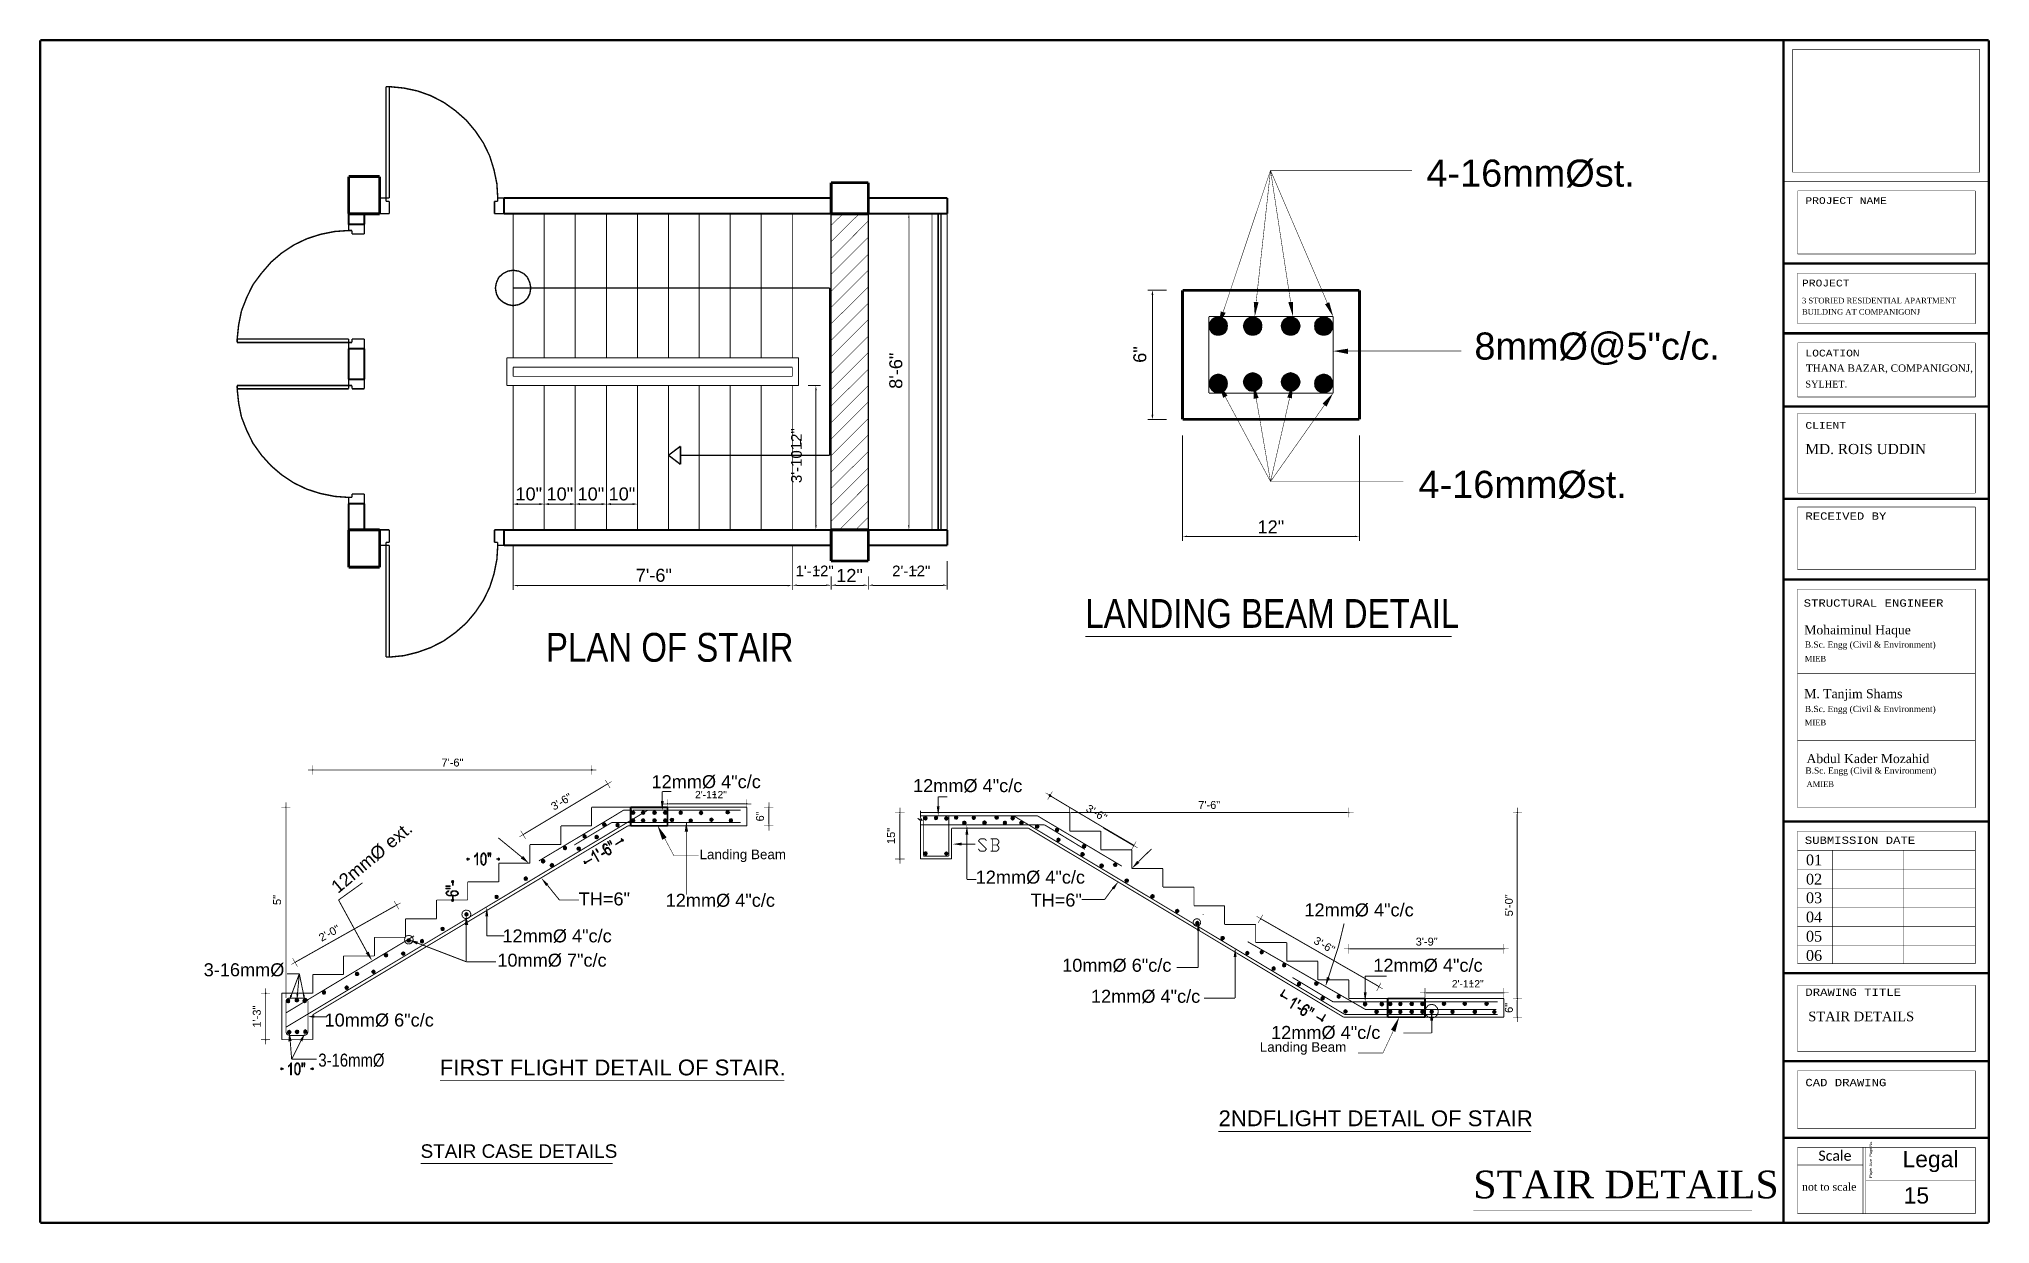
# Model space of a CAD drawing. Header units: millimetres. Extents: x 5 to 350, y 3 to 213.
import ezdxf

# ---------------------------------------------------------------- set-up
doc = ezdxf.new("R2010")
doc.units = ezdxf.units.MM
for name, color, linetype in [('H', 251, 'Continuous'), ('P', 255, 'Continuous'), ('T', 255, 'Continuous')]:
    doc.layers.add(name, color=color, linetype=linetype)
doc.styles.get("Standard").update_dxf_attribs({"font": 'arial.ttf'})

msp = doc.modelspace()

# ---------------------------------------------------------------- texts
at = {"layer": 'T', "attachment_point": 7}
for s, insert, char_height in [('{\\fArial|b0|i0|c0|p18;4-16mmØst.}', (250.7, 186.4), 4.8), ('{\\fCourier New|b0|i0|c0|p18;PROJECT NAME}', (317.8, 183.5), 1.2), ('{\\fCourier New|b0|i0|c0|p18;PROJECT}', (317.2, 168.9), 1.2), ('{\\fBook Antiqua|b0|i0|c0|p18;3 STORIED RESIDENTIAL APARTMENT}', (317.2, 165.9), 1), ('{\\fBook Antiqua|b0|i0|c0|p18;BUILDING AT COMPANIGONJ}', (317.2, 163.9), 1), ('{\\fArial|b0|i0|c0|p18;8mmØ@5"c/c.}', (259.2, 155), 4.8), ('{\\fCourier New|b0|i0|c0|p18;LOCATION}', (317.8, 156.5), 1.2), ('{\\fBook Antiqua|b0|i0|c0|p18;SYLHET.}', (317.8, 151), 1.2), ('{\\fBook Antiqua|b0|i0|c0|p18;THANA BAZAR, COMPANIGONJ,}', (317.9, 153.5), 1.3), ('{\\fCourier New|b0|i0|c0|p18;CLIENT}', (317.8, 143.7), 1.2), ('{\\fBook Antiqua|b0|i0|c0|p18;MD. ROIS UDDIN}', (317.8, 139.2), 1.8), ('{\\fArial|b0|i0|c0|p18;4-16mmØst.}', (249.3, 131.3), 4.8), ('{\\fArial|b0|i0|c0|p18;10"}', (89.4, 131), 2.3), ('{\\fArial|b0|i0|c0|p18;10"}', (94.9, 131), 2.3), ('{\\fArial|b0|i0|c0|p18;10"}', (100.4, 131), 2.3), ('{\\fArial|b0|i0|c0|p18;10"}', (105.9, 131), 2.3), ('{\\fCourier New|b0|i0|c0|p18;RECEIVED BY}', (317.8, 127.6), 1.3), ('{\\fArial|b0|i0|c0|p18;12"}', (220.8, 125.2), 2.3), ('{\\fArial|b0|i0|c0|p18;7\'-6"}', (110.7, 116.6), 2.3), ('{\\fArial|b0|i0|c0|p18;1\'-12"}', (139, 117.6), 1.9), ('{\\fArial|b0|i0|c0|p18;12"}', (146.2, 116.6), 2.3), ('{\\fArial|b0|i0|c0|p18;2\'-12"}', (156.1, 117.6), 1.9), ('{\\fArial Narrow|b0|i0|c0|p18;LANDING BEAM DETAIL}', (190.3, 108.4), 5.1), ('{\\fCourier New|b0|i0|c0|p18;STRUCTURAL ENGINEER}', (317.5, 112.2), 1.3), ('{\\fArial Narrow|b0|i0|c0|p18;PLAN OF STAIR}', (94.8, 102.4), 5.1), ('{\\fBook Antiqua|b0|i0|c0|p18;Mohaiminul Haque}', (317.6, 106.8), 1.6), ('{\\fBook Antiqua|b0|i0|c0|p18;B.Sc. Engg (Civil & Environment)}', (317.7, 104.6), 1.1), ('{\\fBook Antiqua|b0|i0|c0|p18;MIEB}', (317.7, 102.5), 1), ('{\\fBook Antiqua|b0|i0|c0|p18;M. Tanjim Shams}', (317.6, 95.5), 1.6), ('{\\fBook Antiqua|b0|i0|c0|p18;B.Sc. Engg (Civil & Environment)}', (317.7, 93.2), 1.1), ('{\\fBook Antiqua|b0|i0|c0|p18;MIEB}', (317.7, 91.2), 1), ('{\\fArial|b0|i0|c0|p18;7\'-6"}', (76.3, 83.9), 1.4), ('{\\fBook Antiqua|b0|i0|c0|p18;B.Sc. Engg (Civil & Environment)}', (317.8, 82.3), 1.1), ('{\\fBook Antiqua|b0|i0|c0|p18;Abdul Kader Mozahid}', (318, 84.5), 1.6), ('{\\fArial|b0|i0|c0|p18;12mmØ 4"c/c}', (113.5, 80), 2.3), ('{\\fArial|b0|i0|c0|p18;2\'-112"}', (121.2, 78.3), 1.3), ('{\\fArial|b0|i0|c0|p18;12mmØ 4"c/c}', (159.8, 79.3), 2.3), ('{\\fBook Antiqua|b0|i0|c0|p18;AMIEB}', (318, 80.3), 1), ('{\\fArial|b0|i0|c0|p18;7\'-6"}', (210.3, 76.4), 1.4), ('{\\fArial|b0|i0|c0|p18;Landing Beam}', (122, 67), 1.7), ('{\\fCourier New|b0|i0|c0|p18;SUBMISSION DATE}', (317.7, 70.2), 1.3), ('{\\fBook Antiqua|b0|i0|c0|p18;01}', (317.9, 66.4), 1.9), ('{\\fArial|b0|i0|c0|p18;12mmØ 4"c/c}', (170.9, 63.1), 2.3), ('{\\fBook Antiqua|b0|i0|c0|p18;02}', (317.9, 63), 1.9), ('{\\fArial|b0|i0|c0|p18;TH=6"}', (100.6, 59.3), 2.3), ('{\\fArial|b0|i0|c0|p18;12mmØ 4"c/c}', (116, 59), 2.3), ('{\\fArial|b0|i0|c0|p18;TH=6"}', (180.6, 59.1), 2.3), ('{\\fArial|b0|i0|c0|p18;12mmØ 4"c/c}', (229.1, 57.3), 2.3), ('{\\fBook Antiqua|b0|i0|c0|p18;03}', (317.9, 59.7), 1.9), ('{\\fBook Antiqua|b0|i0|c0|p18;04}', (317.9, 56.3), 1.9), ('{\\fArial|b0|i0|c0|p18;12mmØ 4"c/c}', (87.1, 52.7), 2.3), ('{\\fArial|b0|i0|c0|p18;3\'-9"}', (248.8, 52.2), 1.4), ('{\\fBook Antiqua|b0|i0|c0|p18;05}', (317.9, 52.9), 1.9), ('{\\fArial|b0|i0|c0|p18;3-16mmØ}', (34.2, 46.7), 2.3), ('{\\fArial|b0|i0|c0|p18;10mmØ 7"c/c}', (86.2, 48.4), 2.3), ('{\\fArial|b0|i0|c0|p18;10mmØ 6"c/c}', (186.2, 47.5), 2.3), ('{\\fArial|b0|i0|c0|p18;12mmØ 4"c/c}', (241.3, 47.5), 2.3), ('{\\fBook Antiqua|b0|i0|c0|p18;06}', (317.9, 49.5), 1.9), ('{\\fArial|b0|i0|c0|p18;2\'-112"}', (255.2, 44.8), 1.3), ('{\\fArial|b0|i0|c0|p18;12mmØ 4"c/c}', (191.3, 42), 2.3), ('{\\fCourier New|b0|i0|c0|p18;DRAWING TITLE}', (317.8, 43.3), 1.3), ('{\\fArial|b0|i0|c0|p18;10mmØ 6"c/c}', (55.6, 37.8), 2.3), ('{\\fArial|b0|i0|c0|p18;12mmØ 4"c/c}', (223.2, 35.6), 2.3), ('{\\fBook Antiqua|b0|i0|c0|p18;STAIR DETAILS}', (318.3, 38.8), 1.7), ('{\\fArial|b0|i0|c0|p18;Landing Beam}', (221.2, 32.9), 1.7), ('{\\fArial Narrow|b0|i0|c0|p18;3-16mmØ}', (54.5, 30.7), 2.3), ('{\\fArial|b0|i0|c0|p18;FIRST FLIGHT DETAIL OF STAIR.}', (76, 29.2), 2.8), ('{\\fCourier New|b0|i0|c0|p18;CAD DRAWING}', (317.8, 27.3), 1.3), ('{\\fArial|b0|i0|c0|p18;2NDFLIGHT DETAIL OF STAIR}', (213.9, 20.2), 2.8), ('{\\fArial|b0|i0|c0|p18;STAIR CASE DETAILS}', (72.6, 14.6), 2.4), ('{\\fCalibri|b0|i0|c0|p18;Scale}', (320.1, 14.1), 1.8), ('{\\fArial|b0|i0|c0|p18;Legal}', (335, 12.1), 2.9), ('{\\fBook Antiqua|b0|i0|c0|p18;STAIR DETAILS}', (259, 7.4), 4.9), ('{\\fBook Antiqua|b0|i0|c0|p18;not to scale}', (317.2, 8.8), 1.4), ('{\\fArial|b0|i0|c0|p18;15}', (335.2, 6.5), 2.9)]:
    msp.add_mtext(s, dxfattribs=dict(at, insert=insert, char_height=char_height))
at = {"layer": 'T', "attachment_point": 1}
for s, insert, char_height, rotation in [('{\\fArial|b0|i0|c0|p18;8\'-6"}', (155.6, 150.8), 2.3, 90), ('{\\fArial|b0|i0|c0|p18;6"}', (198.8, 155.4), 2.3, 90), ('{\\fArial|b0|i0|c0|p18;3\'-1012"}', (138.2, 134.1), 1.9, 90), ('{\\fArial|b0|i0|c0|p18;3\'-6"}', (95.5, 77.3), 1.4, 31), ('{\\fArial|b0|i0|c0|p18;3\'-6"}', (191, 77.3), 1.4, 329), ('{\\fArial|b0|i0|c0|p18;12mmØ ext.}', (56.5, 63.1), 2.3, 40), ('{\\fArial|b0|i0|c0|p18;6"}', (132, 74.2), 1.4, 90), ('{\\fArial|b0|i0|c0|p18;15"}', (155.2, 70.2), 1.4, 90), ('{\\fArial|b0|i0|c0|p18;5"}', (46.5, 59.4), 1.4, 90), ('{\\fArial|b0|i0|c0|p18;5\'-0"}', (264.6, 57.4), 1.4, 90), ('{\\fArial|b0|i0|c0|p18;2\'-0"}', (54.4, 54.1), 1.4, 29), ('{\\fArial|b0|i0|c0|p18;3\'-6"}', (231.3, 53.9), 1.4, 330), ('{\\fArial|b0|i0|c0|p18;1\'-3"}', (42.9, 37.7), 1.4, 90), ('{\\fArial|b0|i0|c0|p18;6"}', (264.6, 40.3), 1.4, 90), ('{\\fArial Narrow|b0|i0|c0|p18;Paper Size  Page No.}', (329.1, 11.1), 0.5, 90)]:
    msp.add_mtext(s, dxfattribs=dict(at, insert=insert, char_height=char_height, rotation=rotation))

# ---------------------------------------------------------------- hatches: boundary and pattern name
at = {"layer": 'H', "linetype": 'Continuous'}
for points in [[(158.926, 181.01), (159.085, 181.786), (159.173, 181.01), (158.926, 181.01)], [(202.018, 167.393), (202.177, 168.24), (202.353, 167.393), (202.018, 167.393)], [(220.31, 163.583), (220.133, 166.194), (220.98, 166.123), (220.31, 163.583)], [(227.083, 163.583), (226.236, 166.123), (227.083, 166.194), (227.083, 163.583)], [(234.192, 163.583), (232.745, 165.77), (233.504, 166.123), (234.192, 163.583)], [(212.178, 161.89), (212.337, 162.56), (215.477, 161.89), (212.178, 161.89)], [(212.337, 162.56), (212.69, 163.072), (215.388, 162.56), (212.337, 162.56)], [(215.477, 161.89), (212.337, 162.56), (215.388, 162.56), (215.477, 161.89)], [(212.69, 163.072), (213.184, 163.407), (215.053, 163.072), (212.69, 163.072)], [(215.388, 162.56), (212.69, 163.072), (215.053, 163.072), (215.388, 162.56)], [(213.184, 163.407), (213.872, 163.583), (214.454, 163.407), (213.184, 163.407)], [(215.053, 163.072), (213.184, 163.407), (214.454, 163.407), (215.053, 163.072)], [(213.872, 161.89), (214.295, 164.5), (215.142, 164.253), (213.872, 161.89)], [(218.264, 161.89), (218.44, 162.56), (221.58, 161.89), (218.264, 161.89)], [(218.44, 162.56), (218.775, 163.072), (221.492, 162.56), (218.44, 162.56)], [(221.58, 161.89), (218.44, 162.56), (221.492, 162.56), (221.58, 161.89)], [(218.775, 163.072), (219.287, 163.407), (221.156, 163.072), (218.775, 163.072)], [(221.492, 162.56), (218.775, 163.072), (221.156, 163.072), (221.492, 162.56)], [(219.287, 163.407), (219.957, 163.583), (220.557, 163.407), (219.287, 163.407)], [(221.156, 163.072), (219.287, 163.407), (220.557, 163.407), (221.156, 163.072)], [(224.966, 161.89), (225.125, 162.56), (228.353, 161.89), (224.966, 161.89)], [(225.125, 162.56), (225.46, 163.072), (228.177, 162.56), (225.125, 162.56)], [(228.353, 161.89), (225.125, 162.56), (228.177, 162.56), (228.353, 161.89)], [(225.46, 163.072), (226.06, 163.407), (227.842, 163.072), (225.46, 163.072)], [(228.177, 162.56), (225.46, 163.072), (227.842, 163.072), (228.177, 162.56)], [(226.06, 163.407), (226.66, 163.583), (227.242, 163.407), (226.06, 163.407)], [(227.842, 163.072), (226.06, 163.407), (227.242, 163.407), (227.842, 163.072)], [(230.893, 161.89), (230.964, 162.56), (234.192, 161.89), (230.893, 161.89)], [(230.964, 162.56), (231.316, 163.072), (234.015, 162.56), (230.964, 162.56)], [(234.192, 161.89), (230.964, 162.56), (234.015, 162.56), (234.192, 161.89)], [(231.316, 163.072), (231.898, 163.407), (233.68, 163.072), (231.316, 163.072)], [(234.015, 162.56), (231.316, 163.072), (233.68, 163.072), (234.015, 162.56)], [(231.898, 163.407), (232.498, 163.583), (233.168, 163.407), (231.898, 163.407)], [(233.68, 163.072), (231.898, 163.407), (233.168, 163.407), (233.68, 163.072)], [(212.337, 161.29), (212.178, 161.89), (215.388, 161.29), (212.337, 161.29)], [(215.388, 161.29), (212.178, 161.89), (215.477, 161.89), (215.388, 161.29)], [(212.69, 160.69), (212.337, 161.29), (215.053, 160.69), (212.69, 160.69)], [(215.053, 160.69), (212.337, 161.29), (215.388, 161.29), (215.053, 160.69)], [(213.184, 160.355), (212.69, 160.69), (214.454, 160.355), (213.184, 160.355)], [(214.454, 160.355), (212.69, 160.69), (215.053, 160.69), (214.454, 160.355)], [(213.872, 160.267), (213.184, 160.355), (214.454, 160.355), (213.872, 160.267)], [(218.44, 161.29), (218.264, 161.89), (221.492, 161.29), (218.44, 161.29)], [(221.492, 161.29), (218.264, 161.89), (221.58, 161.89), (221.492, 161.29)], [(218.775, 160.69), (218.44, 161.29), (221.156, 160.69), (218.775, 160.69)], [(221.156, 160.69), (218.44, 161.29), (221.492, 161.29), (221.156, 160.69)], [(219.287, 160.355), (218.775, 160.69), (220.557, 160.355), (219.287, 160.355)], [(220.557, 160.355), (218.775, 160.69), (221.156, 160.69), (220.557, 160.355)], [(219.957, 160.267), (219.287, 160.355), (220.557, 160.355), (219.957, 160.267)], [(225.125, 161.29), (224.966, 161.89), (228.177, 161.29), (225.125, 161.29)], [(228.177, 161.29), (224.966, 161.89), (228.353, 161.89), (228.177, 161.29)], [(225.46, 160.69), (225.125, 161.29), (227.842, 160.69), (225.46, 160.69)], [(227.842, 160.69), (225.125, 161.29), (228.177, 161.29), (227.842, 160.69)], [(226.06, 160.355), (225.46, 160.69), (227.242, 160.355), (226.06, 160.355)], [(227.242, 160.355), (225.46, 160.69), (227.842, 160.69), (227.242, 160.355)], [(226.66, 160.267), (226.06, 160.355), (227.242, 160.355), (226.66, 160.267)], [(230.964, 161.29), (230.893, 161.89), (234.015, 161.29), (230.964, 161.29)], [(234.015, 161.29), (230.893, 161.89), (234.192, 161.89), (234.015, 161.29)], [(231.316, 160.69), (230.964, 161.29), (233.68, 160.69), (231.316, 160.69)], [(233.68, 160.69), (230.964, 161.29), (234.015, 161.29), (233.68, 160.69)], [(231.898, 160.355), (231.316, 160.69), (233.168, 160.355), (231.898, 160.355)], [(233.168, 160.355), (231.316, 160.69), (233.68, 160.69), (233.168, 160.355)], [(232.498, 160.267), (231.898, 160.355), (233.168, 160.355), (232.498, 160.267)], [(236.82, 156.968), (234.192, 157.48), (236.82, 157.903), (236.82, 156.968)], [(212.178, 151.73), (212.337, 152.312), (215.477, 151.73), (212.178, 151.73)], [(212.337, 152.312), (212.69, 152.912), (215.388, 152.312), (212.337, 152.312)], [(215.477, 151.73), (212.337, 152.312), (215.388, 152.312), (215.477, 151.73)], [(212.69, 152.912), (213.184, 153.247), (215.053, 152.912), (212.69, 152.912)], [(215.388, 152.312), (212.69, 152.912), (215.053, 152.912), (215.388, 152.312)], [(213.184, 153.247), (213.872, 153.423), (214.454, 153.247), (213.184, 153.247)], [(215.053, 152.912), (213.184, 153.247), (214.454, 153.247), (215.053, 152.912)], [(218.264, 151.977), (218.44, 152.647), (221.58, 151.977), (218.264, 151.977)], [(218.44, 152.647), (218.775, 153.158), (221.492, 152.647), (218.44, 152.647)], [(221.58, 151.977), (218.44, 152.647), (221.492, 152.647), (221.58, 151.977)], [(218.775, 153.158), (219.287, 153.494), (221.156, 153.158), (218.775, 153.158)], [(221.492, 152.647), (218.775, 153.158), (221.156, 153.158), (221.492, 152.647)], [(219.287, 153.494), (219.957, 153.67), (220.557, 153.494), (219.287, 153.494)], [(221.156, 153.158), (219.287, 153.494), (220.557, 153.494), (221.156, 153.158)], [(224.966, 151.977), (225.125, 152.647), (228.353, 151.977), (224.966, 151.977)], [(225.125, 152.647), (225.46, 153.158), (228.177, 152.647), (225.125, 152.647)], [(228.353, 151.977), (225.125, 152.647), (228.177, 152.647), (228.353, 151.977)], [(225.46, 153.158), (226.06, 153.494), (227.842, 153.158), (225.46, 153.158)], [(228.177, 152.647), (225.46, 153.158), (227.842, 153.158), (228.177, 152.647)], [(226.06, 153.494), (226.66, 153.67), (227.242, 153.494), (226.06, 153.494)], [(227.842, 153.158), (226.06, 153.494), (227.242, 153.494), (227.842, 153.158)], [(230.893, 151.73), (230.964, 152.312), (234.192, 151.73), (230.893, 151.73)], [(230.964, 152.312), (231.316, 152.912), (234.015, 152.312), (230.964, 152.312)], [(234.192, 151.73), (230.964, 152.312), (234.015, 152.312), (234.192, 151.73)], [(231.316, 152.912), (231.898, 153.247), (233.68, 152.912), (231.316, 152.912)], [(234.015, 152.312), (231.316, 152.912), (233.68, 152.912), (234.015, 152.312)], [(231.898, 153.247), (232.498, 153.423), (233.168, 153.247), (231.898, 153.247)], [(233.68, 152.912), (231.898, 153.247), (233.168, 153.247), (233.68, 152.912)], [(142.487, 150.53), (142.575, 151.377), (142.752, 150.53), (142.487, 150.53)], [(212.337, 151.13), (212.178, 151.73), (215.388, 151.13), (212.337, 151.13)], [(215.388, 151.13), (212.178, 151.73), (215.477, 151.73), (215.388, 151.13)], [(212.69, 150.53), (212.337, 151.13), (215.053, 150.53), (212.69, 150.53)], [(215.053, 150.53), (212.337, 151.13), (215.388, 151.13), (215.053, 150.53)], [(213.184, 150.195), (212.69, 150.53), (214.454, 150.195), (213.184, 150.195)], [(214.454, 150.195), (212.69, 150.53), (215.053, 150.53), (214.454, 150.195)], [(213.872, 150.036), (213.184, 150.195), (214.454, 150.195), (213.872, 150.036)], [(214.718, 149.19), (213.872, 151.73), (215.477, 149.613), (214.718, 149.19)], [(218.44, 151.377), (218.264, 151.977), (221.492, 151.377), (218.44, 151.377)], [(221.492, 151.377), (218.264, 151.977), (221.58, 151.977), (221.492, 151.377)], [(218.775, 150.883), (218.44, 151.377), (221.156, 150.883), (218.775, 150.883)], [(221.156, 150.883), (218.44, 151.377), (221.492, 151.377), (221.156, 150.883)], [(219.287, 150.46), (218.775, 150.883), (220.557, 150.46), (219.287, 150.46)], [(220.557, 150.46), (218.775, 150.883), (221.156, 150.883), (220.557, 150.46)], [(219.957, 150.372), (219.287, 150.46), (220.557, 150.46), (219.957, 150.372)], [(220.133, 149.013), (220.045, 151.73), (220.98, 149.19), (220.133, 149.013)], [(225.125, 151.377), (224.966, 151.977), (228.177, 151.377), (225.125, 151.377)], [(228.177, 151.377), (224.966, 151.977), (228.353, 151.977), (228.177, 151.377)], [(225.46, 150.883), (225.125, 151.377), (227.842, 150.883), (225.46, 150.883)], [(227.842, 150.883), (225.125, 151.377), (228.177, 151.377), (227.842, 150.883)], [(226.06, 150.46), (225.46, 150.883), (227.242, 150.46), (226.06, 150.46)], [(227.242, 150.46), (225.46, 150.883), (227.842, 150.883), (227.242, 150.46)], [(226.907, 149.102), (226.06, 149.26), (226.995, 151.73), (226.907, 149.102)], [(226.66, 150.372), (226.06, 150.46), (227.242, 150.46), (226.66, 150.372)], [(230.964, 151.13), (230.893, 151.73), (234.015, 151.13), (230.964, 151.13)], [(234.015, 151.13), (230.893, 151.73), (234.192, 151.73), (234.015, 151.13)], [(231.316, 150.53), (230.964, 151.13), (233.68, 150.53), (231.316, 150.53)], [(233.68, 150.53), (230.964, 151.13), (234.015, 151.13), (233.68, 150.53)], [(231.898, 150.195), (231.316, 150.53), (233.168, 150.195), (231.898, 150.195)], [(233.168, 150.195), (231.316, 150.53), (233.68, 150.53), (233.168, 150.195)], [(232.498, 150.036), (231.898, 150.195), (233.168, 150.195), (232.498, 150.036)], [(233.01, 147.655), (232.322, 148.167), (234.192, 150.036), (233.01, 147.655)], [(202.177, 145.38), (202.018, 146.226), (202.353, 146.226), (202.177, 145.38)], [(89.835, 130.21), (88.988, 130.387), (89.835, 130.563), (89.835, 130.21)], [(93.645, 130.21), (93.645, 130.563), (94.492, 130.387), (93.645, 130.21)], [(95.338, 130.21), (94.492, 130.387), (95.338, 130.563), (95.338, 130.21)], [(99.148, 130.21), (99.148, 130.563), (99.995, 130.387), (99.148, 130.21)], [(100.842, 130.21), (99.995, 130.387), (100.842, 130.563), (100.842, 130.21)], [(104.652, 130.21), (104.652, 130.563), (105.498, 130.387), (104.652, 130.21)], [(106.345, 130.21), (105.498, 130.387), (106.345, 130.563), (106.345, 130.21)], [(110.155, 130.21), (110.155, 130.563), (111.002, 130.387), (110.155, 130.21)], [(142.575, 125.818), (142.487, 126.665), (142.752, 126.665), (142.575, 125.818)], [(159.085, 125.818), (158.926, 126.665), (159.173, 126.665), (159.085, 125.818)], [(208.28, 124.548), (207.522, 124.636), (208.28, 124.795), (208.28, 124.548)], [(238.09, 124.548), (238.09, 124.795), (238.848, 124.636), (238.09, 124.548)], [(89.835, 115.817), (88.988, 115.993), (89.835, 116.082), (89.835, 115.817)], [(137.583, 115.817), (137.583, 116.082), (138.43, 115.993), (137.583, 115.817)], [(139.277, 115.905), (138.43, 115.993), (139.277, 116.17), (139.277, 115.905)], [(144.445, 115.905), (144.445, 116.17), (145.292, 115.993), (144.445, 115.905)], [(146.138, 115.905), (145.292, 115.993), (146.138, 116.17), (146.138, 115.905)], [(151.042, 115.905), (151.042, 116.17), (151.888, 115.993), (151.042, 115.905)], [(152.735, 115.905), (151.888, 115.993), (152.735, 116.17), (152.735, 115.905)], [(165.1, 115.905), (165.1, 116.17), (165.858, 115.993), (165.1, 115.905)], [(53.34, 83.308), (53.428, 83.397), (53.516, 83.308), (53.34, 83.308)], [(53.428, 83.22), (53.34, 83.308), (53.516, 83.308), (53.428, 83.22)], [(53.516, 83.308), (53.428, 83.397), (53.516, 83.485), (53.516, 83.308)], [(53.516, 83.15), (53.428, 83.22), (53.516, 83.308), (53.516, 83.15)], [(53.516, 83.308), (53.516, 83.485), (53.587, 83.397), (53.516, 83.308)], [(53.516, 83.308), (53.587, 83.397), (53.587, 83.308), (53.516, 83.308)], [(53.516, 83.15), (53.516, 83.308), (53.587, 83.22), (53.516, 83.15)], [(53.587, 83.22), (53.516, 83.308), (53.587, 83.308), (53.587, 83.22)], [(102.87, 83.308), (102.782, 83.397), (102.87, 83.485), (102.87, 83.308)], [(102.782, 83.308), (102.782, 83.397), (102.87, 83.308), (102.782, 83.308)], [(102.782, 83.22), (102.782, 83.308), (102.87, 83.308), (102.782, 83.22)], [(102.87, 83.15), (102.782, 83.22), (102.87, 83.308), (102.87, 83.15)], [(102.87, 83.308), (102.87, 83.485), (103.046, 83.397), (102.87, 83.308)], [(102.87, 83.308), (103.046, 83.397), (103.046, 83.308), (102.87, 83.308)], [(102.87, 83.15), (102.87, 83.308), (103.046, 83.22), (102.87, 83.15)], [(103.046, 83.22), (102.87, 83.308), (103.046, 83.308), (103.046, 83.22)], [(105.586, 80.857), (105.657, 80.945), (105.745, 80.857), (105.586, 80.857)], [(105.657, 80.768), (105.586, 80.857), (105.745, 80.857), (105.657, 80.768)], [(105.745, 80.857), (105.657, 80.945), (105.745, 80.945), (105.745, 80.857)], [(105.745, 80.68), (105.657, 80.768), (105.745, 80.857), (105.745, 80.68)], [(105.745, 80.857), (105.745, 80.945), (105.833, 80.945), (105.745, 80.857)], [(105.833, 80.768), (105.745, 80.857), (105.833, 80.945), (105.833, 80.768)], [(105.745, 80.68), (105.745, 80.857), (105.833, 80.68), (105.745, 80.68)], [(105.833, 80.68), (105.745, 80.857), (105.833, 80.768), (105.833, 80.68)], [(48.595, 76.712), (48.683, 76.8), (48.772, 76.712), (48.595, 76.712)], [(48.683, 76.623), (48.595, 76.712), (48.772, 76.712), (48.683, 76.623)], [(48.772, 76.712), (48.683, 76.8), (48.772, 76.87), (48.772, 76.712)], [(48.683, 76.623), (48.772, 76.712), (48.772, 76.623), (48.683, 76.623)], [(48.772, 76.712), (48.772, 76.87), (48.86, 76.8), (48.772, 76.712)], [(48.772, 76.712), (48.86, 76.8), (48.86, 76.712), (48.772, 76.712)], [(48.772, 76.623), (48.772, 76.712), (48.86, 76.623), (48.772, 76.623)], [(48.86, 76.623), (48.772, 76.712), (48.86, 76.712), (48.86, 76.623)], [(109.82, 75.777), (109.89, 76.024), (110.243, 75.777), (109.82, 75.777)], [(110.243, 75.777), (109.89, 76.024), (110.243, 76.2), (110.243, 75.777)], [(110.243, 75.777), (110.243, 76.2), (110.49, 76.024), (110.243, 75.777)], [(110.243, 75.777), (110.49, 76.024), (110.666, 75.777), (110.243, 75.777)], [(111.584, 75.777), (111.76, 76.024), (112.007, 75.777), (111.584, 75.777)], [(112.007, 75.777), (111.76, 76.024), (112.007, 76.2), (112.007, 75.777)], [(112.007, 75.777), (112.007, 76.2), (112.272, 76.024), (112.007, 75.777)], [(112.007, 75.777), (112.272, 76.024), (112.43, 75.777), (112.007, 75.777)], [(113.63, 75.777), (113.7, 76.024), (114.053, 75.777), (113.63, 75.777)], [(114.053, 75.777), (113.7, 76.024), (114.053, 76.2), (114.053, 75.777)], [(114.053, 75.777), (114.053, 76.2), (114.3, 76.024), (114.053, 75.777)], [(114.053, 75.777), (114.3, 76.024), (114.476, 75.777), (114.053, 75.777)], [(115.394, 76.112), (115.147, 77.805), (115.658, 77.805), (115.394, 76.112)], [(115.482, 75.777), (115.658, 76.024), (115.905, 75.777), (115.482, 75.777)], [(115.905, 75.777), (115.658, 76.024), (115.905, 76.2), (115.905, 75.777)], [(115.905, 75.777), (115.905, 76.2), (116.24, 76.024), (115.905, 75.777)], [(115.905, 75.777), (116.24, 76.024), (116.328, 75.777), (115.905, 75.777)], [(116.328, 77.294), (116.24, 77.47), (116.328, 77.47), (116.328, 77.294)], [(116.24, 77.294), (116.24, 77.47), (116.328, 77.294), (116.24, 77.294)], [(116.24, 77.223), (116.24, 77.294), (116.328, 77.294), (116.24, 77.223)], [(116.24, 77.223), (116.328, 77.294), (116.328, 77.223), (116.24, 77.223)], [(116.328, 77.294), (116.417, 77.47), (116.505, 77.294), (116.328, 77.294)], [(116.328, 77.294), (116.328, 77.47), (116.417, 77.47), (116.328, 77.294)], [(116.328, 77.223), (116.328, 77.294), (116.417, 77.223), (116.328, 77.223)], [(116.417, 77.223), (116.328, 77.294), (116.505, 77.294), (116.417, 77.223)], [(118.286, 75.777), (118.357, 76.024), (118.622, 75.777), (118.286, 75.777)], [(118.622, 75.777), (118.357, 76.024), (118.622, 76.112), (118.622, 75.777)], [(118.622, 75.777), (118.622, 76.112), (118.957, 76.024), (118.622, 75.777)], [(118.622, 75.777), (118.957, 76.024), (119.045, 75.777), (118.622, 75.777)], [(121.832, 75.688), (122.008, 76.024), (122.255, 75.688), (121.832, 75.688)], [(122.255, 75.688), (122.008, 76.024), (122.255, 76.112), (122.255, 75.688)], [(122.255, 75.688), (122.255, 76.112), (122.52, 76.024), (122.255, 75.688)], [(122.255, 75.688), (122.52, 76.024), (122.678, 75.688), (122.255, 75.688)], [(126.577, 75.777), (126.665, 76.112), (127, 75.777), (126.577, 75.777)], [(127, 75.777), (126.665, 76.112), (127, 76.2), (127, 75.777)], [(127, 75.777), (127, 76.2), (127.247, 76.112), (127, 75.777)], [(127, 75.777), (127.247, 76.112), (127.423, 75.777), (127, 75.777)], [(130.21, 77.294), (130.298, 77.47), (130.387, 77.294), (130.21, 77.294)], [(130.298, 77.223), (130.21, 77.294), (130.387, 77.294), (130.298, 77.223)], [(130.387, 77.294), (130.298, 77.47), (130.387, 77.47), (130.387, 77.294)], [(130.298, 77.223), (130.387, 77.294), (130.387, 77.223), (130.298, 77.223)], [(130.387, 77.294), (130.475, 77.47), (130.475, 77.294), (130.387, 77.294)], [(130.387, 77.294), (130.387, 77.47), (130.475, 77.47), (130.387, 77.294)], [(130.387, 77.223), (130.387, 77.294), (130.475, 77.223), (130.387, 77.223)], [(130.475, 77.223), (130.387, 77.294), (130.475, 77.294), (130.475, 77.223)], [(134.108, 76.712), (134.197, 76.8), (134.285, 76.712), (134.108, 76.712)], [(134.197, 76.623), (134.108, 76.712), (134.285, 76.712), (134.197, 76.623)], [(134.285, 76.712), (134.197, 76.8), (134.285, 76.87), (134.285, 76.712)], [(134.197, 76.623), (134.285, 76.712), (134.285, 76.623), (134.197, 76.623)], [(134.285, 76.712), (134.285, 76.87), (134.373, 76.8), (134.285, 76.712)], [(134.285, 76.712), (134.373, 76.8), (134.373, 76.712), (134.285, 76.712)], [(134.285, 76.623), (134.285, 76.712), (134.373, 76.623), (134.285, 76.623)], [(134.373, 76.623), (134.285, 76.712), (134.373, 76.712), (134.373, 76.623)], [(164.253, 75.177), (164.006, 76.87), (164.5, 76.87), (164.253, 75.177)], [(184.062, 78.74), (183.815, 78.916), (183.974, 79.075), (184.062, 78.74)], [(183.815, 78.74), (183.815, 78.916), (184.062, 78.74), (183.815, 78.74)], [(183.903, 78.564), (183.815, 78.74), (184.062, 78.74), (183.903, 78.564)], [(183.903, 78.74), (183.903, 78.916), (184.062, 78.828), (183.903, 78.74)], [(184.062, 78.828), (183.903, 78.916), (183.974, 78.916), (184.062, 78.828)], [(183.974, 78.652), (183.903, 78.74), (184.062, 78.828), (183.974, 78.652)], [(184.15, 78.493), (183.903, 78.564), (184.062, 78.74), (184.15, 78.493)], [(184.062, 78.74), (183.974, 79.075), (184.15, 78.987), (184.062, 78.74)], [(184.062, 78.828), (183.974, 78.916), (184.15, 78.916), (184.062, 78.828)], [(183.974, 78.652), (184.062, 78.828), (184.062, 78.652), (183.974, 78.652)], [(184.062, 78.74), (184.15, 78.987), (184.326, 78.828), (184.062, 78.74)], [(184.062, 78.828), (184.15, 78.916), (184.15, 78.828), (184.062, 78.828)], [(184.238, 78.652), (184.062, 78.74), (184.326, 78.828), (184.238, 78.652)], [(184.062, 78.652), (184.062, 78.828), (184.15, 78.74), (184.062, 78.652)], [(184.15, 78.74), (184.062, 78.828), (184.15, 78.828), (184.15, 78.74)], [(184.15, 78.493), (184.062, 78.74), (184.238, 78.652), (184.15, 78.493)], [(104.74, 73.66), (104.81, 73.907), (105.163, 73.66), (104.74, 73.66)], [(104.81, 73.325), (104.74, 73.66), (105.163, 73.66), (104.81, 73.325)], [(105.163, 73.66), (104.81, 73.907), (105.163, 74.083), (105.163, 73.66)], [(105.163, 73.237), (104.81, 73.325), (105.163, 73.66), (105.163, 73.237)], [(105.163, 73.66), (105.163, 74.083), (105.41, 73.907), (105.163, 73.66)], [(105.163, 73.66), (105.41, 73.907), (105.586, 73.66), (105.163, 73.66)], [(105.163, 73.237), (105.163, 73.66), (105.41, 73.325), (105.163, 73.237)], [(105.41, 73.325), (105.163, 73.66), (105.586, 73.66), (105.41, 73.325)], [(107.103, 73.572), (107.192, 73.836), (107.527, 73.572), (107.103, 73.572)], [(107.192, 73.237), (107.103, 73.572), (107.527, 73.572), (107.192, 73.237)], [(107.527, 73.572), (107.192, 73.836), (107.527, 73.995), (107.527, 73.572)], [(107.527, 73.148), (107.192, 73.237), (107.527, 73.572), (107.527, 73.148)], [(107.527, 73.572), (107.527, 73.995), (107.774, 73.836), (107.527, 73.572)], [(107.527, 73.572), (107.774, 73.836), (107.862, 73.572), (107.527, 73.572)], [(107.527, 73.148), (107.527, 73.572), (107.774, 73.237), (107.527, 73.148)], [(107.774, 73.237), (107.527, 73.572), (107.862, 73.572), (107.774, 73.237)], [(109.89, 75.442), (109.82, 75.777), (110.243, 75.777), (109.89, 75.442)], [(109.82, 74.33), (109.89, 74.683), (110.243, 74.33), (109.82, 74.33)], [(109.89, 74.083), (109.82, 74.33), (110.243, 74.33), (109.89, 74.083)], [(110.243, 75.353), (109.89, 75.442), (110.243, 75.777), (110.243, 75.353)], [(110.243, 74.33), (109.89, 74.683), (110.243, 74.754), (110.243, 74.33)], [(110.243, 73.995), (109.89, 74.083), (110.243, 74.33), (110.243, 73.995)], [(110.243, 75.353), (110.243, 75.777), (110.49, 75.442), (110.243, 75.353)], [(110.49, 75.442), (110.243, 75.777), (110.666, 75.777), (110.49, 75.442)], [(110.243, 74.33), (110.243, 74.754), (110.49, 74.683), (110.243, 74.33)], [(110.243, 74.33), (110.49, 74.683), (110.666, 74.33), (110.243, 74.33)], [(110.243, 73.995), (110.243, 74.33), (110.49, 74.083), (110.243, 73.995)], [(110.49, 74.083), (110.243, 74.33), (110.666, 74.33), (110.49, 74.083)], [(111.76, 75.442), (111.584, 75.777), (112.007, 75.777), (111.76, 75.442)], [(111.584, 74.33), (111.76, 74.683), (112.007, 74.33), (111.584, 74.33)], [(111.76, 74.083), (111.584, 74.33), (112.007, 74.33), (111.76, 74.083)], [(112.007, 75.353), (111.76, 75.442), (112.007, 75.777), (112.007, 75.353)], [(112.007, 74.33), (111.76, 74.683), (112.007, 74.754), (112.007, 74.33)], [(112.007, 73.995), (111.76, 74.083), (112.007, 74.33), (112.007, 73.995)], [(112.007, 75.353), (112.007, 75.777), (112.272, 75.442), (112.007, 75.353)], [(112.272, 75.442), (112.007, 75.777), (112.43, 75.777), (112.272, 75.442)], [(112.007, 74.33), (112.007, 74.754), (112.272, 74.683), (112.007, 74.33)], [(112.007, 74.33), (112.272, 74.683), (112.43, 74.33), (112.007, 74.33)], [(112.007, 73.995), (112.007, 74.33), (112.272, 74.083), (112.007, 73.995)], [(112.272, 74.083), (112.007, 74.33), (112.43, 74.33), (112.272, 74.083)], [(113.7, 75.442), (113.63, 75.777), (114.053, 75.777), (113.7, 75.442)], [(113.63, 74.33), (113.7, 74.683), (114.053, 74.33), (113.63, 74.33)], [(113.7, 74.083), (113.63, 74.33), (114.053, 74.33), (113.7, 74.083)], [(114.053, 75.353), (113.7, 75.442), (114.053, 75.777), (114.053, 75.353)], [(114.053, 74.33), (113.7, 74.683), (114.053, 74.754), (114.053, 74.33)], [(114.053, 73.995), (113.7, 74.083), (114.053, 74.33), (114.053, 73.995)], [(114.053, 75.353), (114.053, 75.777), (114.3, 75.442), (114.053, 75.353)], [(114.3, 75.442), (114.053, 75.777), (114.476, 75.777), (114.3, 75.442)], [(114.053, 74.33), (114.053, 74.754), (114.3, 74.683), (114.053, 74.33)], [(114.053, 74.33), (114.3, 74.683), (114.476, 74.33), (114.053, 74.33)], [(114.053, 73.995), (114.053, 74.33), (114.3, 74.083), (114.053, 73.995)], [(114.3, 74.083), (114.053, 74.33), (114.476, 74.33), (114.3, 74.083)], [(115.394, 70.944), (114.547, 73.484), (116.17, 71.367), (115.394, 70.944)], [(115.658, 75.442), (115.482, 75.777), (115.905, 75.777), (115.658, 75.442)], [(115.482, 74.33), (115.658, 74.683), (115.905, 74.33), (115.482, 74.33)], [(115.658, 74.083), (115.482, 74.33), (115.905, 74.33), (115.658, 74.083)], [(115.905, 75.353), (115.658, 75.442), (115.905, 75.777), (115.905, 75.353)], [(115.905, 74.33), (115.658, 74.683), (115.905, 74.754), (115.905, 74.33)], [(115.905, 73.995), (115.658, 74.083), (115.905, 74.33), (115.905, 73.995)], [(115.905, 75.353), (115.905, 75.777), (116.24, 75.442), (115.905, 75.353)], [(116.24, 75.442), (115.905, 75.777), (116.328, 75.777), (116.24, 75.442)], [(115.905, 74.33), (115.905, 74.754), (116.24, 74.683), (115.905, 74.33)], [(115.905, 74.33), (116.24, 74.683), (116.328, 74.33), (115.905, 74.33)], [(115.905, 73.995), (115.905, 74.33), (116.24, 74.083), (115.905, 73.995)], [(116.24, 74.083), (115.905, 74.33), (116.328, 74.33), (116.24, 74.083)], [(116.664, 74.507), (116.84, 74.754), (117.087, 74.507), (116.664, 74.507)], [(116.84, 74.172), (116.664, 74.507), (117.087, 74.507), (116.84, 74.172)], [(117.087, 74.507), (116.84, 74.754), (117.087, 74.842), (117.087, 74.507)], [(117.087, 74.083), (116.84, 74.172), (117.087, 74.507), (117.087, 74.083)], [(117.087, 74.507), (117.087, 74.842), (117.44, 74.754), (117.087, 74.507)], [(117.087, 74.507), (117.44, 74.754), (117.51, 74.507), (117.087, 74.507)], [(117.087, 74.083), (117.087, 74.507), (117.44, 74.172), (117.087, 74.083)], [(117.44, 74.172), (117.087, 74.507), (117.51, 74.507), (117.44, 74.172)], [(118.357, 75.442), (118.286, 75.777), (118.622, 75.777), (118.357, 75.442)], [(118.622, 75.353), (118.357, 75.442), (118.622, 75.777), (118.622, 75.353)], [(118.622, 75.353), (118.622, 75.777), (118.957, 75.442), (118.622, 75.353)], [(118.957, 75.442), (118.622, 75.777), (119.045, 75.777), (118.957, 75.442)], [(119.38, 72.39), (119.627, 73.995), (119.98, 72.39), (119.38, 72.39)], [(120.05, 74.33), (120.138, 74.595), (120.474, 74.33), (120.05, 74.33)], [(120.138, 73.995), (120.05, 74.33), (120.474, 74.33), (120.138, 73.995)], [(120.474, 74.33), (120.138, 74.595), (120.474, 74.754), (120.474, 74.33)], [(120.474, 73.907), (120.138, 73.995), (120.474, 74.33), (120.474, 73.907)], [(120.474, 74.33), (120.474, 74.754), (120.738, 74.595), (120.474, 74.33)], [(120.474, 74.33), (120.738, 74.595), (120.826, 74.33), (120.474, 74.33)], [(120.474, 73.907), (120.474, 74.33), (120.738, 73.995), (120.474, 73.907)], [(120.738, 73.995), (120.474, 74.33), (120.826, 74.33), (120.738, 73.995)], [(122.008, 75.442), (121.832, 75.688), (122.255, 75.688), (122.008, 75.442)], [(122.255, 75.265), (122.008, 75.442), (122.255, 75.688), (122.255, 75.265)], [(122.255, 75.265), (122.255, 75.688), (122.52, 75.442), (122.255, 75.265)], [(122.52, 75.442), (122.255, 75.688), (122.678, 75.688), (122.52, 75.442)], [(123.702, 74.507), (123.79, 74.754), (124.125, 74.507), (123.702, 74.507)], [(123.79, 74.26), (123.702, 74.507), (124.125, 74.507), (123.79, 74.26)], [(124.125, 74.507), (123.79, 74.754), (124.125, 74.93), (124.125, 74.507)], [(124.125, 74.083), (123.79, 74.26), (124.125, 74.507), (124.125, 74.083)], [(124.125, 74.507), (124.125, 74.93), (124.372, 74.754), (124.125, 74.507)], [(124.125, 74.507), (124.372, 74.754), (124.548, 74.507), (124.125, 74.507)], [(124.125, 74.083), (124.125, 74.507), (124.372, 74.26), (124.125, 74.083)], [(124.372, 74.26), (124.125, 74.507), (124.548, 74.507), (124.372, 74.26)], [(126.665, 75.53), (126.577, 75.777), (127, 75.777), (126.665, 75.53)], [(127, 75.442), (126.665, 75.53), (127, 75.777), (127, 75.442)], [(127, 75.442), (127, 75.777), (127.247, 75.53), (127, 75.442)], [(127.247, 75.53), (127, 75.777), (127.423, 75.777), (127.247, 75.53)], [(127.176, 74.33), (127.247, 74.683), (127.6, 74.33), (127.176, 74.33)], [(127.247, 74.083), (127.176, 74.33), (127.6, 74.33), (127.247, 74.083)], [(127.6, 74.33), (127.247, 74.683), (127.6, 74.754), (127.6, 74.33)], [(127.6, 73.907), (127.247, 74.083), (127.6, 74.33), (127.6, 73.907)], [(127.6, 74.33), (127.6, 74.754), (127.847, 74.683), (127.6, 74.33)], [(127.6, 74.33), (127.847, 74.683), (127.935, 74.33), (127.6, 74.33)], [(127.6, 73.907), (127.6, 74.33), (127.847, 74.083), (127.6, 73.907)], [(127.847, 74.083), (127.6, 74.33), (127.935, 74.33), (127.847, 74.083)], [(134.108, 73.413), (134.197, 73.484), (134.285, 73.413), (134.108, 73.413)], [(134.197, 73.325), (134.108, 73.413), (134.285, 73.413), (134.197, 73.325)], [(134.285, 73.413), (134.197, 73.484), (134.285, 73.572), (134.285, 73.413)], [(134.197, 73.325), (134.285, 73.413), (134.285, 73.325), (134.197, 73.325)], [(134.285, 73.413), (134.285, 73.572), (134.373, 73.484), (134.285, 73.413)], [(134.285, 73.413), (134.373, 73.484), (134.373, 73.413), (134.285, 73.413)], [(134.285, 73.325), (134.285, 73.413), (134.373, 73.325), (134.285, 73.325)], [(134.373, 73.325), (134.285, 73.413), (134.373, 73.413), (134.373, 73.325)], [(157.304, 75.777), (157.392, 75.865), (157.48, 75.777), (157.304, 75.777)], [(157.392, 75.688), (157.304, 75.777), (157.48, 75.777), (157.392, 75.688)], [(157.48, 75.777), (157.392, 75.865), (157.48, 75.865), (157.48, 75.777)], [(157.48, 75.6), (157.392, 75.688), (157.48, 75.777), (157.48, 75.6)], [(157.48, 75.777), (157.568, 75.865), (157.568, 75.777), (157.48, 75.777)], [(157.48, 75.777), (157.48, 75.865), (157.568, 75.865), (157.48, 75.777)], [(157.48, 75.6), (157.48, 75.777), (157.568, 75.688), (157.48, 75.6)], [(157.568, 75.688), (157.48, 75.777), (157.568, 75.777), (157.568, 75.688)], [(161.625, 74.754), (161.713, 75.018), (162.048, 74.754), (161.625, 74.754)], [(161.713, 74.507), (161.625, 74.754), (162.048, 74.754), (161.713, 74.507)], [(162.048, 74.754), (161.713, 75.018), (162.048, 75.177), (162.048, 74.754)], [(162.048, 74.33), (161.713, 74.507), (162.048, 74.754), (162.048, 74.33)], [(162.048, 74.754), (162.048, 75.177), (162.313, 75.018), (162.048, 74.754)], [(162.048, 74.754), (162.313, 75.018), (162.384, 74.754), (162.048, 74.754)], [(162.048, 74.33), (162.048, 74.754), (162.313, 74.507), (162.048, 74.33)], [(162.313, 74.507), (162.048, 74.754), (162.384, 74.754), (162.313, 74.507)], [(163.495, 74.842), (163.583, 75.106), (163.83, 74.842), (163.495, 74.842)], [(163.583, 74.507), (163.495, 74.842), (163.83, 74.842), (163.583, 74.507)], [(163.83, 74.842), (163.583, 75.106), (163.83, 75.265), (163.83, 74.842)], [(163.83, 74.418), (163.583, 74.507), (163.83, 74.842), (163.83, 74.418)], [(163.83, 74.842), (163.83, 75.265), (164.165, 75.106), (163.83, 74.842)], [(163.83, 74.842), (164.165, 75.106), (164.253, 74.842), (163.83, 74.842)], [(163.83, 74.418), (163.83, 74.842), (164.165, 74.507), (163.83, 74.418)], [(164.165, 74.507), (163.83, 74.842), (164.253, 74.842), (164.165, 74.507)], [(165.276, 74.754), (165.435, 75.018), (165.7, 74.754), (165.276, 74.754)], [(165.435, 74.418), (165.276, 74.754), (165.7, 74.754), (165.435, 74.418)], [(165.7, 74.754), (165.435, 75.018), (165.7, 75.177), (165.7, 74.754)], [(165.7, 74.33), (165.435, 74.418), (165.7, 74.754), (165.7, 74.33)], [(165.7, 74.754), (165.7, 75.177), (165.947, 75.018), (165.7, 74.754)], [(165.7, 74.754), (165.947, 75.018), (166.123, 74.754), (165.7, 74.754)], [(165.7, 74.33), (165.7, 74.754), (165.947, 74.418), (165.7, 74.33)], [(165.947, 74.418), (165.7, 74.754), (166.123, 74.754), (165.947, 74.418)], [(167.04, 74.93), (167.128, 75.177), (167.464, 74.93), (167.04, 74.93)], [(167.128, 74.595), (167.04, 74.93), (167.464, 74.93), (167.128, 74.595)], [(167.464, 74.93), (167.128, 75.177), (167.464, 75.265), (167.464, 74.93)], [(167.464, 74.507), (167.128, 74.595), (167.464, 74.93), (167.464, 74.507)], [(167.464, 74.93), (167.464, 75.265), (167.728, 75.177), (167.464, 74.93)], [(167.464, 74.93), (167.728, 75.177), (167.816, 74.93), (167.464, 74.93)], [(167.464, 74.507), (167.464, 74.93), (167.728, 74.595), (167.464, 74.507)], [(167.728, 74.595), (167.464, 74.93), (167.816, 74.93), (167.728, 74.595)], [(168.487, 73.907), (168.575, 74.26), (168.91, 73.907), (168.487, 73.907)], [(168.575, 73.66), (168.487, 73.907), (168.91, 73.907), (168.575, 73.66)], [(168.91, 73.907), (168.575, 74.26), (168.91, 74.33), (168.91, 73.907)], [(168.91, 73.484), (168.575, 73.66), (168.91, 73.907), (168.91, 73.484)], [(168.91, 73.907), (168.91, 74.33), (169.157, 74.26), (168.91, 73.907)], [(168.91, 73.907), (169.157, 74.26), (169.333, 73.907), (168.91, 73.907)], [(168.91, 73.484), (168.91, 73.907), (169.157, 73.66), (168.91, 73.484)], [(169.157, 73.66), (168.91, 73.907), (169.333, 73.907), (169.157, 73.66)], [(169.086, 71.878), (169.333, 73.572), (169.58, 71.878), (169.086, 71.878)], [(170.18, 74.842), (170.268, 75.177), (170.515, 74.842), (170.18, 74.842)], [(170.268, 74.595), (170.18, 74.842), (170.515, 74.842), (170.268, 74.595)], [(170.515, 74.842), (170.268, 75.177), (170.515, 75.265), (170.515, 74.842)], [(170.515, 74.418), (170.268, 74.595), (170.515, 74.842), (170.515, 74.418)], [(170.515, 74.842), (170.515, 75.265), (170.85, 75.177), (170.515, 74.842)], [(170.515, 74.842), (170.85, 75.177), (170.938, 74.842), (170.515, 74.842)], [(170.515, 74.418), (170.515, 74.842), (170.85, 74.595), (170.515, 74.418)], [(170.85, 74.595), (170.515, 74.842), (170.938, 74.842), (170.85, 74.595)], [(172.05, 73.995), (172.12, 74.26), (172.473, 73.995), (172.05, 73.995)], [(172.12, 73.66), (172.05, 73.995), (172.473, 73.995), (172.12, 73.66)], [(172.473, 73.995), (172.12, 74.26), (172.473, 74.418), (172.473, 73.995)], [(172.473, 73.572), (172.12, 73.66), (172.473, 73.995), (172.473, 73.572)], [(172.473, 73.995), (172.473, 74.418), (172.72, 74.26), (172.473, 73.995)], [(172.473, 73.995), (172.72, 74.26), (172.896, 73.995), (172.473, 73.995)], [(172.473, 73.572), (172.473, 73.995), (172.72, 73.66), (172.473, 73.572)], [(172.72, 73.66), (172.473, 73.995), (172.896, 73.995), (172.72, 73.66)], [(174.166, 74.93), (174.325, 75.177), (174.59, 74.93), (174.166, 74.93)], [(174.325, 74.595), (174.166, 74.93), (174.59, 74.93), (174.325, 74.595)], [(174.59, 74.93), (174.325, 75.177), (174.59, 75.265), (174.59, 74.93)], [(174.59, 74.507), (174.325, 74.595), (174.59, 74.93), (174.59, 74.507)], [(174.59, 74.93), (174.59, 75.265), (174.925, 75.177), (174.59, 74.93)], [(174.59, 74.93), (174.925, 75.177), (175.013, 74.93), (174.59, 74.93)], [(174.59, 74.507), (174.59, 74.93), (174.925, 74.595), (174.59, 74.507)], [(174.925, 74.595), (174.59, 74.93), (175.013, 74.93), (174.925, 74.595)], [(175.683, 73.907), (175.772, 74.26), (176.107, 73.907), (175.683, 73.907)], [(175.772, 73.66), (175.683, 73.907), (176.107, 73.907), (175.772, 73.66)], [(176.107, 73.907), (175.772, 74.26), (176.107, 74.33), (176.107, 73.907)], [(176.107, 73.484), (175.772, 73.66), (176.107, 73.907), (176.107, 73.484)], [(176.107, 73.907), (176.107, 74.33), (176.354, 74.26), (176.107, 73.907)], [(176.107, 73.907), (176.354, 74.26), (176.442, 73.907), (176.107, 73.907)], [(176.107, 73.484), (176.107, 73.907), (176.354, 73.66), (176.107, 73.484)], [(176.354, 73.66), (176.107, 73.907), (176.442, 73.907), (176.354, 73.66)], [(177.042, 74.754), (177.13, 75.106), (177.465, 74.754), (177.042, 74.754)], [(177.13, 74.507), (177.042, 74.754), (177.465, 74.754), (177.13, 74.507)], [(177.465, 74.754), (177.13, 75.106), (177.465, 75.177), (177.465, 74.754)], [(177.465, 74.33), (177.13, 74.507), (177.465, 74.754), (177.465, 74.33)], [(177.465, 74.754), (177.465, 75.177), (177.712, 75.106), (177.465, 74.754)], [(177.465, 74.754), (177.712, 75.106), (177.888, 74.754), (177.465, 74.754)], [(177.465, 74.33), (177.465, 74.754), (177.712, 74.507), (177.465, 74.33)], [(177.712, 74.507), (177.465, 74.754), (177.888, 74.754), (177.712, 74.507)], [(178.558, 73.907), (178.735, 74.26), (178.982, 73.907), (178.558, 73.907)], [(178.735, 73.66), (178.558, 73.907), (178.982, 73.907), (178.735, 73.66)], [(178.982, 73.907), (178.735, 74.26), (178.982, 74.33), (178.982, 73.907)], [(178.982, 73.484), (178.735, 73.66), (178.982, 73.907), (178.982, 73.484)], [(178.982, 73.907), (178.982, 74.33), (179.317, 74.26), (178.982, 73.907)], [(178.982, 73.907), (179.317, 74.26), (179.405, 73.907), (178.982, 73.907)], [(178.982, 73.484), (178.982, 73.907), (179.317, 73.66), (178.982, 73.484)], [(179.317, 73.66), (178.982, 73.907), (179.405, 73.907), (179.317, 73.66)], [(181.363, 73.325), (181.434, 73.572), (181.786, 73.325), (181.363, 73.325)], [(181.434, 72.99), (181.363, 73.325), (181.786, 73.325), (181.434, 72.99)], [(181.786, 73.325), (181.434, 73.572), (181.786, 73.748), (181.786, 73.325)], [(181.786, 72.902), (181.434, 72.99), (181.786, 73.325), (181.786, 72.902)], [(181.786, 73.325), (181.786, 73.748), (182.033, 73.572), (181.786, 73.325)], [(181.786, 73.325), (182.033, 73.572), (182.21, 73.325), (181.786, 73.325)], [(181.786, 72.902), (181.786, 73.325), (182.033, 72.99), (181.786, 72.902)], [(182.033, 72.99), (181.786, 73.325), (182.21, 73.325), (182.033, 72.99)], [(184.908, 72.725), (184.997, 72.99), (185.332, 72.725), (184.908, 72.725)], [(184.997, 72.39), (184.908, 72.725), (185.332, 72.725), (184.997, 72.39)], [(185.332, 72.725), (184.997, 72.99), (185.332, 73.06), (185.332, 72.725)], [(185.332, 72.302), (184.997, 72.39), (185.332, 72.725), (185.332, 72.302)], [(185.332, 72.725), (185.332, 73.06), (185.596, 72.99), (185.332, 72.725)], [(185.332, 72.725), (185.596, 72.99), (185.667, 72.725), (185.332, 72.725)], [(185.332, 72.302), (185.332, 72.725), (185.596, 72.39), (185.332, 72.302)], [(185.596, 72.39), (185.332, 72.725), (185.667, 72.725), (185.596, 72.39)], [(187.537, 75.777), (187.448, 75.865), (187.537, 75.865), (187.537, 75.777)], [(187.448, 75.777), (187.448, 75.865), (187.537, 75.777), (187.448, 75.777)], [(187.448, 75.688), (187.448, 75.777), (187.537, 75.777), (187.448, 75.688)], [(187.537, 75.6), (187.448, 75.688), (187.537, 75.777), (187.537, 75.6)], [(187.537, 75.777), (187.625, 75.865), (187.713, 75.777), (187.537, 75.777)], [(187.537, 75.777), (187.537, 75.865), (187.625, 75.865), (187.537, 75.777)], [(187.537, 75.6), (187.537, 75.777), (187.625, 75.688), (187.537, 75.6)], [(187.625, 75.688), (187.537, 75.777), (187.713, 75.777), (187.625, 75.688)], [(236.82, 75.777), (236.89, 75.865), (236.978, 75.777), (236.82, 75.777)], [(236.89, 75.688), (236.82, 75.777), (236.978, 75.777), (236.89, 75.688)], [(236.978, 75.777), (236.89, 75.865), (236.978, 75.865), (236.978, 75.777)], [(236.978, 75.6), (236.89, 75.688), (236.978, 75.777), (236.978, 75.6)], [(236.978, 75.777), (237.067, 75.865), (237.067, 75.777), (236.978, 75.777)], [(236.978, 75.777), (236.978, 75.865), (237.067, 75.865), (236.978, 75.777)], [(236.978, 75.6), (236.978, 75.777), (237.067, 75.688), (236.978, 75.6)], [(237.067, 75.688), (236.978, 75.777), (237.067, 75.777), (237.067, 75.688)], [(266.788, 75.777), (266.7, 75.865), (266.788, 75.865), (266.788, 75.777)], [(266.7, 75.777), (266.7, 75.865), (266.788, 75.777), (266.7, 75.777)], [(266.7, 75.688), (266.7, 75.777), (266.788, 75.777), (266.7, 75.688)], [(266.788, 75.6), (266.7, 75.688), (266.788, 75.777), (266.788, 75.6)], [(266.788, 75.777), (266.876, 75.865), (266.947, 75.777), (266.788, 75.777)], [(266.788, 75.777), (266.788, 75.865), (266.876, 75.865), (266.788, 75.777)], [(266.788, 75.6), (266.788, 75.777), (266.876, 75.688), (266.788, 75.6)], [(266.876, 75.688), (266.788, 75.777), (266.947, 75.777), (266.876, 75.688)], [(90.77, 71.878), (90.682, 71.967), (90.77, 71.967), (90.77, 71.878)], [(90.682, 71.878), (90.682, 71.967), (90.77, 71.878), (90.682, 71.878)], [(90.77, 71.72), (90.682, 71.79), (90.77, 71.878), (90.77, 71.72)], [(90.682, 71.79), (90.682, 71.878), (90.77, 71.878), (90.682, 71.79)], [(90.928, 71.79), (90.77, 71.878), (90.84, 71.967), (90.928, 71.79)], [(90.77, 71.878), (90.77, 71.967), (90.84, 71.967), (90.77, 71.878)], [(90.77, 71.72), (90.77, 71.878), (90.84, 71.72), (90.77, 71.72)], [(90.84, 71.72), (90.77, 71.878), (90.928, 71.79), (90.84, 71.72)], [(97.79, 69.515), (97.878, 69.762), (98.213, 69.515), (97.79, 69.515)], [(97.878, 69.18), (97.79, 69.515), (98.213, 69.515), (97.878, 69.18)], [(98.213, 69.515), (97.878, 69.762), (98.213, 69.938), (98.213, 69.515)], [(98.213, 69.092), (97.878, 69.18), (98.213, 69.515), (98.213, 69.092)], [(98.213, 69.515), (98.213, 69.938), (98.46, 69.762), (98.213, 69.515)], [(98.213, 69.515), (98.46, 69.762), (98.548, 69.515), (98.213, 69.515)], [(98.213, 69.092), (98.213, 69.515), (98.46, 69.18), (98.213, 69.092)], [(98.46, 69.18), (98.213, 69.515), (98.548, 69.515), (98.46, 69.18)], [(100.154, 69.338), (100.33, 69.674), (100.577, 69.338), (100.154, 69.338)], [(100.33, 69.092), (100.154, 69.338), (100.577, 69.338), (100.33, 69.092)], [(100.577, 69.338), (100.33, 69.674), (100.577, 69.762), (100.577, 69.338)], [(100.577, 69.003), (100.33, 69.092), (100.577, 69.338), (100.577, 69.003)], [(100.577, 69.338), (100.577, 69.762), (100.93, 69.674), (100.577, 69.338)], [(100.577, 69.338), (100.93, 69.674), (101, 69.338), (100.577, 69.338)], [(100.577, 69.003), (100.577, 69.338), (100.93, 69.092), (100.577, 69.003)], [(100.93, 69.092), (100.577, 69.338), (101, 69.338), (100.93, 69.092)], [(101.265, 71.543), (101.353, 71.79), (101.688, 71.543), (101.265, 71.543)], [(101.353, 71.296), (101.265, 71.543), (101.688, 71.543), (101.353, 71.296)], [(101.688, 71.543), (101.353, 71.79), (101.688, 71.967), (101.688, 71.543)], [(101.688, 71.12), (101.353, 71.296), (101.688, 71.543), (101.688, 71.12)], [(101.688, 71.543), (101.688, 71.967), (101.935, 71.79), (101.688, 71.543)], [(101.688, 71.543), (101.935, 71.79), (102.023, 71.543), (101.688, 71.543)], [(101.688, 71.12), (101.688, 71.543), (101.935, 71.296), (101.688, 71.12)], [(101.935, 71.296), (101.688, 71.543), (102.023, 71.543), (101.935, 71.296)], [(104.052, 67.063), (103.205, 68.58), (102.958, 68.404), (102.958, 68.668), (103.046, 68.756), (103.046, 68.915), (102.958, 69.003), (103.117, 69.092), (104.228, 67.134), (104.052, 67.063)], [(103.382, 71.455), (103.47, 71.72), (103.805, 71.455), (103.382, 71.455)], [(103.47, 71.12), (103.382, 71.455), (103.805, 71.455), (103.47, 71.12)], [(103.805, 71.455), (103.47, 71.72), (103.805, 71.878), (103.805, 71.455)], [(103.805, 71.032), (103.47, 71.12), (103.805, 71.455), (103.805, 71.032)], [(103.964, 68.668), (103.717, 69.003), (103.54, 69.338), (103.717, 69.427), (103.964, 69.092), (104.14, 68.756), (103.964, 68.668)], [(103.805, 71.455), (103.805, 71.878), (104.052, 71.72), (103.805, 71.455)], [(103.805, 71.455), (104.052, 71.72), (104.228, 71.455), (103.805, 71.455)], [(103.805, 71.032), (103.805, 71.455), (104.052, 71.12), (103.805, 71.032)], [(104.052, 71.12), (103.805, 71.455), (104.228, 71.455), (104.052, 71.12)], [(104.81, 69.85), (104.81, 69.938), (104.898, 70.026), (104.898, 70.097), (105.075, 70.273), (105.498, 70.273), (105.498, 70.185), (105.586, 70.185), (105.586, 70.097), (105.657, 70.097), (105.657, 70.026), (105.745, 70.026), (105.586, 69.85), (105.498, 69.938), (105.498, 70.026), (105.41, 70.026), (105.322, 70.097), (105.234, 70.097), (105.234, 70.026), (105.163, 70.026), (104.81, 69.85)], [(105.163, 69.003), (104.987, 69.18), (104.987, 69.338), (104.898, 69.338), (104.898, 69.515), (104.81, 69.603), (104.81, 69.85), (105.075, 69.973), (105.075, 70.026), (105.163, 70.026), (105.075, 69.973), (105.075, 69.427), (105.163, 69.427), (105.163, 69.25), (105.234, 69.18), (105.234, 69.092), (105.163, 69.003)], [(105.745, 68.245), (105.745, 68.333), (105.657, 68.333), (105.586, 68.404), (105.498, 68.404), (105.498, 68.492), (105.41, 68.492), (105.41, 68.58), (105.322, 68.58), (105.322, 68.756), (105.234, 68.756), (105.234, 68.827), (105.163, 68.915), (105.163, 69.003), (105.234, 69.092), (105.234, 69.25), (105.322, 69.338), (105.322, 69.515), (105.41, 69.515), (105.41, 69.603), (105.922, 69.603), (105.586, 69.338), (105.498, 69.338), (105.498, 69.25), (105.41, 69.25), (105.41, 68.915), (105.498, 68.915), (105.498, 68.756), (105.586, 68.756), (105.586, 68.668), (105.657, 68.58), (105.745, 68.58), (105.745, 68.492), (106.08, 68.492), (105.745, 68.245)], [(105.745, 68.245), (106.08, 68.492), (106.168, 68.58), (106.168, 68.915), (106.08, 69.003), (106.08, 69.092), (105.833, 69.338), (105.586, 69.338), (105.922, 69.603), (105.922, 69.515), (106.01, 69.515), (106.01, 69.427), (106.08, 69.427), (106.08, 69.338), (106.168, 69.338), (106.168, 69.25), (106.257, 69.25), (106.257, 69.092), (106.345, 69.003), (106.345, 68.827), (106.433, 68.756), (106.433, 68.668), (106.345, 68.58), (106.345, 68.404), (106.257, 68.333), (106.168, 68.333), (106.168, 68.245), (105.745, 68.245)], [(106.08, 69.938), (105.833, 70.273), (105.657, 70.608), (105.833, 70.697), (106.168, 70.026), (106.08, 69.938)], [(106.433, 70.097), (106.168, 70.45), (106.01, 70.785), (106.168, 70.873), (106.345, 70.608), (106.504, 70.185), (106.433, 70.097)], [(108.373, 70.873), (108.038, 70.944), (108.197, 71.12), (108.373, 70.873)], [(108.126, 70.697), (108.038, 70.944), (108.373, 70.873), (108.126, 70.697)], [(108.285, 70.608), (108.126, 70.697), (108.373, 70.873), (108.285, 70.608)], [(108.373, 70.873), (108.197, 71.12), (108.373, 71.12), (108.373, 70.873)], [(108.285, 70.608), (108.373, 70.873), (108.462, 70.608), (108.285, 70.608)], [(108.373, 70.873), (108.373, 71.12), (108.55, 71.032), (108.373, 70.873)], [(108.62, 70.785), (108.373, 70.873), (108.55, 71.032), (108.62, 70.785)], [(108.462, 70.608), (108.373, 70.873), (108.62, 70.785), (108.462, 70.608)], [(168.398, 69.938), (166.793, 70.185), (168.398, 70.45), (168.398, 69.938)], [(185.173, 70.944), (185.244, 71.208), (185.508, 70.944), (185.173, 70.944)], [(185.244, 70.697), (185.173, 70.944), (185.508, 70.944), (185.244, 70.697)], [(185.508, 70.944), (185.244, 71.208), (185.508, 71.367), (185.508, 70.944)], [(185.508, 70.52), (185.244, 70.697), (185.508, 70.944), (185.508, 70.52)], [(185.508, 70.944), (185.508, 71.367), (185.843, 71.208), (185.508, 70.944)], [(185.508, 70.944), (185.843, 71.208), (185.932, 70.944), (185.508, 70.944)], [(185.508, 70.52), (185.508, 70.944), (185.843, 70.697), (185.508, 70.52)], [(185.843, 70.697), (185.508, 70.944), (185.932, 70.944), (185.843, 70.697)], [(189.653, 69.85), (189.83, 70.097), (190.077, 69.85), (189.653, 69.85)], [(189.83, 69.515), (189.653, 69.85), (190.077, 69.85), (189.83, 69.515)], [(190.077, 69.85), (189.83, 70.097), (190.077, 70.273), (190.077, 69.85)], [(190.077, 69.427), (189.83, 69.515), (190.077, 69.85), (190.077, 69.427)], [(190.077, 69.85), (190.077, 70.273), (190.412, 70.097), (190.077, 69.85)], [(190.077, 69.85), (190.412, 70.097), (190.5, 69.85), (190.077, 69.85)], [(190.077, 69.427), (190.077, 69.85), (190.412, 69.515), (190.077, 69.427)], [(190.412, 69.515), (190.077, 69.85), (190.5, 69.85), (190.412, 69.515)], [(198.72, 69.85), (198.79, 69.938), (198.878, 69.938), (198.72, 69.85)], [(198.79, 69.762), (198.72, 69.85), (198.878, 69.938), (198.79, 69.762)], [(198.79, 69.938), (198.878, 70.026), (198.878, 69.938), (198.79, 69.938)], [(198.79, 69.762), (198.878, 69.938), (198.878, 69.762), (198.79, 69.762)], [(198.878, 69.938), (198.967, 70.026), (198.967, 69.938), (198.878, 69.938)], [(198.878, 69.938), (198.878, 70.026), (198.967, 70.026), (198.878, 69.938)], [(198.967, 69.85), (198.878, 69.938), (198.967, 69.938), (198.967, 69.85)], [(198.878, 69.762), (198.878, 69.938), (198.967, 69.85), (198.878, 69.762)], [(80.68, 67.557), (80.768, 67.733), (80.945, 67.557), (80.68, 67.557)], [(80.768, 67.31), (80.68, 67.557), (80.945, 67.557), (80.768, 67.31)], [(80.945, 67.557), (80.768, 67.733), (80.945, 67.822), (80.945, 67.557)], [(80.945, 67.222), (80.768, 67.31), (80.945, 67.557), (80.945, 67.222)], [(80.945, 67.557), (80.945, 67.822), (81.104, 67.733), (80.945, 67.557)], [(80.945, 67.557), (81.104, 67.733), (81.192, 67.557), (80.945, 67.557)], [(80.945, 67.222), (80.945, 67.557), (81.104, 67.31), (80.945, 67.222)], [(81.104, 67.31), (80.945, 67.557), (81.192, 67.557), (81.104, 67.31)], [(82.127, 67.822), (82.127, 68.157), (82.462, 68.157), (82.462, 68.068), (82.374, 68.068), (82.374, 67.98), (82.303, 67.98), (82.303, 67.91), (82.215, 67.91), (82.127, 67.822)], [(82.55, 66.463), (82.55, 68.157), (82.215, 68.157), (82.215, 68.245), (82.303, 68.245), (82.462, 68.404), (82.462, 68.492), (82.55, 68.492), (82.55, 68.668), (82.726, 68.668), (82.726, 66.463), (82.55, 66.463)], [(83.397, 66.64), (83.308, 66.71), (83.308, 66.887), (83.22, 66.975), (83.22, 68.068), (83.308, 68.157), (83.308, 68.333), (83.397, 68.404), (83.397, 68.492), (83.485, 68.492), (83.485, 68.58), (83.573, 68.58), (83.644, 68.668), (83.908, 68.668), (84.067, 68.492), (84.067, 68.404), (83.573, 68.404), (83.573, 68.245), (83.485, 68.245), (83.485, 67.98), (83.397, 67.91), (83.397, 67.222), (83.485, 67.134), (83.485, 66.798), (83.644, 66.64), (83.397, 66.64)], [(83.732, 66.375), (83.644, 66.463), (83.485, 66.463), (83.485, 66.552), (83.397, 66.552), (83.397, 66.64), (83.82, 66.64), (83.996, 66.798), (83.996, 66.975), (84.067, 66.975), (84.067, 68.068), (83.996, 68.157), (83.996, 68.245), (83.908, 68.333), (83.908, 68.404), (84.155, 68.404), (84.155, 68.245), (84.243, 68.245), (84.243, 66.887), (84.155, 66.798), (84.155, 66.71), (84.067, 66.64), (84.067, 66.552), (83.996, 66.552), (83.996, 66.463), (83.908, 66.463), (83.82, 66.375), (83.732, 66.375)], [(84.578, 67.91), (84.49, 68.333), (84.49, 68.668), (84.755, 68.668), (84.755, 68.333), (84.667, 67.91), (84.578, 67.91)], [(84.914, 67.91), (84.843, 68.333), (84.843, 68.668), (85.09, 68.668), (85.09, 68.333), (85.002, 67.91), (84.914, 67.91)], [(86.184, 67.557), (86.272, 67.733), (86.448, 67.557), (86.184, 67.557)], [(86.272, 67.31), (86.184, 67.557), (86.448, 67.557), (86.272, 67.31)], [(86.448, 67.557), (86.272, 67.733), (86.448, 67.822), (86.448, 67.557)], [(86.448, 67.222), (86.272, 67.31), (86.448, 67.557), (86.448, 67.222)], [(86.448, 67.557), (86.448, 67.822), (86.607, 67.733), (86.448, 67.557)], [(86.448, 67.557), (86.607, 67.733), (86.695, 67.557), (86.448, 67.557)], [(86.448, 67.222), (86.448, 67.557), (86.607, 67.31), (86.448, 67.222)], [(86.607, 67.31), (86.448, 67.557), (86.695, 67.557), (86.607, 67.31)], [(91.775, 66.798), (90.346, 67.645), (90.77, 68.068), (91.775, 66.798)], [(93.892, 67.134), (93.98, 67.486), (94.315, 67.134), (93.892, 67.134)], [(93.98, 66.887), (93.892, 67.134), (94.315, 67.134), (93.98, 66.887)], [(94.315, 67.134), (93.98, 67.486), (94.315, 67.557), (94.315, 67.134)], [(94.315, 66.71), (93.98, 66.887), (94.315, 67.134), (94.315, 66.71)], [(94.315, 67.134), (94.315, 67.557), (94.58, 67.486), (94.315, 67.134)], [(94.315, 67.134), (94.58, 67.486), (94.738, 67.134), (94.315, 67.134)], [(94.315, 66.71), (94.315, 67.134), (94.58, 66.887), (94.315, 66.71)], [(94.58, 66.887), (94.315, 67.134), (94.738, 67.134), (94.58, 66.887)], [(95.426, 66.463), (95.585, 66.71), (95.85, 66.463), (95.426, 66.463)], [(95.585, 66.128), (95.426, 66.463), (95.85, 66.463), (95.585, 66.128)], [(95.85, 66.463), (95.585, 66.71), (95.85, 66.887), (95.85, 66.463)], [(95.85, 66.04), (95.585, 66.128), (95.85, 66.463), (95.85, 66.04)], [(95.85, 66.463), (95.85, 66.887), (96.185, 66.71), (95.85, 66.463)], [(95.85, 66.463), (96.185, 66.71), (96.273, 66.463), (95.85, 66.463)], [(95.85, 66.04), (95.85, 66.463), (96.185, 66.128), (95.85, 66.04)], [(96.185, 66.128), (95.85, 66.463), (96.273, 66.463), (96.185, 66.128)], [(101.776, 66.887), (101.512, 66.975), (101.6, 67.134), (101.776, 66.887)], [(101.512, 66.71), (101.512, 66.975), (101.776, 66.887), (101.512, 66.71)], [(101.688, 66.64), (101.512, 66.71), (101.776, 66.887), (101.688, 66.64)], [(101.776, 66.887), (101.6, 67.134), (101.776, 67.134), (101.776, 66.887)], [(101.688, 66.64), (101.776, 66.887), (101.847, 66.64), (101.688, 66.64)], [(101.776, 66.887), (101.776, 67.134), (101.935, 67.063), (101.776, 66.887)], [(102.023, 66.798), (101.776, 66.887), (101.935, 67.063), (102.023, 66.798)], [(101.847, 66.64), (101.776, 66.887), (102.023, 66.798), (101.847, 66.64)], [(103.046, 68.068), (102.87, 68.245), (102.87, 68.333), (102.958, 68.404), (103.205, 68.58), (103.205, 68.492), (103.117, 68.404), (103.117, 68.245), (103.046, 68.157), (103.046, 68.068)], [(104.74, 68.245), (104.563, 68.404), (105.075, 68.756), (105.234, 68.492), (104.74, 68.245)], [(157.304, 67.557), (157.392, 67.645), (157.48, 67.557), (157.304, 67.557)], [(157.392, 67.398), (157.304, 67.557), (157.48, 67.557), (157.392, 67.398)], [(157.48, 67.557), (157.392, 67.645), (157.48, 67.645), (157.48, 67.557)], [(157.392, 67.398), (157.48, 67.557), (157.48, 67.398), (157.392, 67.398)], [(157.48, 67.557), (157.568, 67.645), (157.568, 67.557), (157.48, 67.557)], [(157.48, 67.557), (157.48, 67.645), (157.568, 67.645), (157.48, 67.557)], [(157.48, 67.398), (157.48, 67.557), (157.568, 67.398), (157.48, 67.398)], [(157.568, 67.398), (157.48, 67.557), (157.568, 67.557), (157.568, 67.398)], [(161.625, 68.492), (161.713, 68.827), (162.048, 68.492), (161.625, 68.492)], [(161.713, 68.245), (161.625, 68.492), (162.048, 68.492), (161.713, 68.245)], [(162.048, 68.492), (161.713, 68.827), (162.048, 68.915), (162.048, 68.492)], [(162.048, 68.068), (161.713, 68.245), (162.048, 68.492), (162.048, 68.068)], [(162.048, 68.492), (162.048, 68.915), (162.313, 68.827), (162.048, 68.492)], [(162.048, 68.492), (162.313, 68.827), (162.384, 68.492), (162.048, 68.492)], [(162.048, 68.068), (162.048, 68.492), (162.313, 68.245), (162.048, 68.068)], [(162.313, 68.245), (162.048, 68.492), (162.384, 68.492), (162.313, 68.245)], [(165.276, 68.492), (165.435, 68.756), (165.7, 68.492), (165.276, 68.492)], [(165.435, 68.245), (165.276, 68.492), (165.7, 68.492), (165.435, 68.245)], [(165.7, 68.492), (165.435, 68.756), (165.7, 68.915), (165.7, 68.492)], [(165.7, 68.068), (165.435, 68.245), (165.7, 68.492), (165.7, 68.068)], [(165.7, 68.492), (165.7, 68.915), (165.947, 68.756), (165.7, 68.492)], [(165.7, 68.492), (165.947, 68.756), (166.123, 68.492), (165.7, 68.492)], [(165.7, 68.068), (165.7, 68.492), (165.947, 68.245), (165.7, 68.068)], [(165.947, 68.245), (165.7, 68.492), (166.123, 68.492), (165.947, 68.245)], [(189.406, 68.404), (189.477, 68.668), (189.83, 68.404), (189.406, 68.404)], [(189.477, 68.068), (189.406, 68.404), (189.83, 68.404), (189.477, 68.068)], [(189.83, 68.404), (189.477, 68.668), (189.83, 68.827), (189.83, 68.404)], [(189.83, 67.98), (189.477, 68.068), (189.83, 68.404), (189.83, 67.98)], [(189.83, 68.404), (189.83, 68.827), (190.077, 68.668), (189.83, 68.404)], [(189.83, 68.404), (190.077, 68.668), (190.253, 68.404), (189.83, 68.404)], [(189.83, 67.98), (189.83, 68.404), (190.077, 68.068), (189.83, 67.98)], [(190.077, 68.068), (189.83, 68.404), (190.253, 68.404), (190.077, 68.068)], [(192.793, 66.375), (192.864, 66.64), (193.216, 66.375), (192.793, 66.375)], [(192.864, 66.04), (192.793, 66.375), (193.216, 66.375), (192.864, 66.04)], [(193.216, 66.375), (192.864, 66.64), (193.216, 66.798), (193.216, 66.375)], [(193.216, 65.952), (192.864, 66.04), (193.216, 66.375), (193.216, 65.952)], [(193.216, 66.375), (193.216, 66.798), (193.463, 66.64), (193.216, 66.375)], [(193.216, 66.375), (193.463, 66.64), (193.64, 66.375), (193.216, 66.375)], [(193.216, 65.952), (193.216, 66.375), (193.463, 66.04), (193.216, 65.952)], [(193.463, 66.04), (193.216, 66.375), (193.64, 66.375), (193.463, 66.04)], [(195.157, 66.552), (195.333, 66.798), (195.58, 66.552), (195.157, 66.552)], [(195.333, 66.216), (195.157, 66.552), (195.58, 66.552), (195.333, 66.216)], [(195.58, 66.552), (195.333, 66.798), (195.58, 66.975), (195.58, 66.552)], [(195.58, 66.128), (195.333, 66.216), (195.58, 66.552), (195.58, 66.128)], [(195.58, 66.552), (195.58, 66.975), (195.915, 66.798), (195.58, 66.552)], [(195.58, 66.552), (195.915, 66.798), (196.003, 66.552), (195.58, 66.552)], [(195.58, 66.128), (195.58, 66.552), (195.915, 66.216), (195.58, 66.128)], [(195.915, 66.216), (195.58, 66.552), (196.003, 66.552), (195.915, 66.216)], [(198.543, 65.864), (199.478, 67.222), (199.902, 66.887), (198.543, 65.864)], [(77.047, 62.653), (77.047, 62.83), (77.893, 62.83), (77.893, 62.653), (77.047, 62.653)], [(77.047, 62.23), (77.047, 62.406), (77.893, 62.406), (77.893, 62.23), (77.047, 62.23)], [(77.982, 63.5), (78.07, 63.747), (78.317, 63.5), (77.982, 63.5)], [(78.07, 63.324), (77.982, 63.5), (78.317, 63.5), (78.07, 63.324)], [(78.317, 63.5), (78.07, 63.747), (78.317, 63.835), (78.317, 63.5)], [(78.317, 63.253), (78.07, 63.324), (78.317, 63.5), (78.317, 63.253)], [(78.317, 63.5), (78.317, 63.835), (78.493, 63.747), (78.317, 63.5)], [(78.317, 63.5), (78.493, 63.747), (78.564, 63.5), (78.317, 63.5)], [(78.317, 63.253), (78.317, 63.5), (78.493, 63.324), (78.317, 63.253)], [(78.493, 63.324), (78.317, 63.5), (78.564, 63.5), (78.493, 63.324)], [(90.84, 64.1), (90.928, 64.347), (91.264, 64.1), (90.84, 64.1)], [(90.928, 63.747), (90.84, 64.1), (91.264, 64.1), (90.928, 63.747)], [(91.264, 64.1), (90.928, 64.347), (91.264, 64.523), (91.264, 64.1)], [(91.264, 63.676), (90.928, 63.747), (91.264, 64.1), (91.264, 63.676)], [(91.264, 64.1), (91.264, 64.523), (91.528, 64.347), (91.264, 64.1)], [(91.264, 64.1), (91.528, 64.347), (91.616, 64.1), (91.264, 64.1)], [(91.264, 63.676), (91.264, 64.1), (91.528, 63.747), (91.264, 63.676)], [(91.528, 63.747), (91.264, 64.1), (91.616, 64.1), (91.528, 63.747)], [(94.827, 62.742), (93.98, 64.17), (95.25, 63.077), (94.827, 62.742)], [(195.404, 62.142), (194.98, 62.406), (196.18, 63.588), (195.404, 62.142)], [(197.185, 63.747), (197.362, 64.012), (197.608, 63.747), (197.185, 63.747)], [(197.362, 63.412), (197.185, 63.747), (197.608, 63.747), (197.362, 63.412)], [(197.608, 63.747), (197.362, 64.012), (197.608, 64.1), (197.608, 63.747)], [(197.608, 63.324), (197.362, 63.412), (197.608, 63.747), (197.608, 63.324)], [(197.608, 63.747), (197.608, 64.1), (197.944, 64.012), (197.608, 63.747)], [(197.608, 63.747), (197.944, 64.012), (198.032, 63.747), (197.608, 63.747)], [(197.608, 63.324), (197.608, 63.747), (197.944, 63.412), (197.608, 63.324)], [(197.944, 63.412), (197.608, 63.747), (198.032, 63.747), (197.944, 63.412)], [(68.333, 59.355), (68.245, 59.514), (68.404, 59.514), (68.333, 59.355)], [(68.333, 59.355), (68.245, 59.443), (68.245, 59.514), (68.333, 59.355)], [(68.245, 59.355), (68.245, 59.443), (68.333, 59.355), (68.245, 59.355)], [(68.333, 59.267), (68.245, 59.355), (68.333, 59.355), (68.333, 59.267)], [(68.333, 59.355), (68.404, 59.514), (68.404, 59.443), (68.333, 59.355)], [(68.333, 59.355), (68.404, 59.443), (68.492, 59.355), (68.333, 59.355)], [(68.333, 59.267), (68.333, 59.355), (68.404, 59.267), (68.333, 59.267)], [(68.404, 59.267), (68.333, 59.355), (68.492, 59.355), (68.404, 59.267)], [(77.223, 61.136), (77.223, 61.207), (77.135, 61.207), (77.135, 61.383), (77.047, 61.383), (77.047, 61.63), (77.135, 61.63), (77.135, 61.718), (77.294, 61.895), (77.382, 61.895), (77.47, 61.983), (77.646, 61.983), (77.646, 61.807), (77.558, 61.718), (77.382, 61.718), (77.382, 61.63), (77.294, 61.63), (77.294, 61.136), (77.223, 61.136)], [(77.558, 60.96), (77.558, 61.048), (77.382, 61.048), (77.294, 61.136), (77.294, 61.383), (77.47, 61.207), (77.646, 61.207), (77.646, 61.136), (78.14, 61.136), (78.14, 60.96), (77.558, 60.96)], [(78.14, 60.96), (78.14, 61.136), (78.07, 61.136), (78.07, 61.207), (77.982, 61.207), (77.982, 61.295), (77.893, 61.295), (77.893, 61.718), (77.982, 61.718), (77.982, 61.807), (78.07, 61.807), (78.07, 61.383), (78.14, 61.383), (78.14, 61.295), (78.228, 61.207), (78.405, 61.207), (78.405, 61.136), (78.74, 61.136), (78.74, 61.207), (78.916, 61.207), (78.987, 61.295), (79.075, 61.295), (79.075, 61.472), (79.163, 61.136), (79.075, 61.048), (78.916, 61.048), (78.828, 60.96), (78.14, 60.96)], [(77.982, 60.29), (78.07, 60.448), (78.317, 60.29), (77.982, 60.29)], [(78.07, 60.025), (77.982, 60.29), (78.317, 60.29), (78.07, 60.025)], [(79.163, 61.136), (79.075, 61.472), (79.075, 61.63), (78.987, 61.63), (78.987, 61.718), (78.828, 61.718), (78.74, 61.807), (78.405, 61.807), (78.317, 61.718), (78.228, 61.718), (78.14, 61.63), (78.14, 61.56), (78.07, 61.56), (78.07, 61.895), (78.14, 61.895), (78.228, 61.983), (78.916, 61.983), (78.987, 61.895), (79.075, 61.895), (79.252, 61.718), (79.252, 61.63), (79.34, 61.56), (79.34, 61.295), (79.252, 61.295), (79.252, 61.207), (79.163, 61.136)], [(78.317, 60.29), (78.07, 60.448), (78.317, 60.537), (78.317, 60.29)], [(78.317, 59.937), (78.07, 60.025), (78.317, 60.29), (78.317, 59.937)], [(78.317, 60.29), (78.317, 60.537), (78.493, 60.448), (78.317, 60.29)], [(78.317, 60.29), (78.493, 60.448), (78.564, 60.29), (78.317, 60.29)], [(78.317, 59.937), (78.317, 60.29), (78.493, 60.025), (78.317, 59.937)], [(78.493, 60.025), (78.317, 60.29), (78.564, 60.29), (78.493, 60.025)], [(84.067, 57.397), (84.332, 59.09), (84.578, 57.397), (84.067, 57.397)], [(85.69, 60.872), (85.76, 61.136), (86.113, 60.872), (85.69, 60.872)], [(85.76, 60.537), (85.69, 60.872), (86.113, 60.872), (85.76, 60.537)], [(86.113, 60.872), (85.76, 61.136), (86.113, 61.207), (86.113, 60.872)], [(86.113, 60.448), (85.76, 60.537), (86.113, 60.872), (86.113, 60.448)], [(86.113, 60.872), (86.113, 61.207), (86.36, 61.136), (86.113, 60.872)], [(86.113, 60.872), (86.36, 61.136), (86.448, 60.872), (86.113, 60.872)], [(86.113, 60.448), (86.113, 60.872), (86.36, 60.537), (86.113, 60.448)], [(86.36, 60.537), (86.113, 60.872), (86.448, 60.872), (86.36, 60.537)], [(201.754, 60.96), (201.93, 61.207), (202.177, 60.96), (201.754, 60.96)], [(201.93, 60.625), (201.754, 60.96), (202.177, 60.96), (201.93, 60.625)], [(202.177, 60.96), (201.93, 61.207), (202.177, 61.383), (202.177, 60.96)], [(202.177, 60.537), (201.93, 60.625), (202.177, 60.96), (202.177, 60.537)], [(202.177, 60.96), (202.177, 61.383), (202.53, 61.207), (202.177, 60.96)], [(202.177, 60.96), (202.53, 61.207), (202.6, 60.96), (202.177, 60.96)], [(202.177, 60.537), (202.177, 60.96), (202.53, 60.625), (202.177, 60.537)], [(202.53, 60.625), (202.177, 60.96), (202.6, 60.96), (202.53, 60.625)], [(206.587, 58.332), (206.252, 58.596), (206.587, 58.755), (206.587, 58.332)], [(206.587, 58.332), (206.587, 58.755), (206.834, 58.596), (206.587, 58.332)], [(76.112, 55.21), (76.2, 55.457), (76.535, 55.21), (76.112, 55.21)], [(76.535, 55.21), (76.2, 55.457), (76.535, 55.545), (76.535, 55.21)], [(76.535, 55.21), (76.535, 55.545), (76.8, 55.457), (76.535, 55.21)], [(76.535, 55.21), (76.8, 55.457), (76.87, 55.21), (76.535, 55.21)], [(80.345, 57.75), (80.433, 57.997), (80.68, 57.75), (80.345, 57.75)], [(80.433, 57.485), (80.345, 57.75), (80.68, 57.75), (80.433, 57.485)], [(80.68, 57.75), (80.433, 57.997), (80.68, 58.173), (80.68, 57.75)], [(80.68, 57.326), (80.433, 57.485), (80.68, 57.75), (80.68, 57.326)], [(80.433, 55.88), (80.68, 57.573), (81.033, 55.88), (80.433, 55.88)], [(80.68, 57.75), (80.68, 58.173), (81.033, 57.997), (80.68, 57.75)], [(80.68, 57.75), (81.033, 57.997), (81.104, 57.75), (80.68, 57.75)], [(80.68, 57.326), (80.68, 57.75), (81.033, 57.485), (80.68, 57.326)], [(81.033, 57.485), (80.68, 57.75), (81.104, 57.75), (81.033, 57.485)], [(206.163, 58.332), (206.252, 58.596), (206.587, 58.332), (206.163, 58.332)], [(206.252, 58.085), (206.163, 58.332), (206.587, 58.332), (206.252, 58.085)], [(206.587, 57.908), (206.252, 58.085), (206.587, 58.332), (206.587, 57.908)], [(206.587, 58.332), (206.834, 58.596), (207.01, 58.332), (206.587, 58.332)], [(206.587, 57.908), (206.587, 58.332), (206.834, 58.085), (206.587, 57.908)], [(206.834, 58.085), (206.587, 58.332), (207.01, 58.332), (206.834, 58.085)], [(209.726, 56.215), (209.885, 56.48), (210.15, 56.215), (209.726, 56.215)], [(209.885, 55.88), (209.726, 56.215), (210.15, 56.215), (209.885, 55.88)], [(210.15, 56.215), (209.885, 56.48), (210.15, 56.638), (210.15, 56.215)], [(210.15, 55.792), (209.885, 55.88), (210.15, 56.215), (210.15, 55.792)], [(210.062, 54.857), (210.308, 56.55), (210.573, 54.857), (210.062, 54.857)], [(210.15, 56.215), (210.15, 56.638), (210.397, 56.48), (210.15, 56.215)], [(210.15, 56.215), (210.397, 56.48), (210.573, 56.215), (210.15, 56.215)], [(210.15, 55.792), (210.15, 56.215), (210.397, 55.88), (210.15, 55.792)], [(210.397, 55.88), (210.15, 56.215), (210.573, 56.215), (210.397, 55.88)], [(221.227, 56.903), (221.227, 57.062), (221.315, 56.974), (221.227, 56.903)], [(221.315, 56.974), (221.227, 57.062), (221.315, 57.062), (221.315, 56.974)], [(221.227, 56.815), (221.227, 56.903), (221.315, 56.974), (221.227, 56.815)], [(221.227, 56.815), (221.315, 56.974), (221.403, 56.815), (221.227, 56.815)], [(221.315, 56.974), (221.403, 57.062), (221.492, 56.974), (221.315, 56.974)], [(221.315, 56.974), (221.315, 57.062), (221.403, 57.062), (221.315, 56.974)], [(221.403, 56.815), (221.315, 56.974), (221.492, 56.903), (221.403, 56.815)], [(221.492, 56.903), (221.315, 56.974), (221.492, 56.974), (221.492, 56.903)], [(70.097, 53.093), (70.185, 53.428), (70.52, 53.093), (70.097, 53.093)], [(70.185, 52.828), (70.097, 53.093), (70.52, 53.093), (70.185, 52.828)], [(70.52, 53.093), (70.185, 53.428), (70.52, 53.516), (70.52, 53.093)], [(70.52, 52.74), (70.185, 52.828), (70.52, 53.093), (70.52, 52.74)], [(70.52, 53.093), (70.52, 53.516), (70.785, 53.428), (70.52, 53.093)], [(70.52, 53.093), (70.785, 53.428), (70.944, 53.093), (70.52, 53.093)], [(71.967, 52.405), (70.52, 53.252), (72.143, 52.917), (71.967, 52.405)], [(70.52, 52.74), (70.52, 53.093), (70.785, 52.828), (70.52, 52.74)], [(70.785, 52.828), (70.52, 53.093), (70.944, 53.093), (70.785, 52.828)], [(72.478, 53.005), (72.566, 53.252), (72.902, 53.005), (72.478, 53.005)], [(72.566, 52.67), (72.478, 53.005), (72.902, 53.005), (72.566, 52.67)], [(72.902, 53.005), (72.566, 53.252), (72.902, 53.428), (72.902, 53.005)], [(72.902, 52.582), (72.566, 52.67), (72.902, 53.005), (72.902, 52.582)], [(72.902, 53.005), (72.902, 53.428), (73.148, 53.252), (72.902, 53.005)], [(72.902, 53.005), (73.148, 53.252), (73.237, 53.005), (72.902, 53.005)], [(72.902, 52.582), (72.902, 53.005), (73.148, 52.67), (72.902, 52.582)], [(73.148, 52.67), (72.902, 53.005), (73.237, 53.005), (73.148, 52.67)], [(76.2, 54.857), (76.112, 55.21), (76.535, 55.21), (76.2, 54.857)], [(76.535, 54.786), (76.2, 54.857), (76.535, 55.21), (76.535, 54.786)], [(76.535, 54.786), (76.535, 55.21), (76.8, 54.857), (76.535, 54.786)], [(76.8, 54.857), (76.535, 55.21), (76.87, 55.21), (76.8, 54.857)], [(214.207, 53.516), (214.295, 53.852), (214.63, 53.516), (214.207, 53.516)], [(214.295, 53.252), (214.207, 53.516), (214.63, 53.516), (214.295, 53.252)], [(214.63, 53.516), (214.295, 53.852), (214.63, 53.94), (214.63, 53.516)], [(214.63, 53.093), (214.295, 53.252), (214.63, 53.516), (214.63, 53.093)], [(214.63, 53.516), (214.63, 53.94), (214.877, 53.852), (214.63, 53.516)], [(214.63, 53.516), (214.877, 53.852), (215.053, 53.516), (214.63, 53.516)], [(214.63, 53.093), (214.63, 53.516), (214.877, 53.252), (214.63, 53.093)], [(214.877, 53.252), (214.63, 53.516), (215.053, 53.516), (214.877, 53.252)], [(216.57, 50.2), (216.835, 51.823), (217.082, 50.2), (216.57, 50.2)], [(236.978, 51.647), (236.89, 51.735), (236.978, 51.823), (236.978, 51.647)], [(236.978, 51.647), (236.978, 51.823), (237.067, 51.735), (236.978, 51.647)], [(264.407, 51.647), (264.336, 51.735), (264.407, 51.823), (264.407, 51.647)], [(264.407, 51.647), (264.407, 51.823), (264.495, 51.735), (264.407, 51.647)], [(50.377, 49.283), (50.288, 49.354), (50.377, 49.354), (50.377, 49.283)], [(50.288, 49.283), (50.288, 49.354), (50.377, 49.283), (50.288, 49.283)], [(50.377, 49.107), (50.288, 49.195), (50.377, 49.283), (50.377, 49.107)], [(50.288, 49.195), (50.288, 49.283), (50.377, 49.283), (50.288, 49.195)], [(50.553, 49.195), (50.377, 49.283), (50.465, 49.354), (50.553, 49.195)], [(50.377, 49.283), (50.377, 49.354), (50.465, 49.354), (50.377, 49.283)], [(50.377, 49.107), (50.377, 49.283), (50.465, 49.107), (50.377, 49.107)], [(50.465, 49.107), (50.377, 49.283), (50.553, 49.195), (50.465, 49.107)], [(64.012, 49.53), (62.9, 50.888), (63.412, 51.135), (64.012, 49.53)], [(66.04, 50.553), (66.216, 50.8), (66.463, 50.553), (66.04, 50.553)], [(66.216, 50.2), (66.04, 50.553), (66.463, 50.553), (66.216, 50.2)], [(66.463, 50.553), (66.216, 50.8), (66.463, 50.888), (66.463, 50.553)], [(66.463, 50.13), (66.216, 50.2), (66.463, 50.553), (66.463, 50.13)], [(66.463, 50.553), (66.463, 50.888), (66.798, 50.8), (66.463, 50.553)], [(66.463, 50.553), (66.798, 50.8), (66.887, 50.553), (66.463, 50.553)], [(66.463, 50.13), (66.463, 50.553), (66.798, 50.2), (66.463, 50.13)], [(66.798, 50.2), (66.463, 50.553), (66.887, 50.553), (66.798, 50.2)], [(69.092, 50.8), (69.25, 51.047), (69.515, 50.8), (69.092, 50.8)], [(69.25, 50.553), (69.092, 50.8), (69.515, 50.8), (69.25, 50.553)], [(69.515, 50.8), (69.25, 51.047), (69.515, 51.223), (69.515, 50.8)], [(69.515, 50.377), (69.25, 50.553), (69.515, 50.8), (69.515, 50.377)], [(69.515, 50.8), (69.515, 51.223), (69.85, 51.047), (69.515, 50.8)], [(69.515, 50.8), (69.85, 51.047), (69.938, 50.8), (69.515, 50.8)], [(69.515, 50.377), (69.515, 50.8), (69.85, 50.553), (69.515, 50.377)], [(69.85, 50.553), (69.515, 50.8), (69.938, 50.8), (69.85, 50.553)], [(218.616, 50.888), (218.687, 51.135), (218.952, 50.888), (218.616, 50.888)], [(218.687, 50.624), (218.616, 50.888), (218.952, 50.888), (218.687, 50.624)], [(218.952, 50.888), (218.687, 51.135), (218.952, 51.312), (218.952, 50.888)], [(218.952, 50.465), (218.687, 50.624), (218.952, 50.888), (218.952, 50.465)], [(218.952, 50.888), (218.952, 51.312), (219.287, 51.135), (218.952, 50.888)], [(218.952, 50.888), (219.287, 51.135), (219.375, 50.888), (218.952, 50.888)], [(218.952, 50.465), (218.952, 50.888), (219.287, 50.624), (218.952, 50.465)], [(219.287, 50.624), (218.952, 50.888), (219.375, 50.888), (219.287, 50.624)], [(221.156, 51.047), (221.227, 51.312), (221.492, 51.047), (221.156, 51.047)], [(221.227, 50.8), (221.156, 51.047), (221.492, 51.047), (221.227, 50.8)], [(221.492, 51.047), (221.227, 51.312), (221.492, 51.47), (221.492, 51.047)], [(221.492, 50.624), (221.227, 50.8), (221.492, 51.047), (221.492, 50.624)], [(221.492, 51.047), (221.492, 51.47), (221.827, 51.312), (221.492, 51.047)], [(221.492, 51.047), (221.827, 51.312), (221.915, 51.047), (221.492, 51.047)], [(221.492, 50.624), (221.492, 51.047), (221.827, 50.8), (221.492, 50.624)], [(221.827, 50.8), (221.492, 51.047), (221.915, 51.047), (221.827, 50.8)], [(223.273, 48.172), (223.344, 48.436), (223.696, 48.172), (223.273, 48.172)], [(223.696, 48.172), (223.344, 48.436), (223.696, 48.595), (223.696, 48.172)], [(223.696, 48.172), (223.696, 48.595), (223.943, 48.436), (223.696, 48.172)], [(223.696, 48.172), (223.943, 48.436), (224.032, 48.172), (223.696, 48.172)], [(225.125, 48.772), (225.213, 49.018), (225.46, 48.772), (225.125, 48.772)], [(225.213, 48.436), (225.125, 48.772), (225.46, 48.772), (225.213, 48.436)], [(225.46, 48.772), (225.213, 49.018), (225.46, 49.195), (225.46, 48.772)], [(225.46, 48.348), (225.213, 48.436), (225.46, 48.772), (225.46, 48.348)], [(225.46, 48.772), (225.46, 49.195), (225.813, 49.018), (225.46, 48.772)], [(225.46, 48.772), (225.813, 49.018), (225.884, 48.772), (225.46, 48.772)], [(225.46, 48.348), (225.46, 48.772), (225.813, 48.436), (225.46, 48.348)], [(225.813, 48.436), (225.46, 48.772), (225.884, 48.772), (225.813, 48.436)], [(236.82, 51.647), (236.89, 51.735), (236.978, 51.647), (236.82, 51.647)], [(236.89, 51.558), (236.82, 51.647), (236.978, 51.647), (236.89, 51.558)], [(236.978, 51.47), (236.89, 51.558), (236.978, 51.647), (236.978, 51.47)], [(236.978, 51.647), (237.067, 51.735), (237.067, 51.647), (236.978, 51.647)], [(236.978, 51.47), (236.978, 51.647), (237.067, 51.558), (236.978, 51.47)], [(237.067, 51.558), (236.978, 51.647), (237.067, 51.647), (237.067, 51.558)], [(264.336, 51.647), (264.336, 51.735), (264.407, 51.647), (264.336, 51.647)], [(264.336, 51.558), (264.336, 51.647), (264.407, 51.647), (264.336, 51.558)], [(264.407, 51.47), (264.336, 51.558), (264.407, 51.647), (264.407, 51.47)], [(264.407, 51.647), (264.495, 51.735), (264.583, 51.647), (264.407, 51.647)], [(264.407, 51.47), (264.407, 51.647), (264.495, 51.558), (264.407, 51.47)], [(264.495, 51.558), (264.407, 51.647), (264.583, 51.647), (264.495, 51.558)], [(59.09, 44.785), (59.267, 45.05), (59.514, 44.785), (59.09, 44.785)], [(59.514, 44.785), (59.267, 45.05), (59.514, 45.208), (59.514, 44.785)], [(59.514, 44.785), (59.514, 45.208), (59.778, 45.05), (59.514, 44.785)], [(59.514, 44.785), (59.778, 45.05), (59.937, 44.785), (59.514, 44.785)], [(60.96, 47.166), (61.048, 47.502), (61.383, 47.166), (60.96, 47.166)], [(61.048, 46.902), (60.96, 47.166), (61.383, 47.166), (61.048, 46.902)], [(61.383, 47.166), (61.048, 47.502), (61.383, 47.59), (61.383, 47.166)], [(61.383, 46.814), (61.048, 46.902), (61.383, 47.166), (61.383, 46.814)], [(61.383, 47.166), (61.383, 47.59), (61.63, 47.502), (61.383, 47.166)], [(61.383, 47.166), (61.63, 47.502), (61.807, 47.166), (61.383, 47.166)], [(61.383, 46.814), (61.383, 47.166), (61.63, 46.902), (61.383, 46.814)], [(61.63, 46.902), (61.383, 47.166), (61.807, 47.166), (61.63, 46.902)], [(63.835, 47.59), (64.012, 47.837), (64.258, 47.59), (63.835, 47.59)], [(64.012, 47.325), (63.835, 47.59), (64.258, 47.59), (64.012, 47.325)], [(64.258, 47.59), (64.012, 47.837), (64.258, 48.013), (64.258, 47.59)], [(64.258, 47.166), (64.012, 47.325), (64.258, 47.59), (64.258, 47.166)], [(64.258, 47.59), (64.258, 48.013), (64.523, 47.837), (64.258, 47.59)], [(64.258, 47.59), (64.523, 47.837), (64.682, 47.59), (64.258, 47.59)], [(64.258, 47.166), (64.258, 47.59), (64.523, 47.325), (64.258, 47.166)], [(64.523, 47.325), (64.258, 47.59), (64.682, 47.59), (64.523, 47.325)], [(223.344, 47.837), (223.273, 48.172), (223.696, 48.172), (223.344, 47.837)], [(223.696, 47.748), (223.344, 47.837), (223.696, 48.172), (223.696, 47.748)], [(223.696, 47.748), (223.696, 48.172), (223.943, 47.837), (223.696, 47.748)], [(223.943, 47.837), (223.696, 48.172), (224.032, 48.172), (223.943, 47.837)], [(227.753, 45.385), (227.842, 45.72), (228.088, 45.385), (227.753, 45.385)], [(227.842, 45.12), (227.753, 45.385), (228.088, 45.385), (227.842, 45.12)], [(228.088, 45.385), (227.842, 45.72), (228.088, 45.808), (228.088, 45.385)], [(228.088, 44.962), (227.842, 45.12), (228.088, 45.385), (228.088, 44.962)], [(228.088, 45.385), (228.088, 45.808), (228.424, 45.72), (228.088, 45.385)], [(228.088, 45.385), (228.424, 45.72), (228.512, 45.385), (228.088, 45.385)], [(228.088, 44.962), (228.088, 45.385), (228.424, 45.12), (228.088, 44.962)], [(228.424, 45.12), (228.088, 45.385), (228.512, 45.385), (228.424, 45.12)], [(230.805, 45.473), (230.893, 45.808), (231.228, 45.473), (230.805, 45.473)], [(230.893, 45.208), (230.805, 45.473), (231.228, 45.473), (230.893, 45.208)], [(231.228, 45.473), (230.893, 45.808), (231.228, 45.896), (231.228, 45.473)], [(231.228, 45.05), (230.893, 45.208), (231.228, 45.473), (231.228, 45.05)], [(231.228, 45.473), (231.228, 45.896), (231.475, 45.808), (231.228, 45.473)], [(231.228, 45.473), (231.475, 45.808), (231.652, 45.473), (231.228, 45.473)], [(231.228, 45.05), (231.228, 45.473), (231.475, 45.208), (231.228, 45.05)], [(231.475, 45.208), (231.228, 45.473), (231.652, 45.473), (231.475, 45.208)], [(232.833, 45.05), (233.08, 46.655), (233.592, 46.478), (232.833, 45.05)], [(242.323, 44.962), (242.147, 45.05), (242.235, 45.05), (242.323, 44.962)], [(242.147, 44.873), (242.147, 45.05), (242.323, 44.962), (242.147, 44.873)], [(242.235, 44.785), (242.147, 44.873), (242.323, 44.962), (242.235, 44.785)], [(242.323, 44.962), (242.235, 45.05), (242.323, 45.05), (242.323, 44.962)], [(242.235, 44.785), (242.323, 44.962), (242.323, 44.785), (242.235, 44.785)], [(242.323, 44.962), (242.323, 45.05), (242.394, 44.962), (242.323, 44.962)], [(242.394, 44.873), (242.323, 44.962), (242.394, 44.962), (242.394, 44.873)], [(242.323, 44.785), (242.323, 44.962), (242.394, 44.873), (242.323, 44.785)], [(45.12, 43.78), (45.05, 43.85), (45.12, 43.938), (45.12, 43.78)], [(45.05, 43.78), (45.05, 43.85), (45.12, 43.78), (45.05, 43.78)], [(45.05, 43.692), (45.05, 43.78), (45.12, 43.78), (45.05, 43.692)], [(45.12, 43.603), (45.05, 43.692), (45.12, 43.78), (45.12, 43.603)], [(45.12, 43.78), (45.12, 43.938), (45.297, 43.85), (45.12, 43.78)], [(45.12, 43.78), (45.297, 43.85), (45.297, 43.78), (45.12, 43.78)], [(45.12, 43.603), (45.12, 43.78), (45.297, 43.692), (45.12, 43.603)], [(45.297, 43.692), (45.12, 43.78), (45.297, 43.78), (45.297, 43.692)], [(48.595, 43.78), (48.683, 43.85), (48.772, 43.78), (48.595, 43.78)], [(48.683, 43.692), (48.595, 43.78), (48.772, 43.78), (48.683, 43.692)], [(48.772, 43.78), (48.683, 43.85), (48.772, 43.938), (48.772, 43.78)], [(48.772, 43.603), (48.683, 43.692), (48.772, 43.78), (48.772, 43.603)], [(48.772, 43.78), (48.772, 43.938), (48.86, 43.85), (48.772, 43.78)], [(48.772, 43.78), (48.86, 43.85), (48.86, 43.78), (48.772, 43.78)], [(48.772, 43.603), (48.772, 43.78), (48.86, 43.692), (48.772, 43.603)], [(48.86, 43.692), (48.772, 43.78), (48.86, 43.78), (48.86, 43.692)], [(48.772, 42.422), (48.86, 42.668), (49.195, 42.422), (48.772, 42.422)], [(48.86, 42.086), (48.772, 42.422), (49.195, 42.422), (48.86, 42.086)], [(49.195, 42.422), (48.86, 42.668), (49.195, 42.845), (49.195, 42.422)], [(49.195, 41.998), (48.86, 42.086), (49.195, 42.422), (49.195, 41.998)], [(49.195, 42.422), (49.195, 42.845), (49.442, 42.668), (49.195, 42.422)], [(49.195, 42.422), (49.442, 42.668), (49.53, 42.422), (49.195, 42.422)], [(49.195, 41.998), (49.195, 42.422), (49.442, 42.086), (49.195, 41.998)], [(49.442, 42.086), (49.195, 42.422), (49.53, 42.422), (49.442, 42.086)], [(49.354, 42.422), (49.53, 43.515), (49.865, 43.356), (49.354, 42.422)], [(50.288, 42.51), (50.377, 42.845), (50.712, 42.51), (50.288, 42.51)], [(50.377, 42.245), (50.288, 42.51), (50.712, 42.51), (50.377, 42.245)], [(50.712, 42.51), (50.377, 42.845), (50.712, 42.933), (50.712, 42.51)], [(50.712, 42.157), (50.377, 42.245), (50.712, 42.51), (50.712, 42.157)], [(50.712, 42.51), (50.624, 43.692), (50.976, 43.603), (50.712, 42.51)], [(50.712, 42.51), (50.712, 42.933), (50.976, 42.845), (50.712, 42.51)], [(50.712, 42.51), (50.976, 42.845), (51.135, 42.51), (50.712, 42.51)], [(50.712, 42.157), (50.712, 42.51), (50.976, 42.245), (50.712, 42.157)], [(50.976, 42.245), (50.712, 42.51), (51.135, 42.51), (50.976, 42.245)], [(51.647, 42.422), (51.823, 42.757), (52.07, 42.422), (51.647, 42.422)], [(51.823, 42.157), (51.647, 42.422), (52.07, 42.422), (51.823, 42.157)], [(52.07, 42.422), (51.735, 43.515), (52.07, 43.515), (52.07, 42.422)], [(52.07, 42.422), (51.823, 42.757), (52.07, 42.845), (52.07, 42.422)], [(52.07, 41.998), (51.823, 42.157), (52.07, 42.422), (52.07, 41.998)], [(52.07, 42.422), (52.07, 42.845), (52.405, 42.757), (52.07, 42.422)], [(52.07, 42.422), (52.405, 42.757), (52.493, 42.422), (52.07, 42.422)], [(52.07, 41.998), (52.07, 42.422), (52.405, 42.157), (52.07, 41.998)], [(52.405, 42.157), (52.07, 42.422), (52.493, 42.422), (52.405, 42.157)], [(55.122, 43.938), (55.21, 44.203), (55.457, 43.938), (55.122, 43.938)], [(55.21, 43.603), (55.122, 43.938), (55.457, 43.938), (55.21, 43.603)], [(55.457, 43.938), (55.21, 44.203), (55.457, 44.362), (55.457, 43.938)], [(55.457, 43.515), (55.21, 43.603), (55.457, 43.938), (55.457, 43.515)], [(55.457, 43.938), (55.457, 44.362), (55.792, 44.203), (55.457, 43.938)], [(55.457, 43.938), (55.792, 44.203), (55.88, 43.938), (55.457, 43.938)], [(55.457, 43.515), (55.457, 43.938), (55.792, 43.603), (55.457, 43.515)], [(55.792, 43.603), (55.457, 43.938), (55.88, 43.938), (55.792, 43.603)], [(59.267, 44.45), (59.09, 44.785), (59.514, 44.785), (59.267, 44.45)], [(59.514, 44.362), (59.267, 44.45), (59.514, 44.785), (59.514, 44.362)], [(59.514, 44.362), (59.514, 44.785), (59.778, 44.45), (59.514, 44.362)], [(59.778, 44.45), (59.514, 44.785), (59.937, 44.785), (59.778, 44.45)], [(225.037, 43.356), (224.79, 43.515), (224.966, 43.692), (225.037, 43.356)], [(224.79, 43.356), (224.79, 43.515), (225.037, 43.356), (224.79, 43.356)], [(224.878, 43.18), (224.79, 43.356), (225.037, 43.356), (224.878, 43.18)], [(225.125, 43.092), (224.878, 43.18), (225.037, 43.356), (225.125, 43.092)], [(225.037, 43.356), (224.966, 43.692), (225.125, 43.603), (225.037, 43.356)], [(225.037, 43.356), (225.125, 43.603), (225.302, 43.427), (225.037, 43.356)], [(225.302, 43.268), (225.037, 43.356), (225.302, 43.427), (225.302, 43.268)], [(225.125, 43.092), (225.037, 43.356), (225.302, 43.268), (225.125, 43.092)], [(226.73, 41.063), (226.572, 41.152), (227.418, 42.58), (227.154, 42.757), (227.242, 42.757), (227.33, 42.845), (227.577, 42.845), (227.577, 42.933), (227.665, 42.933), (227.753, 43.004), (227.842, 42.933), (226.73, 41.063)], [(226.907, 42.51), (226.907, 42.58), (227.083, 42.757), (227.154, 42.757), (227.418, 42.58), (227.083, 42.58), (227.083, 42.51), (226.907, 42.51)], [(228, 41.91), (227.93, 41.998), (228.265, 42.668), (228.512, 42.51), (228.265, 42.245), (228, 41.91)], [(228.935, 41.063), (228.688, 41.152), (228.776, 41.152), (228.776, 41.24), (228.935, 41.398), (228.935, 41.487), (229.023, 41.487), (229.023, 41.575), (229.112, 41.575), (229.27, 41.734), (229.358, 41.734), (229.694, 41.575), (229.358, 41.575), (229.023, 41.24), (229.023, 41.152), (228.935, 41.152), (228.935, 41.063)], [(229.87, 41.063), (229.694, 41.152), (229.782, 41.24), (229.782, 41.398), (229.694, 41.487), (229.694, 41.575), (229.358, 41.734), (229.447, 41.734), (229.447, 41.822), (229.694, 41.822), (229.694, 41.734), (229.87, 41.734), (229.87, 41.663), (229.958, 41.575), (229.958, 41.152), (229.87, 41.063)], [(231.898, 42.933), (232.075, 43.18), (232.322, 42.933), (231.898, 42.933)], [(232.075, 42.58), (231.898, 42.933), (232.322, 42.933), (232.075, 42.58)], [(232.322, 42.933), (232.075, 43.18), (232.322, 43.356), (232.322, 42.933)], [(232.322, 42.51), (232.075, 42.58), (232.322, 42.933), (232.322, 42.51)], [(232.322, 42.933), (232.322, 43.356), (232.586, 43.18), (232.322, 42.933)], [(232.322, 42.933), (232.586, 43.18), (232.745, 42.933), (232.322, 42.933)], [(232.322, 42.51), (232.322, 42.933), (232.586, 42.58), (232.322, 42.51)], [(232.586, 42.58), (232.322, 42.933), (232.745, 42.933), (232.586, 42.58)], [(234.774, 43.18), (234.862, 43.515), (235.197, 43.18), (234.774, 43.18)], [(234.862, 42.933), (234.774, 43.18), (235.197, 43.18), (234.862, 42.933)], [(235.197, 43.18), (234.862, 43.515), (235.197, 43.603), (235.197, 43.18)], [(235.197, 42.757), (234.862, 42.933), (235.197, 43.18), (235.197, 42.757)], [(235.197, 43.18), (235.197, 43.603), (235.462, 43.515), (235.197, 43.18)], [(235.197, 43.18), (235.462, 43.515), (235.55, 43.18), (235.197, 43.18)], [(235.197, 42.757), (235.197, 43.18), (235.462, 42.933), (235.197, 42.757)], [(235.462, 42.933), (235.197, 43.18), (235.55, 43.18), (235.462, 42.933)], [(239.43, 41.822), (239.518, 42.157), (239.854, 41.822), (239.43, 41.822)], [(239.518, 41.575), (239.43, 41.822), (239.854, 41.822), (239.518, 41.575)], [(239.854, 41.822), (239.518, 42.157), (239.854, 42.245), (239.854, 41.822)], [(239.854, 41.398), (239.518, 41.575), (239.854, 41.822), (239.854, 41.398)], [(239.854, 42.245), (239.607, 43.938), (240.118, 43.938), (239.854, 42.245)], [(239.854, 41.822), (239.854, 42.245), (240.118, 42.157), (239.854, 41.822)], [(239.854, 41.822), (240.118, 42.157), (240.277, 41.822), (239.854, 41.822)], [(239.854, 41.398), (239.854, 41.822), (240.118, 41.575), (239.854, 41.398)], [(240.118, 41.575), (239.854, 41.822), (240.277, 41.822), (240.118, 41.575)], [(242.394, 41.822), (242.482, 42.157), (242.817, 41.822), (242.394, 41.822)], [(242.482, 41.575), (242.394, 41.822), (242.817, 41.822), (242.482, 41.575)], [(242.817, 41.822), (242.482, 42.157), (242.817, 42.245), (242.817, 41.822)], [(242.817, 41.398), (242.482, 41.575), (242.817, 41.822), (242.817, 41.398)], [(242.817, 41.822), (242.817, 42.245), (243.082, 42.157), (242.817, 41.822)], [(242.817, 41.822), (243.082, 42.157), (243.24, 41.822), (242.817, 41.822)], [(242.817, 41.398), (242.817, 41.822), (243.082, 41.575), (242.817, 41.398)], [(243.082, 41.575), (242.817, 41.822), (243.24, 41.822), (243.082, 41.575)], [(243.84, 41.91), (244.016, 42.157), (244.263, 41.91), (243.84, 41.91)], [(244.016, 41.575), (243.84, 41.91), (244.263, 41.91), (244.016, 41.575)], [(244.263, 41.91), (244.016, 42.157), (244.263, 42.245), (244.263, 41.91)], [(244.263, 41.487), (244.016, 41.575), (244.263, 41.91), (244.263, 41.487)], [(244.263, 41.91), (244.263, 42.245), (244.598, 42.157), (244.263, 41.91)], [(244.263, 41.91), (244.598, 42.157), (244.687, 41.91), (244.263, 41.91)], [(244.263, 41.487), (244.263, 41.91), (244.598, 41.575), (244.263, 41.487)], [(244.598, 41.575), (244.263, 41.91), (244.687, 41.91), (244.598, 41.575)], [(245.71, 41.91), (245.78, 42.157), (246.045, 41.91), (245.71, 41.91)], [(245.78, 41.575), (245.71, 41.91), (246.045, 41.91), (245.78, 41.575)], [(246.045, 41.91), (245.78, 42.157), (246.045, 42.245), (246.045, 41.91)], [(246.045, 41.487), (245.78, 41.575), (246.045, 41.91), (246.045, 41.487)], [(246.045, 41.91), (246.045, 42.245), (246.38, 42.157), (246.045, 41.91)], [(246.045, 41.91), (246.38, 42.157), (246.468, 41.91), (246.045, 41.91)], [(246.045, 41.487), (246.045, 41.91), (246.38, 41.575), (246.045, 41.487)], [(246.38, 41.575), (246.045, 41.91), (246.468, 41.91), (246.38, 41.575)], [(247.65, 41.91), (247.826, 42.157), (248.073, 41.91), (247.65, 41.91)], [(247.826, 41.575), (247.65, 41.91), (248.073, 41.91), (247.826, 41.575)], [(248.073, 41.91), (247.826, 42.157), (248.073, 42.245), (248.073, 41.91)], [(248.073, 41.487), (247.826, 41.575), (248.073, 41.91), (248.073, 41.487)], [(248.073, 41.91), (248.073, 42.245), (248.408, 42.157), (248.073, 41.91)], [(248.073, 41.91), (248.408, 42.157), (248.497, 41.91), (248.073, 41.91)], [(248.073, 41.487), (248.073, 41.91), (248.408, 41.575), (248.073, 41.487)], [(248.408, 41.575), (248.073, 41.91), (248.497, 41.91), (248.408, 41.575)], [(249.59, 41.91), (249.678, 42.157), (250.014, 41.91), (249.59, 41.91)], [(249.678, 41.575), (249.59, 41.91), (250.014, 41.91), (249.678, 41.575)], [(250.014, 41.91), (249.678, 42.157), (250.014, 42.245), (250.014, 41.91)], [(250.014, 41.487), (249.678, 41.575), (250.014, 41.91), (250.014, 41.487)], [(250.014, 41.91), (250.014, 42.245), (250.278, 42.157), (250.014, 41.91)], [(250.014, 41.91), (250.278, 42.157), (250.437, 41.91), (250.014, 41.91)], [(250.014, 41.487), (250.014, 41.91), (250.278, 41.575), (250.014, 41.487)], [(250.278, 41.575), (250.014, 41.91), (250.437, 41.91), (250.278, 41.575)], [(250.278, 43.85), (250.366, 43.938), (250.437, 43.85), (250.278, 43.85)], [(250.366, 43.78), (250.278, 43.85), (250.437, 43.85), (250.366, 43.78)], [(250.437, 43.85), (250.366, 43.938), (250.437, 43.938), (250.437, 43.85)], [(250.437, 43.692), (250.366, 43.78), (250.437, 43.85), (250.437, 43.692)], [(250.437, 43.85), (250.525, 43.938), (250.525, 43.85), (250.437, 43.85)], [(250.437, 43.85), (250.437, 43.938), (250.525, 43.938), (250.437, 43.85)], [(250.437, 43.692), (250.437, 43.85), (250.525, 43.78), (250.437, 43.692)], [(250.525, 43.78), (250.437, 43.85), (250.525, 43.85), (250.525, 43.78)], [(253.4, 41.91), (253.488, 42.245), (253.824, 41.91), (253.4, 41.91)], [(253.488, 41.663), (253.4, 41.91), (253.824, 41.91), (253.488, 41.663)], [(253.824, 41.91), (253.488, 42.245), (253.824, 42.333), (253.824, 41.91)], [(253.824, 41.487), (253.488, 41.663), (253.824, 41.91), (253.824, 41.487)], [(253.824, 41.91), (253.824, 42.333), (254.088, 42.245), (253.824, 41.91)], [(253.824, 41.91), (254.088, 42.245), (254.247, 41.91), (253.824, 41.91)], [(253.824, 41.487), (253.824, 41.91), (254.088, 41.663), (253.824, 41.487)], [(254.088, 41.663), (253.824, 41.91), (254.247, 41.91), (254.088, 41.663)], [(257.052, 41.91), (257.21, 42.245), (257.475, 41.91), (257.052, 41.91)], [(257.21, 41.663), (257.052, 41.91), (257.475, 41.91), (257.21, 41.663)], [(257.475, 41.91), (257.21, 42.245), (257.475, 42.333), (257.475, 41.91)], [(257.475, 41.487), (257.21, 41.663), (257.475, 41.91), (257.475, 41.487)], [(257.475, 41.91), (257.475, 42.333), (257.81, 42.245), (257.475, 41.91)], [(257.475, 41.91), (257.81, 42.245), (257.898, 41.91), (257.475, 41.91)], [(257.475, 41.487), (257.475, 41.91), (257.81, 41.663), (257.475, 41.487)], [(257.81, 41.663), (257.475, 41.91), (257.898, 41.91), (257.81, 41.663)], [(260.95, 41.91), (261.02, 42.245), (261.373, 41.91), (260.95, 41.91)], [(261.02, 41.663), (260.95, 41.91), (261.373, 41.91), (261.02, 41.663)], [(261.373, 41.91), (261.02, 42.245), (261.373, 42.333), (261.373, 41.91)], [(261.373, 41.487), (261.02, 41.663), (261.373, 41.91), (261.373, 41.487)], [(261.373, 41.91), (261.373, 42.333), (261.62, 42.245), (261.373, 41.91)], [(261.373, 41.91), (261.62, 42.245), (261.796, 41.91), (261.373, 41.91)], [(261.373, 41.487), (261.373, 41.91), (261.62, 41.663), (261.373, 41.487)], [(261.62, 41.663), (261.373, 41.91), (261.796, 41.91), (261.62, 41.663)], [(264.407, 43.85), (264.336, 43.938), (264.407, 43.938), (264.407, 43.85)], [(264.336, 43.85), (264.336, 43.938), (264.407, 43.85), (264.336, 43.85)], [(264.336, 43.78), (264.336, 43.85), (264.407, 43.85), (264.336, 43.78)], [(264.407, 43.692), (264.336, 43.78), (264.407, 43.85), (264.407, 43.692)], [(264.407, 43.85), (264.495, 43.938), (264.583, 43.85), (264.407, 43.85)], [(264.407, 43.85), (264.407, 43.938), (264.495, 43.938), (264.407, 43.85)], [(264.407, 43.692), (264.407, 43.85), (264.495, 43.78), (264.407, 43.692)], [(264.495, 43.78), (264.407, 43.85), (264.583, 43.85), (264.495, 43.78)], [(266.788, 42.845), (266.7, 42.933), (266.788, 42.933), (266.788, 42.845)], [(266.7, 42.845), (266.7, 42.933), (266.788, 42.845), (266.7, 42.845)], [(266.788, 42.845), (266.7, 42.933), (266.788, 42.933), (266.788, 42.845)], [(266.7, 42.845), (266.7, 42.933), (266.788, 42.845), (266.7, 42.845)], [(266.7, 42.757), (266.7, 42.845), (266.788, 42.845), (266.7, 42.757)], [(266.788, 42.668), (266.7, 42.757), (266.788, 42.845), (266.788, 42.668)], [(266.7, 42.757), (266.7, 42.845), (266.788, 42.845), (266.7, 42.757)], [(266.788, 42.668), (266.7, 42.757), (266.788, 42.845), (266.788, 42.668)], [(266.788, 42.845), (266.876, 42.933), (266.947, 42.845), (266.788, 42.845)], [(266.788, 42.845), (266.788, 42.933), (266.876, 42.933), (266.788, 42.845)], [(266.788, 42.845), (266.876, 42.933), (266.947, 42.845), (266.788, 42.845)], [(266.788, 42.845), (266.788, 42.933), (266.876, 42.933), (266.788, 42.845)], [(266.788, 42.668), (266.788, 42.845), (266.876, 42.757), (266.788, 42.668)], [(266.876, 42.757), (266.788, 42.845), (266.947, 42.845), (266.876, 42.757)], [(266.788, 42.668), (266.788, 42.845), (266.876, 42.757), (266.788, 42.668)], [(266.876, 42.757), (266.788, 42.845), (266.947, 42.845), (266.876, 42.757)], [(53.763, 39.458), (52.67, 39.617), (53.763, 39.882), (53.763, 39.458)], [(228.353, 40.816), (227.842, 41.152), (228, 41.31), (228.512, 41.063), (228.353, 40.816)], [(228.688, 40.04), (228.424, 40.217), (228.424, 40.64), (228.512, 40.64), (228.512, 40.816), (228.6, 40.816), (228.6, 40.975), (228.688, 41.063), (228.688, 41.152), (228.935, 41.063), (229.112, 41.063), (229.112, 41.152), (229.27, 41.152), (229.358, 41.063), (229.447, 41.063), (229.447, 40.975), (229.535, 40.975), (229.535, 40.816), (229.623, 40.728), (229.623, 40.64), (229.2, 40.887), (228.935, 40.887), (228.847, 40.816), (228.776, 40.816), (228.776, 40.728), (228.688, 40.64), (228.688, 40.552), (228.6, 40.464), (228.6, 40.128), (228.688, 40.128), (228.688, 40.04)], [(228.688, 39.793), (228.6, 39.882), (228.512, 39.882), (228.512, 39.97), (228.424, 39.97), (228.424, 40.217), (228.688, 40.04), (228.776, 40.04), (228.847, 39.97), (228.935, 40.04), (229.023, 40.04), (229.2, 40.217), (229.2, 40.305), (229.27, 40.305), (229.27, 40.393), (229.358, 40.464), (229.358, 40.799), (229.27, 40.816), (229.2, 40.887), (229.27, 40.887), (229.27, 40.852), (229.341, 40.816), (229.623, 40.64), (229.535, 40.552), (229.535, 40.305), (229.447, 40.305), (229.447, 40.217), (229.27, 40.04), (229.27, 39.97), (229.2, 39.97), (229.2, 39.882), (229.023, 39.882), (229.023, 39.793), (228.688, 39.793)], [(230.046, 40.64), (230.205, 41.063), (230.382, 41.398), (230.54, 41.24), (230.382, 40.975), (230.117, 40.64), (230.046, 40.64)], [(230.47, 40.393), (230.382, 40.464), (230.54, 40.887), (230.717, 41.152), (230.893, 41.063), (230.717, 40.728), (230.47, 40.393)], [(232.234, 39.035), (231.987, 39.123), (232.163, 39.282), (232.234, 39.035)], [(231.987, 38.947), (231.987, 39.123), (232.234, 39.035), (231.987, 38.947)], [(232.075, 38.77), (231.987, 38.947), (232.234, 39.035), (232.075, 38.77)], [(232.234, 38.7), (232.075, 38.77), (232.234, 39.035), (232.234, 38.7)], [(232.234, 39.035), (232.163, 39.282), (232.322, 39.194), (232.234, 39.035)], [(232.234, 39.035), (232.322, 39.194), (232.498, 39.035), (232.234, 39.035)], [(232.41, 38.858), (232.234, 39.035), (232.498, 39.035), (232.41, 38.858)], [(232.234, 38.7), (232.234, 39.035), (232.41, 38.858), (232.234, 38.7)], [(235.973, 40.552), (236.044, 40.816), (236.396, 40.552), (235.973, 40.552)], [(236.044, 40.305), (235.973, 40.552), (236.396, 40.552), (236.044, 40.305)], [(236.396, 40.552), (236.044, 40.816), (236.396, 40.975), (236.396, 40.552)], [(236.396, 40.128), (236.044, 40.305), (236.396, 40.552), (236.396, 40.128)], [(236.396, 40.552), (236.396, 40.975), (236.643, 40.816), (236.396, 40.552)], [(236.396, 40.552), (236.643, 40.816), (236.82, 40.552), (236.396, 40.552)], [(236.396, 40.128), (236.396, 40.552), (236.643, 40.305), (236.396, 40.128)], [(236.643, 40.305), (236.396, 40.552), (236.82, 40.552), (236.643, 40.305)], [(241.476, 40.464), (241.547, 40.816), (241.9, 40.464), (241.476, 40.464)], [(241.547, 40.217), (241.476, 40.464), (241.9, 40.464), (241.547, 40.217)], [(241.9, 40.464), (241.547, 40.816), (241.9, 40.887), (241.9, 40.464)], [(241.9, 40.04), (241.547, 40.217), (241.9, 40.464), (241.9, 40.04)], [(241.9, 40.464), (241.9, 40.887), (242.147, 40.816), (241.9, 40.464)], [(241.9, 40.464), (242.147, 40.816), (242.323, 40.464), (241.9, 40.464)], [(241.9, 40.04), (241.9, 40.464), (242.147, 40.217), (241.9, 40.04)], [(242.147, 40.217), (241.9, 40.464), (242.323, 40.464), (242.147, 40.217)], [(243.84, 40.464), (244.016, 40.816), (244.263, 40.464), (243.84, 40.464)], [(244.016, 40.217), (243.84, 40.464), (244.263, 40.464), (244.016, 40.217)], [(244.263, 40.464), (244.016, 40.816), (244.263, 40.887), (244.263, 40.464)], [(244.263, 40.04), (244.016, 40.217), (244.263, 40.464), (244.263, 40.04)], [(244.263, 40.464), (244.263, 40.887), (244.598, 40.816), (244.263, 40.464)], [(244.263, 40.464), (244.598, 40.816), (244.687, 40.464), (244.263, 40.464)], [(244.263, 40.04), (244.263, 40.464), (244.598, 40.217), (244.263, 40.04)], [(244.598, 40.217), (244.263, 40.464), (244.687, 40.464), (244.598, 40.217)], [(245.198, 36.918), (244.44, 37.342), (245.868, 39.546), (245.198, 36.918)], [(245.71, 40.464), (245.78, 40.816), (246.045, 40.464), (245.71, 40.464)], [(245.78, 40.217), (245.71, 40.464), (246.045, 40.464), (245.78, 40.217)], [(246.045, 40.464), (245.78, 40.816), (246.045, 40.887), (246.045, 40.464)], [(246.045, 40.04), (245.78, 40.217), (246.045, 40.464), (246.045, 40.04)], [(246.045, 40.464), (246.045, 40.887), (246.38, 40.816), (246.045, 40.464)], [(246.045, 40.464), (246.38, 40.816), (246.468, 40.464), (246.045, 40.464)], [(246.045, 40.04), (246.045, 40.464), (246.38, 40.217), (246.045, 40.04)], [(246.38, 40.217), (246.045, 40.464), (246.468, 40.464), (246.38, 40.217)], [(247.65, 40.464), (247.826, 40.816), (248.073, 40.464), (247.65, 40.464)], [(247.826, 40.217), (247.65, 40.464), (248.073, 40.464), (247.826, 40.217)], [(248.073, 40.464), (247.826, 40.816), (248.073, 40.887), (248.073, 40.464)], [(248.073, 40.04), (247.826, 40.217), (248.073, 40.464), (248.073, 40.04)], [(248.073, 40.464), (248.073, 40.887), (248.408, 40.816), (248.073, 40.464)], [(248.073, 40.464), (248.408, 40.816), (248.497, 40.464), (248.073, 40.464)], [(248.073, 40.04), (248.073, 40.464), (248.408, 40.217), (248.073, 40.04)], [(248.408, 40.217), (248.073, 40.464), (248.497, 40.464), (248.408, 40.217)], [(249.59, 40.464), (249.678, 40.816), (250.014, 40.464), (249.59, 40.464)], [(249.678, 40.217), (249.59, 40.464), (250.014, 40.464), (249.678, 40.217)], [(250.014, 40.464), (249.678, 40.816), (250.014, 40.887), (250.014, 40.464)], [(250.014, 40.04), (249.678, 40.217), (250.014, 40.464), (250.014, 40.04)], [(250.014, 40.464), (250.014, 40.887), (250.278, 40.816), (250.014, 40.464)], [(250.014, 40.464), (250.278, 40.816), (250.437, 40.464), (250.014, 40.464)], [(250.014, 40.04), (250.014, 40.464), (250.278, 40.217), (250.014, 40.04)], [(250.278, 40.217), (250.014, 40.464), (250.437, 40.464), (250.278, 40.217)], [(251.213, 40.464), (251.372, 40.816), (251.636, 40.464), (251.213, 40.464)], [(251.372, 40.217), (251.213, 40.464), (251.636, 40.464), (251.372, 40.217)], [(251.636, 40.464), (251.372, 40.816), (251.636, 40.887), (251.636, 40.464)], [(251.372, 38.947), (251.636, 40.552), (251.883, 38.947), (251.372, 38.947)], [(251.636, 40.04), (251.372, 40.217), (251.636, 40.464), (251.636, 40.04)], [(251.636, 40.464), (251.636, 40.887), (251.883, 40.816), (251.636, 40.464)], [(251.636, 40.464), (251.883, 40.816), (252.06, 40.464), (251.636, 40.464)], [(251.636, 40.04), (251.636, 40.464), (251.883, 40.217), (251.636, 40.04)], [(251.883, 40.217), (251.636, 40.464), (252.06, 40.464), (251.883, 40.217)], [(254.935, 40.464), (255.023, 40.816), (255.358, 40.464), (254.935, 40.464)], [(255.023, 40.217), (254.935, 40.464), (255.358, 40.464), (255.023, 40.217)], [(255.358, 40.464), (255.023, 40.816), (255.358, 40.887), (255.358, 40.464)], [(255.358, 40.04), (255.023, 40.217), (255.358, 40.464), (255.358, 40.04)], [(255.358, 40.464), (255.358, 40.887), (255.605, 40.816), (255.358, 40.464)], [(255.358, 40.464), (255.605, 40.816), (255.693, 40.464), (255.358, 40.464)], [(255.358, 40.04), (255.358, 40.464), (255.605, 40.217), (255.358, 40.04)], [(255.605, 40.217), (255.358, 40.464), (255.693, 40.464), (255.605, 40.217)], [(258.833, 40.464), (258.992, 40.816), (259.256, 40.464), (258.833, 40.464)], [(258.992, 40.217), (258.833, 40.464), (259.256, 40.464), (258.992, 40.217)], [(259.256, 40.464), (258.992, 40.816), (259.256, 40.887), (259.256, 40.464)], [(259.256, 40.04), (258.992, 40.217), (259.256, 40.464), (259.256, 40.04)], [(259.256, 40.464), (259.256, 40.887), (259.592, 40.816), (259.256, 40.464)], [(259.256, 40.464), (259.592, 40.816), (259.68, 40.464), (259.256, 40.464)], [(259.256, 40.04), (259.256, 40.464), (259.592, 40.217), (259.256, 40.04)], [(259.592, 40.217), (259.256, 40.464), (259.68, 40.464), (259.592, 40.217)], [(262.29, 40.464), (262.467, 40.728), (262.714, 40.464), (262.29, 40.464)], [(262.467, 40.217), (262.29, 40.464), (262.714, 40.464), (262.467, 40.217)], [(262.714, 40.464), (262.467, 40.728), (262.714, 40.887), (262.714, 40.464)], [(262.714, 40.04), (262.467, 40.217), (262.714, 40.464), (262.714, 40.04)], [(262.714, 40.464), (262.714, 40.887), (262.978, 40.728), (262.714, 40.464)], [(262.714, 40.464), (262.978, 40.728), (263.137, 40.464), (262.714, 40.464)], [(262.714, 40.04), (262.714, 40.464), (262.978, 40.217), (262.714, 40.04)], [(262.978, 40.217), (262.714, 40.464), (263.137, 40.464), (262.978, 40.217)], [(266.788, 39.546), (266.7, 39.617), (266.788, 39.617), (266.788, 39.546)], [(266.7, 39.546), (266.7, 39.617), (266.788, 39.546), (266.7, 39.546)], [(266.7, 39.458), (266.7, 39.546), (266.788, 39.546), (266.7, 39.458)], [(266.788, 39.37), (266.7, 39.458), (266.788, 39.546), (266.788, 39.37)], [(266.788, 39.546), (266.876, 39.617), (266.947, 39.546), (266.788, 39.546)], [(266.788, 39.546), (266.788, 39.617), (266.876, 39.617), (266.788, 39.546)], [(266.788, 39.37), (266.788, 39.546), (266.876, 39.458), (266.788, 39.37)], [(266.876, 39.458), (266.788, 39.546), (266.947, 39.546), (266.876, 39.458)], [(45.12, 35.56), (45.05, 35.648), (45.12, 35.648), (45.12, 35.56)], [(45.05, 35.56), (45.05, 35.648), (45.12, 35.56), (45.05, 35.56)], [(45.05, 35.472), (45.05, 35.56), (45.12, 35.56), (45.05, 35.472)], [(45.12, 35.384), (45.05, 35.472), (45.12, 35.56), (45.12, 35.384)], [(45.12, 35.56), (45.297, 35.648), (45.297, 35.56), (45.12, 35.56)], [(45.12, 35.56), (45.12, 35.648), (45.297, 35.648), (45.12, 35.56)], [(45.12, 35.384), (45.12, 35.56), (45.297, 35.472), (45.12, 35.384)], [(45.297, 35.472), (45.12, 35.56), (45.297, 35.56), (45.297, 35.472)], [(48.93, 36.918), (49.018, 37.165), (49.354, 36.918), (48.93, 36.918)], [(49.018, 36.583), (48.93, 36.918), (49.354, 36.918), (49.018, 36.583)], [(49.354, 36.918), (49.018, 37.165), (49.354, 37.342), (49.354, 36.918)], [(49.354, 36.495), (49.018, 36.583), (49.354, 36.918), (49.354, 36.495)], [(49.195, 35.225), (49.354, 36.918), (49.777, 35.313), (49.195, 35.225)], [(49.354, 36.918), (49.354, 37.342), (49.618, 37.165), (49.354, 36.918)], [(49.354, 36.918), (49.618, 37.165), (49.777, 36.918), (49.354, 36.918)], [(49.354, 36.495), (49.354, 36.918), (49.618, 36.583), (49.354, 36.495)], [(49.618, 36.583), (49.354, 36.918), (49.777, 36.918), (49.618, 36.583)], [(50.288, 36.918), (50.465, 37.253), (50.712, 36.918), (50.288, 36.918)], [(50.465, 36.654), (50.288, 36.918), (50.712, 36.918), (50.465, 36.654)], [(50.712, 36.918), (50.465, 37.253), (50.712, 37.342), (50.712, 36.918)], [(50.712, 36.495), (50.465, 36.654), (50.712, 36.918), (50.712, 36.495)], [(50.712, 36.918), (50.712, 37.342), (51.047, 37.253), (50.712, 36.918)], [(50.712, 36.918), (51.047, 37.253), (51.135, 36.918), (50.712, 36.918)], [(50.712, 36.495), (50.712, 36.918), (51.047, 36.654), (50.712, 36.495)], [(51.047, 36.654), (50.712, 36.918), (51.135, 36.918), (51.047, 36.654)], [(51.647, 35.225), (51.223, 35.472), (52.158, 36.742), (51.647, 35.225)], [(51.823, 37.006), (51.894, 37.253), (52.158, 37.006), (51.823, 37.006)], [(51.894, 36.654), (51.823, 37.006), (52.158, 37.006), (51.894, 36.654)], [(52.158, 37.006), (51.894, 37.253), (52.158, 37.43), (52.158, 37.006)], [(52.158, 36.583), (51.894, 36.654), (52.158, 37.006), (52.158, 36.583)], [(52.158, 37.006), (52.158, 37.43), (52.493, 37.253), (52.158, 37.006)], [(52.158, 37.006), (52.493, 37.253), (52.582, 37.006), (52.158, 37.006)], [(52.158, 36.583), (52.158, 37.006), (52.493, 36.654), (52.158, 36.583)], [(52.493, 36.654), (52.158, 37.006), (52.582, 37.006), (52.493, 36.654)], [(49.53, 29.298), (49.53, 30.992), (49.283, 30.992), (49.283, 31.08), (49.354, 31.08), (49.354, 31.15), (49.442, 31.15), (49.442, 31.238), (49.53, 31.238), (49.53, 31.415), (49.618, 31.415), (49.618, 31.503), (49.777, 31.503), (49.777, 29.298), (49.53, 29.298)], [(50.465, 29.457), (50.377, 29.545), (50.377, 29.722), (50.288, 29.722), (50.288, 30.992), (50.377, 31.08), (50.377, 31.238), (50.465, 31.238), (50.465, 31.415), (50.553, 31.415), (50.624, 31.503), (50.976, 31.503), (51.135, 31.327), (50.8, 31.327), (50.712, 31.238), (50.624, 31.238), (50.624, 31.15), (50.553, 31.15), (50.553, 30.903), (50.465, 30.903), (50.465, 29.88), (50.553, 29.81), (50.553, 29.633), (50.624, 29.633), (50.624, 29.545), (50.712, 29.545), (50.8, 29.457), (50.465, 29.457)], [(50.624, 29.298), (50.465, 29.457), (50.888, 29.457), (50.888, 29.545), (50.976, 29.545), (50.976, 29.633), (51.047, 29.633), (51.047, 29.88), (51.135, 29.968), (51.135, 30.815), (51.047, 30.903), (51.047, 31.08), (50.976, 31.15), (50.976, 31.238), (50.888, 31.238), (50.8, 31.327), (51.135, 31.327), (51.135, 31.238), (51.223, 31.238), (51.223, 30.992), (51.312, 30.992), (51.312, 29.81), (51.223, 29.722), (51.223, 29.545), (51.047, 29.386), (51.047, 29.298), (50.624, 29.298)], [(51.558, 30.727), (51.558, 31.503), (51.735, 31.503), (51.735, 30.727), (51.558, 30.727)], [(51.982, 30.727), (51.894, 31.15), (51.894, 31.503), (52.158, 31.503), (52.158, 31.15), (52.07, 30.727), (51.982, 30.727)], [(48.013, 30.392), (47.748, 30.568), (48.013, 30.656), (48.013, 30.392)], [(47.748, 30.392), (47.748, 30.568), (48.013, 30.392), (47.748, 30.392)], [(47.748, 30.233), (47.748, 30.392), (48.013, 30.392), (47.748, 30.233)], [(48.013, 30.145), (47.748, 30.233), (48.013, 30.392), (48.013, 30.145)], [(48.013, 30.392), (48.013, 30.656), (48.172, 30.568), (48.013, 30.392)], [(48.013, 30.392), (48.172, 30.568), (48.26, 30.392), (48.013, 30.392)], [(48.013, 30.145), (48.013, 30.392), (48.172, 30.233), (48.013, 30.145)], [(48.172, 30.233), (48.013, 30.392), (48.26, 30.392), (48.172, 30.233)], [(49.195, 30.727), (49.195, 30.992), (49.53, 30.992), (49.442, 30.903), (49.354, 30.903), (49.354, 30.815), (49.283, 30.727), (49.195, 30.727)], [(53.164, 30.392), (53.252, 30.568), (53.516, 30.392), (53.164, 30.392)], [(53.252, 30.233), (53.164, 30.392), (53.516, 30.392), (53.252, 30.233)], [(53.516, 30.392), (53.252, 30.568), (53.516, 30.656), (53.516, 30.392)], [(53.516, 30.145), (53.252, 30.233), (53.516, 30.392), (53.516, 30.145)], [(53.516, 30.392), (53.516, 30.656), (53.675, 30.568), (53.516, 30.392)], [(53.516, 30.392), (53.675, 30.568), (53.763, 30.392), (53.516, 30.392)], [(53.516, 30.145), (53.516, 30.392), (53.675, 30.233), (53.516, 30.145)], [(53.675, 30.233), (53.516, 30.392), (53.763, 30.392), (53.675, 30.233)]]:
    msp.add_hatch(color=256, dxfattribs=at).paths.add_polyline_path(points)

# ---------------------------------------------------------------- linework, layer by layer
at = {"layer": 'P'}
for points, const_width in [([(5.256, 212.513), (350.273, 212.513)], 0.423), ([(5.256, 3.14), (5.256, 212.513)], 0.423), ([(5.256, 212.513), (5.256, 212.513)], 0.423), ([(5.256, 212.513), (350.273, 212.513)], 0.423), ([(5.256, 3.14), (5.256, 212.513)], 0.423), ([(5.256, 212.513), (5.256, 212.513)], 0.423), ([(313.937, 3.14), (313.937, 212.513)], 0.423), ([(313.937, 212.513), (350.273, 212.513)], 0.423), ([(313.937, 3.14), (313.937, 212.513)], 0.423), ([(313.937, 212.513), (350.273, 212.513)], 0.423), ([(313.937, 187.537), (313.937, 212.513)], 0.085), ([(313.937, 212.513), (350.273, 212.513)], 0.085), ([(313.937, 187.537), (313.937, 212.513)], 0.085), ([(313.937, 212.513), (350.273, 212.513)], 0.085), ([(313.937, 187.537), (313.937, 212.513)], 0.085), ([(313.937, 212.513), (350.273, 212.513)], 0.085), ([(313.937, 187.537), (313.937, 212.513)], 0.085), ([(313.937, 212.513), (350.273, 212.513)], 0.085), ([(315.56, 189.142), (315.56, 210.908)], 0.085), ([(315.56, 210.908), (348.65, 210.908)], 0.085), ([(348.65, 210.908), (348.65, 189.142)], 0.085), ([(350.273, 212.513), (350.273, 3.14)], 0.423), ([(350.273, 212.513), (350.273, 3.14)], 0.423), ([(350.273, 212.513), (350.273, 3.14)], 0.423), ([(350.273, 212.513), (350.273, 3.14)], 0.423), ([(350.273, 212.513), (350.273, 187.537)], 0.085), ([(350.273, 212.513), (350.273, 187.537)], 0.085), ([(350.273, 212.513), (350.273, 187.537)], 0.085), ([(350.273, 212.513), (350.273, 187.537)], 0.085), ([(66.463, 184.573), (66.463, 204.294)], 0.254), ([(67.063, 204.294), (66.463, 204.294)], 0.254), ([(69.603, 204.047), (67.063, 204.294)], 0.254), ([(67.063, 184.573), (67.063, 204.294)], 0.254), ([(72.055, 203.535), (69.603, 204.047)], 0.254), ([(74.418, 202.688), (72.055, 203.535)], 0.254), ([(76.712, 201.507), (74.418, 202.688)], 0.254), ([(78.74, 200.06), (76.712, 201.507)], 0.254), ([(80.68, 198.367), (78.74, 200.06)], 0.254), ([(82.303, 196.427), (80.68, 198.367)], 0.254), ([(83.732, 194.31), (82.303, 196.427)], 0.254), ([(84.843, 192.017), (83.732, 194.31)], 0.254), ([(85.602, 189.565), (84.843, 192.017)], 0.254), ([(59.866, 181.786), (59.866, 188.383)], 0.508), ([(59.866, 188.383), (65.37, 188.383)], 0.508), ([(65.37, 188.383), (65.37, 181.786)], 0.508), ([(86.113, 187.113), (85.602, 189.565)], 0.254), ([(86.272, 184.573), (86.113, 187.113)], 0.254), ([(151.888, 187.29), (145.292, 187.29)], 0.508), ([(145.292, 187.29), (145.292, 181.786)], 0.508), ([(151.888, 181.786), (151.888, 187.29)], 0.508), ([(214.718, 164.43), (223.097, 189.477)], 0.085), ([(220.557, 166.194), (223.097, 189.477)], 0.085), ([(223.097, 189.477), (248.162, 189.477)], 0.085), ([(233.168, 165.947), (223.097, 189.477)], 0.085), ([(223.097, 189.477), (248.162, 189.477)], 0.085), ([(226.66, 166.123), (223.097, 189.477)], 0.085), ([(350.273, 187.537), (313.937, 187.537)], 0.085), ([(350.273, 187.537), (313.937, 187.537)], 0.085), ([(350.273, 187.537), (313.937, 187.537)], 0.085), ([(348.65, 189.142), (315.56, 189.142)], 0.085), ([(347.892, 187.537), (316.406, 187.537)], 0.085), ([(348.65, 189.142), (348.65, 189.142)], 0.085), ([(65.37, 181.786), (65.37, 184.573)], 0.254), ([(65.37, 184.573), (66.463, 184.573)], 0.254), ([(66.463, 184.573), (66.463, 183.974)], 0.254), ([(67.063, 184.573), (66.463, 184.573)], 0.254), ([(66.463, 183.974), (67.063, 183.974)], 0.254), ([(67.063, 183.974), (67.063, 181.786)], 0.254), ([(86.272, 183.974), (85.69, 183.974)], 0.254), ([(85.69, 183.974), (85.69, 181.786)], 0.254), ([(87.383, 184.573), (86.272, 184.573)], 0.254), ([(86.272, 184.573), (86.272, 183.974)], 0.254), ([(145.292, 184.573), (87.383, 184.573)], 0.339), ([(87.383, 184.573), (87.383, 181.786)], 0.339), ([(87.383, 181.786), (87.383, 184.573)], 0.254), ([(87.383, 183.727), (87.383, 183.815)], 0.254), ([(151.888, 184.573), (165.858, 184.573)], 0.339), ([(165.858, 184.573), (165.858, 181.786)], 0.339), ([(313.937, 3.14), (313.937, 185.085)], 0.085), ([(313.937, 3.14), (313.937, 185.085)], 0.085), ([(316.406, 174.66), (316.406, 185.843)], 0.085), ([(316.406, 174.66), (316.406, 185.843)], 0.085), ([(316.406, 185.843), (347.892, 185.843)], 0.085), ([(347.892, 185.843), (347.892, 174.66)], 0.085), ([(347.892, 185.843), (347.892, 174.66)], 0.085), ([(347.892, 185.843), (347.892, 185.843)], 0.085), ([(350.273, 185.085), (350.273, 3.14)], 0.085), ([(350.273, 185.085), (350.273, 3.14)], 0.085), ([(65.37, 181.786), (59.866, 181.786)], 0.508), ([(59.866, 181.786), (59.866, 179.828)], 0.339), ([(59.866, 179.917), (62.653, 179.917)], 0.339), ([(62.653, 179.917), (59.866, 179.917)], 0.254), ([(59.866, 179.917), (59.866, 178.823)], 0.254), ([(62.653, 181.786), (62.653, 179.917)], 0.339), ([(62.653, 178.223), (62.653, 179.917)], 0.254), ([(65.37, 181.786), (65.37, 181.786)], 0.508), ([(67.063, 181.786), (65.37, 181.786)], 0.254), ([(67.063, 181.786), (67.063, 181.786)], 0.254), ([(85.69, 181.786), (87.383, 181.786)], 0.254), ([(85.69, 181.786), (85.69, 181.786)], 0.254), ([(87.383, 181.786), (165.858, 181.786)], 0.339), ([(87.383, 182.633), (87.383, 182.704)], 0.254), ([(87.383, 182.633), (87.383, 182.704)], 0.254), ([(88.988, 181.786), (88.988, 156.298)], 0.169), ([(94.492, 181.786), (94.492, 156.298)], 0.169), ([(99.995, 181.786), (99.995, 156.298)], 0.169), ([(105.498, 181.786), (105.498, 156.298)], 0.169), ([(111.002, 181.786), (111.002, 156.298)], 0.169), ([(116.505, 181.786), (116.505, 156.298)], 0.169), ([(121.92, 181.786), (121.92, 156.298)], 0.169), ([(127.423, 181.786), (127.423, 156.298)], 0.169), ([(132.927, 181.786), (132.927, 156.298)], 0.169), ([(138.43, 181.786), (138.43, 156.298)], 0.169), ([(145.292, 181.786), (151.888, 181.786)], 0.508), ([(145.292, 125.818), (145.292, 181.786)], 0.254), ([(145.292, 179.74), (147.408, 181.786)], 0.085), ([(145.292, 176.865), (150.283, 181.786)], 0.085), ([(145.292, 173.902), (151.888, 180.516)], 0.085), ([(151.888, 181.786), (151.888, 181.786)], 0.508), ([(151.888, 125.818), (151.888, 181.786)], 0.254), ([(163.16, 181.786), (158.238, 181.786)], 0.169), ([(159.085, 126.665), (159.085, 181.01)], 0.169), ([(163.16, 181.786), (163.16, 125.818)], 0.169), ([(164.253, 181.786), (164.253, 125.818)], 0.254), ([(164.765, 181.786), (164.765, 125.818)], 0.254), ([(165.858, 181.786), (165.858, 125.818)], 0.169), ([(50.2, 176.283), (48.013, 174.837)], 0.254), ([(52.493, 177.377), (50.2, 176.283)], 0.254), ([(54.857, 178.135), (52.493, 177.377)], 0.254), ([(57.397, 178.647), (54.857, 178.135)], 0.254), ([(59.866, 178.823), (57.397, 178.647)], 0.254), ([(59.866, 178.823), (60.448, 178.823)], 0.254), ([(60.448, 178.823), (60.448, 178.223)], 0.254), ([(60.448, 178.223), (62.653, 178.223)], 0.254), ([(62.653, 178.223), (62.653, 178.223)], 0.254), ([(145.292, 171.027), (151.888, 177.624)], 0.085), ([(46.143, 173.232), (44.45, 171.274)], 0.254), ([(48.013, 174.837), (46.143, 173.232)], 0.254), ([(145.292, 168.063), (151.888, 174.66)], 0.085), ([(313.937, 172.967), (350.273, 172.967)], 0.423), ([(347.892, 174.66), (316.406, 174.66)], 0.085), ([(347.892, 174.66), (316.406, 174.66)], 0.085), ([(42.933, 169.245), (41.822, 166.97)], 0.254), ([(44.45, 171.274), (42.933, 169.245)], 0.254), ([(86.025, 169.58), (85.848, 168.663)], 0.254), ([(86.448, 170.515), (86.025, 169.58)], 0.254), ([(87.207, 171.203), (86.448, 170.515)], 0.254), ([(88.053, 171.626), (87.207, 171.203)], 0.254), ([(88.988, 171.785), (88.053, 171.626)], 0.254), ([(89.994, 171.626), (88.988, 171.785)], 0.254), ([(90.84, 171.203), (89.994, 171.626)], 0.254), ([(91.528, 170.515), (90.84, 171.203)], 0.254), ([(91.952, 169.58), (91.528, 170.515)], 0.254), ([(92.11, 168.663), (91.952, 169.58)], 0.254), ([(145.292, 165.188), (151.888, 171.785)], 0.085), ([(316.406, 162.313), (316.406, 171.274)], 0.085), ([(316.406, 162.313), (316.406, 171.274)], 0.085), ([(347.892, 171.274), (316.406, 171.274)], 0.085), ([(347.892, 171.274), (347.892, 162.313)], 0.085), ([(347.892, 171.274), (347.892, 162.313)], 0.085), ([(41.822, 166.97), (40.887, 164.588)], 0.254), ([(85.848, 168.663), (86.025, 167.64)], 0.254), ([(86.025, 167.64), (86.448, 166.793)], 0.254), ([(86.448, 166.793), (87.207, 166.123)], 0.254), ([(87.207, 166.123), (88.053, 165.7)], 0.254), ([(88.053, 165.7), (88.988, 165.523)], 0.254), ([(88.988, 168.663), (138.43, 168.663)], 0.254), ([(88.988, 165.523), (89.994, 165.7)], 0.254), ([(89.994, 165.7), (90.84, 166.123)], 0.254), ([(90.84, 166.123), (91.528, 166.793)], 0.254), ([(91.528, 166.793), (91.952, 167.64)], 0.254), ([(91.952, 167.64), (92.11, 168.663)], 0.254), ([(92.11, 168.663), (92.11, 168.663)], 0.254), ([(138.43, 168.663), (145.027, 168.663)], 0.254), ([(145.027, 168.663), (145.027, 139.03)], 0.254), ([(145.292, 162.313), (151.888, 168.822)], 0.085), ([(145.292, 159.35), (151.888, 165.947)], 0.085), ([(204.717, 168.24), (201.33, 168.24)], 0.169), ([(202.177, 167.393), (202.177, 146.226)], 0.169), ([(207.522, 145.38), (207.522, 168.24)], 0.508), ([(207.522, 168.24), (238.848, 168.24)], 0.508), ([(238.848, 168.24), (238.848, 145.38)], 0.508), ([(238.848, 168.24), (238.848, 168.24)], 0.508), ([(40.887, 164.588), (40.393, 162.137)], 0.254), ([(145.292, 156.457), (151.888, 163.072)], 0.085), ([(212.178, 150.036), (212.178, 163.583)], 0.169), ([(212.178, 163.583), (234.192, 163.583)], 0.169), ([(212.337, 162.56), (212.178, 161.89)], 0.169), ([(212.69, 163.072), (212.337, 162.56)], 0.169), ([(213.184, 163.407), (212.69, 163.072)], 0.169), ([(213.872, 163.583), (213.184, 163.407)], 0.169), ([(214.454, 163.407), (213.872, 163.583)], 0.169), ([(215.053, 163.072), (214.454, 163.407)], 0.169), ([(215.388, 162.56), (215.053, 163.072)], 0.169), ([(215.477, 161.89), (215.388, 162.56)], 0.169), ([(218.44, 162.56), (218.264, 161.89)], 0.169), ([(218.775, 163.072), (218.44, 162.56)], 0.169), ([(219.287, 163.407), (218.775, 163.072)], 0.169), ([(219.957, 163.583), (219.287, 163.407)], 0.169), ([(220.557, 163.407), (219.957, 163.583)], 0.169), ([(221.156, 163.072), (220.557, 163.407)], 0.169), ([(221.492, 162.56), (221.156, 163.072)], 0.169), ([(221.58, 161.89), (221.492, 162.56)], 0.169), ([(225.125, 162.56), (224.966, 161.89)], 0.169), ([(225.46, 163.072), (225.125, 162.56)], 0.169), ([(226.06, 163.407), (225.46, 163.072)], 0.169), ([(226.66, 163.583), (226.06, 163.407)], 0.169), ([(227.242, 163.407), (226.66, 163.583)], 0.169), ([(227.842, 163.072), (227.242, 163.407)], 0.169), ([(228.177, 162.56), (227.842, 163.072)], 0.169), ([(228.353, 161.89), (228.177, 162.56)], 0.169), ([(230.964, 162.56), (230.893, 161.89)], 0.169), ([(231.316, 163.072), (230.964, 162.56)], 0.169), ([(231.898, 163.407), (231.316, 163.072)], 0.169), ([(232.498, 163.583), (231.898, 163.407)], 0.169), ([(233.168, 163.407), (232.498, 163.583)], 0.169), ([(233.68, 163.072), (233.168, 163.407)], 0.169), ([(234.015, 162.56), (233.68, 163.072)], 0.169), ([(234.192, 161.89), (234.015, 162.56)], 0.169), ([(234.192, 163.583), (234.192, 150.036)], 0.169), ([(234.192, 163.583), (234.192, 163.583)], 0.169), ([(40.393, 162.137), (40.128, 159.597)], 0.254), ([(59.866, 159.597), (40.128, 159.597)], 0.254), ([(40.128, 159.597), (40.128, 158.997)], 0.254), ([(59.866, 158.997), (40.128, 158.997)], 0.254), ([(59.866, 159.597), (59.866, 158.997)], 0.254), ([(59.866, 157.903), (59.866, 158.997)], 0.254), ([(59.866, 158.997), (60.448, 158.997)], 0.254), ([(60.448, 158.997), (60.448, 159.597)], 0.254), ([(60.448, 159.597), (62.653, 159.597)], 0.254), ([(62.653, 159.597), (62.653, 157.903)], 0.254), ([(62.653, 159.597), (62.653, 159.597)], 0.254), ([(145.292, 153.494), (151.888, 160.108)], 0.085), ([(212.178, 161.89), (212.337, 161.29)], 0.169), ([(212.337, 161.29), (212.69, 160.69)], 0.169), ([(212.69, 160.69), (213.184, 160.355)], 0.169), ([(213.184, 160.355), (213.872, 160.267)], 0.169), ([(213.872, 160.267), (214.454, 160.355)], 0.169), ([(214.454, 160.355), (215.053, 160.69)], 0.169), ([(215.053, 160.69), (215.388, 161.29)], 0.169), ([(215.388, 161.29), (215.477, 161.89)], 0.169), ([(215.477, 161.89), (215.477, 161.89)], 0.169), ([(218.264, 161.89), (218.44, 161.29)], 0.169), ([(218.44, 161.29), (218.775, 160.69)], 0.169), ([(218.775, 160.69), (219.287, 160.355)], 0.169), ([(219.287, 160.355), (219.957, 160.267)], 0.169), ([(219.957, 160.267), (220.557, 160.355)], 0.169), ([(220.557, 160.355), (221.156, 160.69)], 0.169), ([(221.156, 160.69), (221.492, 161.29)], 0.169), ([(221.492, 161.29), (221.58, 161.89)], 0.169), ([(221.58, 161.89), (221.58, 161.89)], 0.169), ([(224.966, 161.89), (225.125, 161.29)], 0.169), ([(225.125, 161.29), (225.46, 160.69)], 0.169), ([(225.46, 160.69), (226.06, 160.355)], 0.169), ([(226.06, 160.355), (226.66, 160.267)], 0.169), ([(226.66, 160.267), (227.242, 160.355)], 0.169), ([(227.242, 160.355), (227.842, 160.69)], 0.169), ([(227.842, 160.69), (228.177, 161.29)], 0.169), ([(228.177, 161.29), (228.353, 161.89)], 0.169), ([(228.353, 161.89), (228.353, 161.89)], 0.169), ([(230.893, 161.89), (230.964, 161.29)], 0.169), ([(230.964, 161.29), (231.316, 160.69)], 0.169), ([(231.316, 160.69), (231.898, 160.355)], 0.169), ([(231.898, 160.355), (232.498, 160.267)], 0.169), ([(232.498, 160.267), (233.168, 160.355)], 0.169), ([(233.168, 160.355), (233.68, 160.69)], 0.169), ([(233.68, 160.69), (234.015, 161.29)], 0.169), ([(234.015, 161.29), (234.192, 161.89)], 0.169), ([(234.192, 161.89), (234.192, 161.89)], 0.169), ([(313.937, 160.62), (350.273, 160.62)], 0.423), ([(347.892, 162.313), (316.406, 162.313)], 0.085), ([(347.892, 162.313), (316.406, 162.313)], 0.085), ([(316.406, 149.348), (316.406, 158.926)], 0.085), ([(316.406, 158.926), (347.892, 158.926)], 0.085), ([(316.406, 149.348), (316.406, 158.926)], 0.085), ([(347.892, 158.926), (347.892, 149.348)], 0.085), ([(347.892, 158.926), (347.892, 149.348)], 0.085), ([(62.653, 157.903), (59.866, 157.903)], 0.339), ([(59.866, 152.488), (59.866, 157.903)], 0.339), ([(62.653, 157.903), (59.866, 157.903)], 0.254), ([(62.653, 152.488), (62.653, 157.903)], 0.339), ([(87.877, 151.377), (87.877, 156.298)], 0.169), ([(87.877, 156.298), (139.524, 156.298)], 0.169), ([(87.877, 151.377), (87.877, 156.298)], 0.169), ([(87.877, 156.298), (139.524, 156.298)], 0.169), ([(139.524, 156.298), (139.524, 151.377)], 0.169), ([(139.524, 156.298), (139.524, 151.377)], 0.169), ([(145.292, 150.618), (151.888, 157.233)], 0.085), ([(236.82, 157.48), (256.875, 157.48)], 0.085), ([(59.866, 152.488), (62.653, 152.488)], 0.339), ([(62.653, 152.488), (59.866, 152.488)], 0.254), ([(59.866, 152.488), (59.866, 151.377)], 0.254), ([(62.653, 155.187), (62.653, 152.488)], 0.339), ([(62.653, 150.795), (62.653, 152.488)], 0.254), ([(88.988, 153), (88.988, 154.605)], 0.169), ([(88.988, 154.605), (138.43, 154.605)], 0.169), ([(138.43, 153), (88.988, 153)], 0.169), ([(88.988, 153), (88.988, 153)], 0.169), ([(138.43, 154.605), (138.43, 153)], 0.169), ([(145.292, 147.743), (151.888, 154.27)], 0.085), ([(212.337, 152.312), (212.178, 151.73)], 0.169), ([(212.69, 152.912), (212.337, 152.312)], 0.169), ([(213.184, 153.247), (212.69, 152.912)], 0.169), ([(213.872, 153.423), (213.184, 153.247)], 0.169), ([(214.454, 153.247), (213.872, 153.423)], 0.169), ([(215.053, 152.912), (214.454, 153.247)], 0.169), ([(215.388, 152.312), (215.053, 152.912)], 0.169), ([(215.477, 151.73), (215.388, 152.312)], 0.169), ([(218.44, 152.647), (218.264, 151.977)], 0.169), ([(218.264, 151.977), (218.44, 151.377)], 0.169), ([(218.775, 153.158), (218.44, 152.647)], 0.169), ([(219.287, 153.494), (218.775, 153.158)], 0.169), ([(219.957, 153.67), (219.287, 153.494)], 0.169), ([(220.557, 153.494), (219.957, 153.67)], 0.169), ([(221.156, 153.158), (220.557, 153.494)], 0.169), ([(221.492, 152.647), (221.156, 153.158)], 0.169), ([(221.58, 151.977), (221.492, 152.647)], 0.169), ([(221.492, 151.377), (221.58, 151.977)], 0.169), ([(221.58, 151.977), (221.58, 151.977)], 0.169), ([(225.125, 152.647), (224.966, 151.977)], 0.169), ([(224.966, 151.977), (225.125, 151.377)], 0.169), ([(225.46, 153.158), (225.125, 152.647)], 0.169), ([(226.06, 153.494), (225.46, 153.158)], 0.169), ([(226.66, 153.67), (226.06, 153.494)], 0.169), ([(227.242, 153.494), (226.66, 153.67)], 0.169), ([(227.842, 153.158), (227.242, 153.494)], 0.169), ([(228.177, 152.647), (227.842, 153.158)], 0.169), ([(228.353, 151.977), (228.177, 152.647)], 0.169), ([(228.177, 151.377), (228.353, 151.977)], 0.169), ([(228.353, 151.977), (228.353, 151.977)], 0.169), ([(230.964, 152.312), (230.893, 151.73)], 0.169), ([(231.316, 152.912), (230.964, 152.312)], 0.169), ([(231.898, 153.247), (231.316, 152.912)], 0.169), ([(232.498, 153.423), (231.898, 153.247)], 0.169), ([(233.168, 153.247), (232.498, 153.423)], 0.169), ([(233.68, 152.912), (233.168, 153.247)], 0.169), ([(234.015, 152.312), (233.68, 152.912)], 0.169), ([(234.192, 151.73), (234.015, 152.312)], 0.169), ([(59.866, 151.377), (40.128, 151.377)], 0.254), ([(40.128, 150.795), (40.128, 151.377)], 0.254), ([(40.393, 148.255), (40.128, 150.795)], 0.254), ([(59.866, 150.795), (40.128, 150.795)], 0.254), ([(59.866, 151.377), (60.448, 151.377)], 0.254), ([(59.866, 150.795), (59.866, 151.377)], 0.254), ([(60.448, 151.377), (60.448, 150.795)], 0.254), ([(60.448, 150.795), (62.653, 150.795)], 0.254), ([(62.653, 150.795), (62.653, 150.795)], 0.254), ([(139.524, 151.377), (87.877, 151.377)], 0.169), ([(139.524, 151.377), (87.877, 151.377)], 0.169), ([(87.877, 151.377), (87.877, 151.377)], 0.169), ([(88.988, 151.377), (88.988, 125.818)], 0.169), ([(94.492, 151.377), (94.492, 125.818)], 0.169), ([(99.995, 151.377), (99.995, 125.818)], 0.169), ([(105.498, 151.377), (105.498, 125.818)], 0.169), ([(111.002, 151.377), (111.002, 125.818)], 0.169), ([(116.505, 151.377), (116.505, 125.818)], 0.169), ([(121.92, 151.377), (121.92, 125.818)], 0.169), ([(127.423, 151.377), (127.423, 125.818)], 0.169), ([(132.927, 151.377), (132.927, 125.818)], 0.169), ([(138.43, 151.377), (138.43, 125.818)], 0.169), ([(141.217, 151.377), (143.422, 151.377)], 0.169), ([(142.575, 150.53), (142.575, 126.665)], 0.169), ([(145.292, 144.78), (151.888, 151.377)], 0.085), ([(145.292, 141.905), (151.888, 148.502)], 0.085), ([(212.178, 151.73), (212.337, 151.13)], 0.169), ([(234.192, 150.036), (212.178, 150.036)], 0.169), ([(212.337, 151.13), (212.69, 150.53)], 0.169), ([(212.69, 150.53), (213.184, 150.195)], 0.169), ([(213.184, 150.195), (213.872, 150.036)], 0.169), ([(213.872, 150.036), (214.454, 150.195)], 0.169), ([(214.454, 150.195), (215.053, 150.53)], 0.169), ([(215.053, 150.53), (215.388, 151.13)], 0.169), ([(215.053, 149.437), (223.097, 134.373)], 0.085), ([(215.388, 151.13), (215.477, 151.73)], 0.169), ([(215.477, 151.73), (215.477, 151.73)], 0.169), ([(218.44, 151.377), (218.775, 150.883)], 0.169), ([(218.775, 150.883), (219.287, 150.46)], 0.169), ([(219.287, 150.46), (219.957, 150.372)], 0.169), ([(219.957, 150.372), (220.557, 150.46)], 0.169), ([(220.557, 150.46), (221.156, 150.883)], 0.169), ([(220.557, 149.102), (223.097, 134.373)], 0.085), ([(221.156, 150.883), (221.492, 151.377)], 0.169), ([(226.483, 149.19), (223.097, 134.373)], 0.085), ([(225.125, 151.377), (225.46, 150.883)], 0.169), ([(225.46, 150.883), (226.06, 150.46)], 0.169), ([(226.06, 150.46), (226.66, 150.372)], 0.169), ([(226.66, 150.372), (227.242, 150.46)], 0.169), ([(227.242, 150.46), (227.842, 150.883)], 0.169), ([(227.842, 150.883), (228.177, 151.377)], 0.169), ([(230.893, 151.73), (230.964, 151.13)], 0.169), ([(230.964, 151.13), (231.316, 150.53)], 0.169), ([(231.316, 150.53), (231.898, 150.195)], 0.169), ([(231.898, 150.195), (232.498, 150.036)], 0.169), ([(232.498, 150.036), (233.168, 150.195)], 0.169), ([(233.168, 150.195), (233.68, 150.53)], 0.169), ([(233.68, 150.53), (234.015, 151.13)], 0.169), ([(234.015, 151.13), (234.192, 151.73)], 0.169), ([(234.192, 151.73), (234.192, 151.73)], 0.169), ([(316.406, 149.348), (347.892, 149.348)], 0.085), ([(347.892, 149.348), (316.406, 149.348)], 0.085), ([(40.887, 145.803), (40.393, 148.255)], 0.254), ([(41.822, 143.422), (40.887, 145.803)], 0.254), ([(145.292, 138.942), (151.888, 145.538)], 0.085), ([(204.717, 145.38), (201.33, 145.38)], 0.169), ([(238.848, 145.38), (207.522, 145.38)], 0.508), ([(232.657, 147.92), (223.097, 134.373)], 0.085), ([(313.937, 147.655), (350.273, 147.655)], 0.423), ([(316.406, 132.327), (316.406, 146.473)], 0.085), ([(316.406, 132.327), (316.406, 146.473)], 0.085), ([(316.406, 146.473), (347.892, 146.473)], 0.085), ([(347.892, 146.473), (347.892, 132.327)], 0.085), ([(347.892, 146.473), (347.892, 132.327)], 0.085), ([(42.933, 141.146), (41.822, 143.422)], 0.254), ([(139.876, 140.882), (139.876, 141.905)], 0.169), ([(145.292, 136.066), (151.888, 142.663)], 0.085), ([(207.522, 142.575), (207.522, 123.86)], 0.169), ([(238.848, 142.575), (238.848, 123.86)], 0.169), ([(44.45, 139.03), (42.933, 141.146)], 0.254), ([(46.143, 137.16), (44.45, 139.03)], 0.254), ([(118.622, 140.635), (116.505, 139.03)], 0.254), ([(118.622, 137.407), (116.505, 139.03)], 0.254), ([(118.622, 139.03), (118.622, 140.635)], 0.254), ([(118.622, 139.03), (118.622, 137.407)], 0.254), ([(145.027, 139.03), (118.622, 139.03)], 0.254), ([(145.292, 133.174), (151.888, 139.7)], 0.085), ([(48.013, 135.555), (46.143, 137.16)], 0.254), ([(50.2, 134.108), (48.013, 135.555)], 0.254), ([(145.292, 130.21), (151.888, 136.825)], 0.085), ([(52.493, 133.015), (50.2, 134.108)], 0.254), ([(54.857, 132.256), (52.493, 133.015)], 0.254), ([(57.397, 131.745), (54.857, 132.256)], 0.254), ([(59.866, 131.568), (57.397, 131.745)], 0.254), ([(59.866, 130.475), (59.866, 131.568)], 0.254), ([(59.866, 131.568), (60.448, 131.568)], 0.254), ([(60.448, 131.568), (60.448, 132.168)], 0.254), ([(60.448, 132.168), (62.653, 132.168)], 0.254), ([(62.653, 132.168), (62.653, 130.475)], 0.254), ([(62.653, 132.168), (62.653, 132.168)], 0.254), ([(88.988, 128.517), (88.988, 131.233)], 0.169), ([(94.492, 128.517), (94.492, 131.233)], 0.169), ([(94.492, 128.517), (94.492, 131.233)], 0.169), ([(99.995, 128.517), (99.995, 131.233)], 0.169), ([(99.995, 128.517), (99.995, 131.233)], 0.169), ([(105.498, 128.517), (105.498, 131.233)], 0.169), ([(105.498, 128.517), (105.498, 131.233)], 0.169), ([(111.002, 128.517), (111.002, 131.233)], 0.169), ([(145.292, 127.335), (151.888, 133.95)], 0.085), ([(223.097, 134.373), (246.627, 134.373)], 0.085), ([(223.097, 134.373), (246.627, 134.373)], 0.085), ([(223.097, 134.373), (245.533, 134.373)], 0.085), ([(223.097, 134.373), (245.533, 134.373)], 0.085), ([(313.937, 131.322), (350.273, 131.322)], 0.423), ([(347.892, 132.327), (316.406, 132.327)], 0.085), ([(347.892, 132.327), (316.406, 132.327)], 0.085), ([(316.406, 132.327), (316.406, 132.327)], 0.085), ([(59.866, 130.475), (59.866, 125.818)], 0.339), ([(62.653, 130.475), (59.866, 130.475)], 0.339), ([(62.653, 130.475), (59.866, 130.475)], 0.254), ([(62.653, 125.818), (62.653, 130.475)], 0.339), ([(89.835, 130.387), (93.645, 130.387)], 0.169), ([(95.338, 130.387), (99.148, 130.387)], 0.169), ([(100.842, 130.387), (104.652, 130.387)], 0.169), ([(106.345, 130.387), (110.155, 130.387)], 0.169), ([(146.72, 125.818), (151.888, 130.986)], 0.085), ([(149.613, 125.818), (151.888, 128.094)], 0.085), ([(316.406, 118.78), (316.406, 129.875)], 0.085), ([(316.406, 118.78), (316.406, 129.875)], 0.085), ([(316.406, 129.875), (347.892, 129.875)], 0.085), ([(347.892, 129.875), (347.892, 118.78)], 0.085), ([(347.892, 129.875), (347.892, 118.78)], 0.085), ([(59.866, 125.818), (65.37, 125.818)], 0.508), ([(59.866, 119.204), (59.866, 125.818)], 0.508), ([(59.866, 125.818), (59.866, 125.818)], 0.508), ([(65.37, 125.818), (65.37, 119.204)], 0.508), ([(67.063, 125.818), (65.37, 125.818)], 0.254), ([(65.37, 125.818), (65.37, 123.102)], 0.254), ([(67.063, 123.613), (67.063, 125.818)], 0.254), ([(67.063, 125.818), (67.063, 125.818)], 0.254), ([(85.69, 125.818), (87.383, 125.818)], 0.254), ([(85.69, 123.613), (85.69, 125.818)], 0.254), ([(85.69, 125.818), (85.69, 125.818)], 0.254), ([(165.858, 125.818), (87.383, 125.818)], 0.339), ([(87.383, 125.818), (87.383, 123.102)], 0.339), ([(87.383, 125.818), (87.383, 123.102)], 0.254), ([(87.383, 124.46), (87.383, 124.548)], 0.254), ([(87.383, 124.46), (87.383, 124.548)], 0.254), ([(141.217, 125.818), (143.422, 125.818)], 0.169), ([(151.888, 125.818), (145.292, 125.818)], 0.508), ([(145.292, 125.818), (145.292, 120.315)], 0.508), ([(151.888, 120.315), (151.888, 125.818)], 0.508), ([(163.16, 125.818), (158.238, 125.818)], 0.169), ([(165.858, 125.818), (165.858, 123.102)], 0.339), ([(208.28, 124.636), (238.09, 124.636)], 0.169), ([(65.37, 123.102), (66.463, 123.102)], 0.254), ([(66.463, 123.102), (66.463, 123.613)], 0.254), ([(66.463, 123.613), (67.063, 123.613)], 0.254), ([(67.063, 123.102), (66.463, 123.102)], 0.254), ([(66.463, 123.102), (66.463, 103.293)], 0.254), ([(67.063, 123.102), (67.063, 103.293)], 0.254), ([(86.272, 123.613), (85.69, 123.613)], 0.254), ([(86.272, 123.102), (86.113, 120.562)], 0.254), ([(86.272, 123.102), (86.272, 123.613)], 0.254), ([(87.383, 123.102), (86.272, 123.102)], 0.254), ([(87.383, 123.102), (145.292, 123.102)], 0.339), ([(87.383, 123.366), (87.383, 123.437)], 0.254), ([(88.988, 123.102), (88.988, 115.147)], 0.169), ([(138.43, 123.102), (138.43, 115.147)], 0.169), ([(138.43, 123.102), (138.43, 115.235)], 0.169), ([(151.888, 123.102), (165.858, 123.102)], 0.339), ([(65.37, 119.204), (59.866, 119.204)], 0.508), ([(85.602, 118.022), (84.843, 115.658)], 0.254), ([(86.113, 120.562), (85.602, 118.022)], 0.254), ([(142.328, 118.71), (143.334, 118.71)], 0.169), ([(145.292, 120.315), (151.888, 120.315)], 0.508), ([(145.292, 117.598), (145.292, 115.235)], 0.169), ([(145.292, 117.598), (145.292, 115.235)], 0.169), ([(151.888, 120.315), (151.888, 120.315)], 0.508), ([(151.888, 117.598), (151.888, 115.235)], 0.169), ([(151.888, 117.598), (151.888, 115.235)], 0.169), ([(159.508, 118.71), (160.532, 118.71)], 0.169), ([(165.858, 120.315), (165.858, 115.235)], 0.169), ([(347.892, 118.78), (316.406, 118.78)], 0.085), ([(347.892, 118.78), (316.406, 118.78)], 0.085), ([(316.406, 118.78), (316.406, 118.78)], 0.085), ([(84.843, 115.658), (83.732, 113.365)], 0.254), ([(89.835, 115.993), (137.583, 115.993)], 0.169), ([(139.277, 115.993), (144.445, 115.993)], 0.169), ([(146.138, 115.993), (151.042, 115.993)], 0.169), ([(152.735, 115.993), (165.1, 115.993)], 0.169), ([(313.937, 117.016), (350.273, 117.016)], 0.423), ([(313.937, 117.016), (350.273, 117.016)], 0.423), ([(347.892, 115.323), (316.406, 115.323)], 0.085), ([(316.406, 115.323), (347.892, 115.323)], 0.085), ([(316.406, 76.623), (316.406, 115.323)], 0.085), ([(316.406, 76.623), (316.406, 115.323)], 0.085), ([(316.406, 76.623), (316.406, 115.323)], 0.085), ([(347.892, 115.323), (347.892, 115.323)], 0.085), ([(347.892, 76.623), (347.892, 115.323)], 0.085), ([(347.892, 76.623), (347.892, 115.323)], 0.085), ([(347.892, 115.323), (347.892, 76.623)], 0.085), ([(82.303, 111.248), (80.68, 109.308)], 0.254), ([(83.732, 113.365), (82.303, 111.248)], 0.254), ([(78.74, 107.615), (76.712, 106.168)], 0.254), ([(80.68, 109.308), (78.74, 107.615)], 0.254), ([(69.603, 103.54), (67.063, 103.293)], 0.254), ([(72.055, 104.14), (69.603, 103.54)], 0.254), ([(74.418, 104.987), (72.055, 104.14)], 0.254), ([(76.712, 106.168), (74.418, 104.987)], 0.254), ([(190.324, 106.927), (255.182, 106.927)], 0.169), ([(67.063, 103.293), (66.463, 103.293)], 0.254), ([(347.892, 100.418), (316.406, 100.418)], 0.085), ([(347.892, 88.565), (316.406, 88.565)], 0.085), ([(54.275, 83.308), (52.67, 83.308)], 0.085), ([(53.516, 82.462), (53.516, 84.155)], 0.085), ([(53.675, 83.308), (102.694, 83.308)], 0.169), ([(102.112, 83.308), (103.717, 83.308)], 0.085), ([(102.87, 84.155), (102.87, 82.462)], 0.085), ([(90.928, 71.967), (105.586, 80.768)], 0.169), ([(105.075, 80.433), (106.433, 81.28)], 0.085), ([(105.322, 81.527), (106.168, 80.098)], 0.085), ([(115.394, 77.805), (115.394, 79.498)], 0.169), ([(115.394, 79.498), (117.016, 79.498)], 0.169), ([(183.638, 78.07), (184.485, 79.498)], 0.085), ([(47.925, 76.712), (49.53, 76.712)], 0.085), ([(48.772, 43.938), (48.772, 76.535)], 0.169), ([(48.772, 37.765), (112.854, 76.2)], 0.169), ([(48.772, 75.865), (48.772, 77.558)], 0.085), ([(130.387, 76.712), (102.87, 76.712)], 0.169), ([(102.87, 76.712), (102.87, 73.413)], 0.169), ([(106.768, 75.106), (108.55, 76.2)], 0.169), ([(108.55, 76.2), (110.067, 76.2)], 0.169), ([(116.328, 76.712), (109.82, 76.712)], 0.339), ([(109.82, 76.712), (109.82, 73.413)], 0.339), ([(110.155, 76.2), (129.293, 76.2)], 0.169), ([(117.175, 77.294), (115.57, 77.294)], 0.085), ([(116.328, 73.413), (116.328, 76.712)], 0.339), ([(116.328, 76.535), (116.328, 78.14)], 0.085), ([(116.593, 77.294), (130.14, 77.294)], 0.169), ([(124.284, 78.987), (124.883, 78.987)], 0.169), ([(129.54, 77.294), (131.145, 77.294)], 0.085), ([(130.387, 76.712), (130.387, 73.413)], 0.169), ([(130.387, 78.14), (130.387, 76.535)], 0.085), ([(133.438, 76.712), (135.043, 76.712)], 0.085), ([(134.285, 76.535), (134.285, 73.66)], 0.169), ([(134.285, 75.865), (134.285, 77.558)], 0.085), ([(157.48, 74.93), (157.48, 76.623)], 0.085), ([(161.114, 76.112), (161.114, 74.842)], 0.169), ([(164.253, 76.87), (164.253, 78.564)], 0.169), ([(164.253, 78.564), (165.858, 78.564)], 0.169), ([(184.75, 78.405), (183.303, 79.252)], 0.085), ([(184.238, 78.652), (198.72, 70.026)], 0.169), ([(187.537, 74.93), (187.537, 76.623)], 0.085), ([(236.978, 76.623), (236.978, 74.93)], 0.085), ([(266.788, 74.93), (266.788, 76.623)], 0.085), ([(347.892, 76.623), (316.406, 76.623)], 0.085), ([(316.406, 76.623), (347.892, 76.623)], 0.085), ([(347.892, 76.623), (316.406, 76.623)], 0.085), ([(347.892, 76.623), (316.406, 76.623)], 0.085), ([(316.406, 76.623), (347.892, 76.623)], 0.085), ([(347.892, 76.623), (316.406, 76.623)], 0.085), ([(316.406, 76.623), (347.892, 76.623)], 0.085), ([(347.892, 76.623), (316.406, 76.623)], 0.085), ([(347.892, 76.623), (316.406, 76.623)], 0.085), ([(316.406, 76.623), (347.892, 76.623)], 0.085), ([(347.892, 76.623), (316.406, 76.623)], 0.085), ([(316.406, 76.623), (347.892, 76.623)], 0.085), ([(347.892, 76.623), (316.406, 76.623)], 0.085), ([(347.892, 76.623), (316.406, 76.623)], 0.085), ([(316.406, 76.623), (347.892, 76.623)], 0.085), ([(347.892, 76.623), (347.892, 76.623)], 0.085), ([(347.892, 76.623), (347.892, 76.623)], 0.085), ([(53.516, 39.97), (109.308, 73.413)], 0.169), ([(91.193, 71.12), (90.346, 72.566)], 0.085), ([(93.557, 67.222), (106.768, 75.106)], 0.169), ([(102.87, 73.413), (97.455, 73.413)], 0.169), ([(97.455, 73.413), (97.455, 70.097)], 0.169), ([(99.818, 70.026), (106.433, 73.995)], 0.169), ([(106.433, 73.995), (129.293, 73.995)], 0.169), ([(109.308, 73.413), (117.175, 73.413)], 0.169), ([(109.82, 73.413), (116.328, 73.413)], 0.339), ([(109.82, 73.413), (109.82, 73.413)], 0.339), ([(114.812, 73.413), (130.387, 73.413)], 0.169), ([(119.715, 73.995), (119.715, 71.72)], 0.169), ([(135.043, 73.413), (133.438, 73.413)], 0.085), ([(134.285, 74.26), (134.285, 72.566)], 0.085), ([(156.633, 75.777), (158.327, 75.777)], 0.085), ([(157.48, 67.733), (157.48, 75.53)], 0.169), ([(161.466, 74.33), (160.62, 74.754)], 0.169), ([(160.62, 74.754), (161.114, 74.33)], 0.169), ([(161.114, 75.777), (187.537, 75.777)], 0.169), ([(181.857, 75.177), (161.114, 75.177)], 0.169), ([(161.114, 74.842), (161.466, 74.33)], 0.169), ([(161.114, 74.33), (161.114, 71.878)], 0.169), ([(183.127, 73.572), (161.114, 73.572)], 0.169), ([(161.114, 72.99), (161.114, 67.557)], 0.169), ([(161.625, 75.177), (166.123, 75.177)], 0.169), ([(161.625, 68.068), (161.625, 75.177)], 0.169), ([(161.625, 75.177), (161.625, 75.177)], 0.169), ([(166.123, 75.177), (166.123, 68.068)], 0.169), ([(166.617, 67.557), (166.617, 72.99)], 0.169), ([(180.252, 72.99), (166.617, 72.99)], 0.169), ([(177.624, 75.177), (236.22, 40.04)], 0.169), ([(180.252, 72.99), (236.044, 39.546)], 0.169), ([(181.857, 75.177), (196.762, 66.287)], 0.169), ([(183.127, 73.572), (190.253, 69.25)], 0.169), ([(188.383, 75.777), (186.69, 75.777)], 0.085), ([(187.537, 75.777), (187.537, 72.478)], 0.169), ([(187.537, 72.478), (193.04, 72.478)], 0.169), ([(187.784, 75.777), (236.732, 75.777)], 0.169), ([(193.04, 72.478), (193.04, 69.18)], 0.169), ([(198.878, 69.938), (193.552, 73.06)], 0.254), ([(236.132, 75.777), (237.825, 75.777)], 0.085), ([(266.03, 75.777), (267.635, 75.777)], 0.085), ([(266.788, 43.004), (266.788, 75.53)], 0.169), ([(313.937, 74.172), (350.273, 74.172)], 0.423), ([(90.593, 67.822), (86.36, 71.296)], 0.169), ([(91.44, 72.302), (90.082, 71.455)], 0.085), ([(97.455, 70.097), (91.952, 70.097)], 0.169), ([(91.952, 70.097), (91.952, 66.798)], 0.169), ([(103.117, 69.092), (102.958, 69.003)], 0.085), ([(104.228, 67.134), (103.117, 69.092)], 0.085), ([(103.54, 69.338), (103.717, 69.427)], 0.085), ([(103.717, 69.003), (103.54, 69.338)], 0.085), ([(103.717, 69.427), (103.964, 69.092)], 0.085), ([(103.964, 69.092), (104.14, 68.756)], 0.085), ([(105.163, 70.026), (104.81, 69.85)], 0.085), ([(104.898, 70.026), (104.81, 69.938)], 0.085), ([(104.81, 69.85), (105.163, 70.026)], 0.085), ([(104.81, 69.938), (104.81, 69.85)], 0.085), ([(104.81, 69.85), (104.81, 69.762)], 0.085), ([(104.81, 69.762), (104.81, 69.674)], 0.085), ([(104.81, 69.674), (104.81, 69.603)], 0.085), ([(104.81, 69.603), (104.898, 69.515)], 0.085), ([(104.987, 70.185), (104.898, 70.097)], 0.085), ([(104.898, 70.097), (104.898, 70.026)], 0.085), ([(104.898, 69.515), (104.898, 69.427)], 0.085), ([(104.898, 69.427), (104.898, 69.338)], 0.085), ([(104.898, 69.338), (104.987, 69.338)], 0.085), ([(105.075, 70.273), (104.987, 70.185)], 0.085), ([(104.987, 69.338), (104.987, 69.25)], 0.085), ([(104.987, 69.25), (104.987, 69.18)], 0.085), ([(104.987, 69.18), (105.075, 69.092)], 0.085), ([(105.163, 70.273), (105.075, 70.273)], 0.085), ([(105.075, 70.273), (105.075, 70.273)], 0.085), ([(105.075, 69.938), (105.075, 70.026)], 0.085), ([(105.075, 70.026), (105.163, 70.026)], 0.085), ([(105.075, 69.85), (105.075, 69.938)], 0.085), ([(105.075, 69.762), (105.075, 69.85)], 0.085), ([(105.075, 69.674), (105.075, 69.762)], 0.085), ([(105.075, 69.603), (105.075, 69.674)], 0.085), ([(105.075, 69.515), (105.075, 69.603)], 0.085), ([(105.075, 69.427), (105.075, 69.515)], 0.085), ([(105.163, 69.427), (105.075, 69.427)], 0.085), ([(105.075, 69.092), (105.163, 69.003)], 0.085), ([(105.234, 70.273), (105.163, 70.273)], 0.085), ([(105.163, 70.026), (105.234, 70.026)], 0.085), ([(105.163, 69.338), (105.163, 69.427)], 0.085), ([(105.163, 69.25), (105.163, 69.338)], 0.085), ([(105.234, 69.18), (105.163, 69.25)], 0.085), ([(105.234, 69.092), (105.163, 69.003)], 0.085), ([(105.163, 69.003), (105.234, 69.092)], 0.085), ([(105.322, 70.273), (105.234, 70.273)], 0.085), ([(105.234, 70.026), (105.234, 70.097)], 0.085), ([(105.234, 70.097), (105.322, 70.097)], 0.085), ([(105.322, 69.338), (105.234, 69.25)], 0.085), ([(105.234, 69.25), (105.234, 69.18)], 0.085), ([(105.234, 69.18), (105.234, 69.092)], 0.085), ([(105.234, 69.092), (105.234, 69.18)], 0.085), ([(105.41, 70.273), (105.322, 70.273)], 0.085), ([(105.322, 70.097), (105.41, 70.026)], 0.085), ([(105.41, 69.515), (105.322, 69.515)], 0.085), ([(105.322, 69.515), (105.322, 69.427)], 0.085), ([(105.322, 69.427), (105.322, 69.338)], 0.085), ([(105.498, 70.273), (105.41, 70.273)], 0.085), ([(105.41, 70.026), (105.498, 70.026)], 0.085), ([(105.498, 69.603), (105.41, 69.603)], 0.085), ([(105.41, 69.603), (105.41, 69.515)], 0.085), ([(105.41, 69.18), (105.41, 69.25)], 0.085), ([(105.41, 69.25), (105.498, 69.25)], 0.085), ([(105.41, 69.092), (105.41, 69.18)], 0.085), ([(105.41, 69.003), (105.41, 69.092)], 0.085), ([(105.498, 70.185), (105.498, 70.273)], 0.085), ([(105.586, 70.185), (105.498, 70.185)], 0.085), ([(105.498, 70.026), (105.498, 69.938)], 0.085), ([(105.498, 69.938), (105.586, 69.85)], 0.085), ([(105.586, 69.603), (105.498, 69.603)], 0.085), ([(105.498, 69.603), (105.498, 69.603)], 0.085), ([(105.498, 69.25), (105.498, 69.338)], 0.085), ([(105.498, 69.338), (105.586, 69.338)], 0.085), ([(105.586, 70.097), (105.586, 70.185)], 0.085), ([(105.657, 70.097), (105.586, 70.097)], 0.085), ([(105.586, 69.85), (105.745, 70.026)], 0.085), ([(105.922, 69.603), (105.586, 69.338)], 0.085), ([(105.586, 69.338), (105.922, 69.603)], 0.085), ([(105.657, 69.603), (105.586, 69.603)], 0.085), ([(105.586, 69.338), (105.657, 69.338)], 0.085), ([(105.833, 70.697), (105.657, 70.608)], 0.085), ([(105.657, 70.608), (105.833, 70.273)], 0.085), ([(105.657, 70.026), (105.657, 70.097)], 0.085), ([(105.745, 70.026), (105.657, 70.026)], 0.085), ([(105.745, 69.603), (105.657, 69.603)], 0.085), ([(105.657, 69.338), (105.745, 69.338)], 0.085), ([(105.833, 69.603), (105.745, 69.603)], 0.085), ([(105.745, 69.338), (105.833, 69.338)], 0.085), ([(106.01, 70.362), (105.833, 70.697)], 0.085), ([(105.833, 70.273), (106.08, 69.938)], 0.085), ([(105.922, 69.603), (105.833, 69.603)], 0.085), ([(105.833, 69.338), (105.922, 69.25)], 0.085), ([(105.922, 69.515), (105.922, 69.603)], 0.085), ([(106.01, 69.515), (105.922, 69.515)], 0.085), ([(105.922, 69.25), (106.01, 69.18)], 0.085), ([(106.168, 70.873), (106.01, 70.785)], 0.085), ([(106.01, 70.785), (106.168, 70.45)], 0.085), ([(106.168, 70.026), (106.01, 70.362)], 0.085), ([(106.01, 69.427), (106.01, 69.515)], 0.085), ([(106.08, 69.427), (106.01, 69.427)], 0.085), ([(106.01, 69.18), (106.08, 69.092)], 0.085), ([(106.08, 69.938), (106.168, 70.026)], 0.085), ([(106.08, 69.338), (106.08, 69.427)], 0.085), ([(106.168, 69.338), (106.08, 69.338)], 0.085), ([(106.08, 69.092), (106.08, 69.003)], 0.085), ([(106.345, 70.608), (106.168, 70.873)], 0.085), ([(106.168, 70.45), (106.433, 70.097)], 0.085), ([(106.168, 69.25), (106.168, 69.338)], 0.085), ([(106.257, 69.25), (106.168, 69.25)], 0.085), ([(106.257, 69.18), (106.257, 69.25)], 0.085), ([(106.257, 69.092), (106.257, 69.18)], 0.085), ([(106.345, 69.003), (106.257, 69.092)], 0.085), ([(106.504, 70.185), (106.345, 70.608)], 0.085), ([(106.433, 70.097), (106.504, 70.185)], 0.085), ([(108.373, 70.873), (107.103, 70.097)], 0.254), ([(108.126, 71.208), (108.373, 70.785)], 0.254), ([(115.817, 71.208), (117.44, 68.157)], 0.085), ([(119.715, 72.39), (119.715, 71.72)], 0.169), ([(119.715, 71.72), (119.715, 61.207)], 0.169), ([(168.398, 70.185), (170.85, 70.185)], 0.169), ([(169.333, 71.878), (169.333, 63.923)], 0.169), ([(171.362, 70.785), (171.697, 71.12)], 0.169), ([(172.808, 69.338), (171.362, 70.785)], 0.169), ([(171.362, 69.338), (171.697, 68.915)], 0.169), ([(171.697, 71.12), (172.473, 71.12)], 0.169), ([(172.473, 71.12), (172.808, 70.785)], 0.169), ([(172.473, 68.915), (172.808, 69.338)], 0.169), ([(174.66, 71.12), (173.567, 71.12)], 0.169), ([(173.902, 71.12), (173.902, 68.915)], 0.169), ([(174.66, 70.026), (173.902, 70.026)], 0.169), ([(175.013, 70.785), (174.66, 71.12)], 0.169), ([(174.66, 70.026), (175.013, 70.45)], 0.169), ([(175.013, 69.674), (174.66, 70.026)], 0.169), ([(174.66, 68.915), (175.013, 69.338)], 0.169), ([(175.013, 70.45), (175.013, 70.785)], 0.169), ([(175.013, 69.338), (175.013, 69.674)], 0.169), ([(193.04, 69.18), (198.543, 69.18)], 0.169), ([(198.208, 70.362), (199.566, 69.515)], 0.085), ([(199.302, 70.608), (198.455, 69.18)], 0.085), ([(198.543, 69.18), (198.543, 65.864)], 0.169), ([(199.725, 67.063), (202.018, 69.338)], 0.169), ([(316.406, 49.018), (316.406, 72.478)], 0.085), ([(316.406, 72.478), (347.892, 72.478)], 0.085), ([(347.892, 69.092), (316.406, 69.092)], 0.085), ([(347.892, 69.092), (316.406, 69.092)], 0.085), ([(322.58, 69.092), (322.58, 49.018)], 0.085), ([(335.104, 69.092), (335.104, 49.018)], 0.085), ([(347.892, 72.478), (347.892, 49.018)], 0.085), ([(347.892, 72.478), (347.892, 72.478)], 0.085), ([(80.945, 67.486), (80.945, 67.557)], 0.254), ([(80.945, 67.557), (81.368, 67.557)], 0.254), ([(82.215, 68.157), (82.127, 68.157)], 0.085), ([(82.127, 68.157), (82.127, 68.068)], 0.085), ([(82.127, 68.068), (82.127, 67.822)], 0.085), ([(82.127, 67.822), (82.215, 67.91)], 0.085), ([(82.303, 68.245), (82.215, 68.245)], 0.085), ([(82.215, 68.245), (82.215, 68.157)], 0.085), ([(82.55, 68.157), (82.215, 68.157)], 0.085), ([(82.215, 68.157), (82.55, 68.157)], 0.085), ([(82.215, 67.91), (82.303, 67.91)], 0.085), ([(82.374, 68.333), (82.303, 68.245)], 0.085), ([(82.303, 67.91), (82.303, 67.98)], 0.085), ([(82.303, 67.98), (82.374, 67.98)], 0.085), ([(82.462, 68.404), (82.374, 68.333)], 0.085), ([(82.374, 67.98), (82.374, 68.068)], 0.085), ([(82.374, 68.068), (82.462, 68.068)], 0.085), ([(82.55, 68.492), (82.462, 68.492)], 0.085), ([(82.462, 68.492), (82.462, 68.404)], 0.085), ([(82.462, 68.068), (82.462, 68.157)], 0.085), ([(82.462, 68.157), (82.55, 68.157)], 0.085), ([(82.726, 68.668), (82.55, 68.668)], 0.085), ([(82.55, 68.668), (82.55, 68.58)], 0.085), ([(82.55, 68.58), (82.55, 68.492)], 0.085), ([(82.55, 68.157), (82.55, 66.463)], 0.085), ([(82.55, 66.463), (82.726, 66.463)], 0.085), ([(82.726, 66.463), (82.726, 68.668)], 0.085), ([(83.308, 68.157), (83.22, 68.068)], 0.085), ([(83.22, 68.068), (83.22, 67.98)], 0.085), ([(83.22, 67.98), (83.22, 67.91)], 0.085), ([(83.22, 67.91), (83.22, 67.822)], 0.085), ([(83.22, 67.822), (83.22, 67.733)], 0.085), ([(83.22, 67.733), (83.22, 67.645)], 0.085), ([(83.22, 67.645), (83.22, 67.557)], 0.085), ([(83.22, 67.557), (83.22, 67.486)], 0.085), ([(83.22, 67.486), (83.22, 67.398)], 0.085), ([(83.22, 67.398), (83.22, 67.31)], 0.085), ([(83.22, 67.31), (83.22, 67.222)], 0.085), ([(83.22, 67.222), (83.22, 67.134)], 0.085), ([(83.22, 67.134), (83.22, 67.063)], 0.085), ([(83.22, 67.063), (83.22, 66.975)], 0.085), ([(83.22, 66.975), (83.308, 66.887)], 0.085), ([(83.397, 68.404), (83.308, 68.333)], 0.085), ([(83.308, 68.333), (83.308, 68.245)], 0.085), ([(83.308, 68.245), (83.308, 68.157)], 0.085), ([(83.308, 66.887), (83.308, 66.798)], 0.085), ([(83.308, 66.798), (83.308, 66.71)], 0.085), ([(83.308, 66.71), (83.397, 66.64)], 0.085), ([(83.485, 68.492), (83.397, 68.492)], 0.085), ([(83.397, 68.492), (83.397, 68.404)], 0.085), ([(83.397, 67.91), (83.485, 67.98)], 0.085), ([(83.397, 67.822), (83.397, 67.91)], 0.085), ([(83.397, 67.733), (83.397, 67.822)], 0.085), ([(83.397, 67.645), (83.397, 67.733)], 0.085), ([(83.397, 67.557), (83.397, 67.645)], 0.085), ([(83.397, 67.486), (83.397, 67.557)], 0.085), ([(83.397, 67.398), (83.397, 67.486)], 0.085), ([(83.397, 67.31), (83.397, 67.398)], 0.085), ([(83.397, 67.222), (83.397, 67.31)], 0.085), ([(83.485, 67.134), (83.397, 67.222)], 0.085), ([(83.732, 66.64), (83.397, 66.64)], 0.085), ([(83.397, 66.64), (83.397, 66.552)], 0.085), ([(83.397, 66.64), (83.732, 66.64)], 0.085), ([(83.397, 66.552), (83.485, 66.552)], 0.085), ([(83.573, 68.58), (83.485, 68.58)], 0.085), ([(83.485, 68.58), (83.485, 68.492)], 0.085), ([(83.485, 68.157), (83.485, 68.245)], 0.085), ([(83.485, 68.245), (83.573, 68.245)], 0.085), ([(83.485, 68.068), (83.485, 68.157)], 0.085), ([(83.485, 67.98), (83.485, 68.068)], 0.085), ([(83.485, 67.063), (83.485, 67.134)], 0.085), ([(83.485, 66.975), (83.485, 67.063)], 0.085), ([(83.485, 66.887), (83.485, 66.975)], 0.085), ([(83.485, 66.798), (83.485, 66.887)], 0.085), ([(83.573, 66.71), (83.485, 66.798)], 0.085), ([(83.485, 66.552), (83.485, 66.463)], 0.085), ([(83.485, 66.463), (83.573, 66.463)], 0.085), ([(83.644, 68.668), (83.573, 68.58)], 0.085), ([(83.573, 68.333), (83.573, 68.404)], 0.085), ([(83.573, 68.404), (83.644, 68.404)], 0.085), ([(83.573, 68.245), (83.573, 68.333)], 0.085), ([(83.644, 66.64), (83.573, 66.71)], 0.085), ([(83.573, 66.463), (83.644, 66.463)], 0.085), ([(83.732, 68.668), (83.644, 68.668)], 0.085), ([(83.644, 68.404), (83.732, 68.404)], 0.085), ([(83.732, 66.64), (83.644, 66.64)], 0.085), ([(83.644, 66.463), (83.732, 66.375)], 0.085), ([(83.82, 68.668), (83.732, 68.668)], 0.085), ([(84.067, 68.404), (83.732, 68.404)], 0.085), ([(83.732, 68.404), (83.82, 68.404)], 0.085), ([(83.732, 68.404), (84.067, 68.404)], 0.085), ([(83.82, 66.64), (83.732, 66.64)], 0.085), ([(83.732, 66.375), (83.82, 66.375)], 0.085), ([(83.908, 68.668), (83.82, 68.668)], 0.085), ([(83.82, 68.668), (83.82, 68.668)], 0.085), ([(83.82, 68.404), (83.908, 68.404)], 0.085), ([(83.908, 66.71), (83.82, 66.64)], 0.085), ([(83.82, 66.375), (83.908, 66.463)], 0.085), ([(83.996, 68.58), (83.908, 68.668)], 0.085), ([(83.908, 68.404), (83.908, 68.333)], 0.085), ([(83.908, 68.333), (83.996, 68.245)], 0.085), ([(83.996, 66.798), (83.908, 66.71)], 0.085), ([(83.908, 66.463), (83.996, 66.463)], 0.085), ([(84.067, 68.492), (83.996, 68.58)], 0.085), ([(83.996, 68.245), (83.996, 68.157)], 0.085), ([(83.996, 68.157), (84.067, 68.068)], 0.085), ([(84.067, 66.975), (83.996, 66.975)], 0.085), ([(83.996, 66.975), (83.996, 66.887)], 0.085), ([(83.996, 66.887), (83.996, 66.798)], 0.085), ([(83.996, 66.463), (83.996, 66.552)], 0.085), ([(83.996, 66.552), (84.067, 66.552)], 0.085), ([(84.067, 68.404), (84.067, 68.492)], 0.085), ([(84.155, 68.404), (84.067, 68.404)], 0.085), ([(84.067, 68.404), (84.067, 68.404)], 0.085), ([(84.067, 68.068), (84.067, 67.98)], 0.085), ([(84.067, 67.98), (84.067, 67.91)], 0.085), ([(84.067, 67.91), (84.067, 67.822)], 0.085), ([(84.067, 67.822), (84.067, 67.733)], 0.085), ([(84.067, 67.733), (84.067, 67.645)], 0.085), ([(84.067, 67.645), (84.067, 67.557)], 0.085), ([(84.067, 67.557), (84.067, 67.486)], 0.085), ([(84.067, 67.486), (84.067, 67.398)], 0.085), ([(84.067, 67.398), (84.067, 67.31)], 0.085), ([(84.067, 67.31), (84.067, 67.222)], 0.085), ([(84.067, 67.222), (84.067, 67.134)], 0.085), ([(84.067, 67.134), (84.067, 67.063)], 0.085), ([(84.067, 67.063), (84.067, 66.975)], 0.085), ([(84.067, 66.64), (84.155, 66.71)], 0.085), ([(84.067, 66.552), (84.067, 66.64)], 0.085), ([(84.155, 68.333), (84.155, 68.404)], 0.085), ([(84.155, 68.245), (84.155, 68.333)], 0.085), ([(84.243, 68.245), (84.155, 68.245)], 0.085), ([(84.155, 66.798), (84.243, 66.887)], 0.085), ([(84.155, 66.71), (84.155, 66.798)], 0.085), ([(84.243, 68.157), (84.243, 68.245)], 0.085), ([(84.243, 68.068), (84.243, 68.157)], 0.085), ([(84.243, 67.98), (84.243, 68.068)], 0.085), ([(84.243, 67.91), (84.243, 67.98)], 0.085), ([(84.243, 67.822), (84.243, 67.91)], 0.085), ([(84.243, 67.733), (84.243, 67.822)], 0.085), ([(84.243, 67.645), (84.243, 67.733)], 0.085), ([(84.243, 67.557), (84.243, 67.645)], 0.085), ([(84.243, 67.486), (84.243, 67.557)], 0.085), ([(84.243, 67.398), (84.243, 67.486)], 0.085), ([(84.243, 67.31), (84.243, 67.398)], 0.085), ([(84.243, 67.222), (84.243, 67.31)], 0.085), ([(84.243, 67.134), (84.243, 67.222)], 0.085), ([(84.243, 67.063), (84.243, 67.134)], 0.085), ([(84.243, 66.975), (84.243, 67.063)], 0.085), ([(84.243, 66.887), (84.243, 66.975)], 0.085), ([(84.755, 68.668), (84.49, 68.668)], 0.085), ([(84.49, 68.668), (84.49, 68.333)], 0.085), ([(84.49, 68.333), (84.578, 67.91)], 0.085), ([(84.578, 67.91), (84.667, 67.91)], 0.085), ([(84.667, 67.91), (84.755, 68.333)], 0.085), ([(84.755, 68.333), (84.755, 68.668)], 0.085), ([(85.09, 68.668), (84.843, 68.668)], 0.085), ([(84.843, 68.668), (84.843, 68.333)], 0.085), ([(84.843, 68.333), (84.914, 67.91)], 0.085), ([(84.914, 67.91), (85.002, 67.91)], 0.085), ([(85.002, 67.91), (85.09, 68.333)], 0.085), ([(85.09, 68.333), (85.09, 68.668)], 0.085), ([(86.448, 67.557), (86.025, 67.557)], 0.254), ([(86.448, 67.486), (86.448, 67.557)], 0.254), ([(91.952, 66.798), (86.448, 66.798)], 0.169), ([(86.448, 66.798), (86.448, 63.5)], 0.169), ([(101.512, 67.222), (101.776, 66.798)], 0.254), ([(101.776, 66.887), (102.958, 67.557)], 0.254), ([(102.958, 68.404), (102.87, 68.333)], 0.085), ([(102.87, 68.333), (102.87, 68.245)], 0.085), ([(102.87, 68.245), (103.046, 68.068)], 0.085), ([(102.958, 69.003), (103.046, 68.915)], 0.085), ([(103.046, 68.756), (102.958, 68.668)], 0.085), ([(102.958, 68.668), (102.958, 68.58)], 0.085), ([(103.205, 68.58), (102.958, 68.404)], 0.085), ([(102.958, 68.58), (102.958, 68.492)], 0.085), ([(102.958, 68.404), (103.205, 68.58)], 0.085), ([(102.958, 68.492), (102.958, 68.404)], 0.085), ([(103.046, 68.915), (103.046, 68.827)], 0.085), ([(103.046, 68.827), (103.046, 68.756)], 0.085), ([(103.046, 68.157), (103.117, 68.245)], 0.085), ([(103.046, 68.068), (103.046, 68.157)], 0.085), ([(103.117, 68.404), (103.205, 68.492)], 0.085), ([(103.117, 68.333), (103.117, 68.404)], 0.085), ([(103.117, 68.245), (103.117, 68.333)], 0.085), ([(103.205, 68.492), (103.205, 68.58)], 0.085), ([(103.205, 68.58), (104.052, 67.063)], 0.085), ([(103.964, 68.668), (103.717, 69.003)], 0.085), ([(104.14, 68.756), (103.964, 68.668)], 0.085), ([(103.964, 68.668), (103.964, 68.668)], 0.085), ([(104.052, 67.063), (104.228, 67.134)], 0.085), ([(104.563, 68.404), (105.075, 68.756)], 0.085), ([(104.74, 68.245), (104.563, 68.404)], 0.085), ([(105.234, 68.492), (104.74, 68.245)], 0.085), ([(104.74, 68.245), (104.74, 68.245)], 0.085), ([(105.075, 68.756), (105.234, 68.492)], 0.085), ([(105.163, 69.003), (105.163, 68.915)], 0.085), ([(105.163, 68.915), (105.234, 68.827)], 0.085), ([(105.234, 68.827), (105.234, 68.756)], 0.085), ([(105.234, 68.756), (105.322, 68.756)], 0.085), ([(105.322, 68.756), (105.322, 68.668)], 0.085), ([(105.322, 68.668), (105.322, 68.58)], 0.085), ([(105.322, 68.58), (105.41, 68.58)], 0.085), ([(105.41, 68.915), (105.41, 69.003)], 0.085), ([(105.498, 68.915), (105.41, 68.915)], 0.085), ([(105.41, 68.58), (105.41, 68.492)], 0.085), ([(105.41, 68.492), (105.498, 68.492)], 0.085), ([(105.498, 68.827), (105.498, 68.915)], 0.085), ([(105.498, 68.756), (105.498, 68.827)], 0.085), ([(105.586, 68.756), (105.498, 68.756)], 0.085), ([(105.498, 68.492), (105.498, 68.404)], 0.085), ([(105.498, 68.404), (105.586, 68.404)], 0.085), ([(105.586, 68.668), (105.586, 68.756)], 0.085), ([(105.657, 68.58), (105.586, 68.668)], 0.085), ([(105.586, 68.404), (105.657, 68.333)], 0.085), ([(105.745, 68.58), (105.657, 68.58)], 0.085), ([(105.657, 68.333), (105.745, 68.333)], 0.085), ([(105.745, 68.492), (105.745, 68.58)], 0.085), ([(106.08, 68.492), (105.745, 68.245)], 0.085), ([(105.745, 68.245), (106.08, 68.492)], 0.085), ([(105.833, 68.492), (105.745, 68.492)], 0.085), ([(105.745, 68.333), (105.745, 68.245)], 0.085), ([(105.745, 68.245), (105.833, 68.245)], 0.085), ([(105.922, 68.492), (105.833, 68.492)], 0.085), ([(105.833, 68.245), (105.922, 68.245)], 0.085), ([(106.01, 68.492), (105.922, 68.492)], 0.085), ([(105.922, 68.245), (106.01, 68.245)], 0.085), ([(106.08, 68.492), (106.01, 68.492)], 0.085), ([(106.01, 68.245), (106.08, 68.245)], 0.085), ([(106.08, 69.003), (106.168, 68.915)], 0.085), ([(106.168, 68.58), (106.08, 68.492)], 0.085), ([(106.08, 68.245), (106.168, 68.245)], 0.085), ([(106.168, 68.915), (106.168, 68.827)], 0.085), ([(106.168, 68.827), (106.168, 68.756)], 0.085), ([(106.168, 68.756), (106.168, 68.668)], 0.085), ([(106.168, 68.668), (106.168, 68.58)], 0.085), ([(106.168, 68.245), (106.168, 68.333)], 0.085), ([(106.168, 68.333), (106.257, 68.333)], 0.085), ([(106.257, 68.333), (106.345, 68.404)], 0.085), ([(106.345, 68.915), (106.345, 69.003)], 0.085), ([(106.345, 68.827), (106.345, 68.915)], 0.085), ([(106.433, 68.756), (106.345, 68.827)], 0.085), ([(106.345, 68.58), (106.433, 68.668)], 0.085), ([(106.345, 68.492), (106.345, 68.58)], 0.085), ([(106.345, 68.404), (106.345, 68.492)], 0.085), ([(106.433, 68.668), (106.433, 68.756)], 0.085), ([(117.44, 68.157), (121.832, 68.157)], 0.085), ([(158.327, 67.557), (156.633, 67.557)], 0.085), ([(157.48, 68.333), (157.48, 66.71)], 0.085), ([(161.114, 67.557), (166.617, 67.557)], 0.169), ([(166.123, 68.068), (161.625, 68.068)], 0.169), ([(171.697, 68.915), (172.473, 68.915)], 0.169), ([(173.567, 68.915), (174.66, 68.915)], 0.169), ([(198.543, 65.864), (204.047, 65.864)], 0.169), ([(204.047, 65.864), (204.047, 62.565)], 0.169), ([(347.892, 65.705), (316.406, 65.705)], 0.085), ([(58.085, 60.29), (62.318, 63.324)], 0.169), ([(77.047, 62.653), (77.047, 62.83)], 0.085), ([(77.047, 62.83), (77.47, 62.83)], 0.085), ([(77.47, 62.653), (77.047, 62.653)], 0.085), ([(77.047, 62.23), (77.047, 62.406)], 0.085), ([(77.047, 62.406), (77.47, 62.406)], 0.085), ([(77.47, 62.23), (77.047, 62.23)], 0.085), ([(77.47, 62.83), (77.893, 62.83)], 0.085), ([(77.893, 62.653), (77.47, 62.653)], 0.085), ([(77.47, 62.406), (77.893, 62.406)], 0.085), ([(77.893, 62.23), (77.47, 62.23)], 0.085), ([(77.893, 62.83), (77.893, 62.653)], 0.085), ([(77.893, 62.653), (77.893, 62.653)], 0.085), ([(77.893, 62.406), (77.893, 62.23)], 0.085), ([(77.893, 62.23), (77.893, 62.23)], 0.085), ([(78.228, 63.5), (78.228, 63.588)], 0.254), ([(78.317, 63.5), (78.317, 62.83)], 0.254), ([(86.448, 63.5), (80.945, 63.5)], 0.169), ([(80.945, 63.5), (80.945, 60.29)], 0.169), ([(95.074, 62.9), (97.19, 60.29)], 0.169), ([(169.333, 63.923), (171.027, 63.923)], 0.169), ([(195.157, 62.318), (193.71, 60.36)], 0.169), ([(204.047, 62.565), (209.55, 62.565)], 0.169), ([(209.55, 62.565), (209.55, 59.267)], 0.169), ([(347.892, 62.318), (316.406, 62.318)], 0.085), ([(50.553, 49.354), (68.157, 59.267)], 0.169), ([(63.165, 50.976), (58.085, 60.29)], 0.169), ([(67.645, 59.02), (69.092, 59.778)], 0.085), ([(67.91, 60.113), (68.756, 58.667)], 0.085), ([(80.945, 60.29), (75.442, 60.29)], 0.169), ([(75.442, 60.29), (75.442, 56.974)], 0.169), ([(77.135, 61.63), (77.047, 61.63)], 0.085), ([(77.047, 61.63), (77.047, 61.56)], 0.085), ([(77.047, 61.56), (77.047, 61.472)], 0.085), ([(77.047, 61.472), (77.047, 61.383)], 0.085), ([(77.047, 61.383), (77.135, 61.383)], 0.085), ([(77.223, 61.807), (77.135, 61.718)], 0.085), ([(77.135, 61.718), (77.135, 61.63)], 0.085), ([(77.135, 61.383), (77.135, 61.295)], 0.085), ([(77.135, 61.295), (77.135, 61.207)], 0.085), ([(77.135, 61.207), (77.223, 61.207)], 0.085), ([(77.294, 61.895), (77.223, 61.807)], 0.085), ([(77.223, 61.207), (77.223, 61.136)], 0.085), ([(77.223, 61.136), (77.294, 61.136)], 0.085), ([(77.382, 61.895), (77.294, 61.895)], 0.085), ([(77.294, 61.56), (77.294, 61.63)], 0.085), ([(77.294, 61.63), (77.382, 61.63)], 0.085), ([(77.294, 61.472), (77.294, 61.56)], 0.085), ([(77.294, 61.383), (77.294, 61.472)], 0.085), ([(77.294, 61.472), (77.294, 61.472)], 0.085), ([(77.294, 61.472), (77.294, 61.136)], 0.085), ([(77.294, 61.136), (77.294, 61.472)], 0.085), ([(77.382, 61.295), (77.294, 61.383)], 0.085), ([(77.294, 61.136), (77.382, 61.048)], 0.085), ([(77.47, 61.983), (77.382, 61.895)], 0.085), ([(77.382, 61.63), (77.382, 61.718)], 0.085), ([(77.382, 61.718), (77.47, 61.718)], 0.085), ([(77.47, 61.207), (77.382, 61.295)], 0.085), ([(77.382, 61.048), (77.47, 61.048)], 0.085), ([(77.558, 61.983), (77.47, 61.983)], 0.085), ([(77.47, 61.718), (77.558, 61.718)], 0.085), ([(77.558, 61.207), (77.47, 61.207)], 0.085), ([(77.47, 61.048), (77.558, 61.048)], 0.085), ([(77.646, 61.983), (77.558, 61.983)], 0.085), ([(77.558, 61.718), (77.646, 61.807)], 0.085), ([(77.646, 61.207), (77.558, 61.207)], 0.085), ([(77.558, 61.048), (77.558, 60.96)], 0.085), ([(77.558, 60.96), (77.646, 60.96)], 0.085), ([(77.646, 61.807), (77.646, 61.983)], 0.085), ([(77.646, 61.136), (77.646, 61.207)], 0.085), ([(77.717, 61.136), (77.646, 61.136)], 0.085), ([(77.646, 60.96), (77.717, 60.96)], 0.085), ([(77.805, 61.136), (77.717, 61.136)], 0.085), ([(77.717, 60.96), (77.805, 60.96)], 0.085), ([(77.893, 61.136), (77.805, 61.136)], 0.085), ([(77.805, 60.96), (77.893, 60.96)], 0.085), ([(77.982, 61.718), (77.893, 61.718)], 0.085), ([(77.893, 61.718), (77.893, 61.63)], 0.085), ([(77.893, 61.63), (77.893, 61.56)], 0.085), ([(77.893, 61.56), (77.893, 61.472)], 0.085), ([(77.893, 61.56), (77.893, 61.56)], 0.085), ([(77.893, 61.472), (77.893, 61.383)], 0.085), ([(77.893, 61.383), (77.893, 61.295)], 0.085), ([(77.893, 61.295), (77.982, 61.295)], 0.085), ([(77.982, 61.136), (77.893, 61.136)], 0.085), ([(77.893, 60.96), (77.982, 60.96)], 0.085), ([(78.07, 61.807), (77.982, 61.807)], 0.085), ([(77.982, 61.807), (77.982, 61.718)], 0.085), ([(77.982, 61.295), (77.982, 61.207)], 0.085), ([(77.982, 61.207), (78.07, 61.207)], 0.085), ([(78.07, 61.136), (77.982, 61.136)], 0.085), ([(77.982, 60.96), (78.07, 60.96)], 0.085), ([(78.07, 61.895), (78.07, 61.472)], 0.085), ([(78.14, 61.895), (78.07, 61.895)], 0.085), ([(78.07, 61.472), (78.07, 61.895)], 0.085), ([(78.07, 61.895), (78.07, 61.807)], 0.085), ([(78.07, 61.472), (78.07, 61.56)], 0.085), ([(78.07, 61.56), (78.14, 61.56)], 0.085), ([(78.07, 61.383), (78.07, 61.472)], 0.085), ([(78.14, 61.383), (78.07, 61.383)], 0.085), ([(78.07, 61.207), (78.07, 61.136)], 0.085), ([(78.07, 61.136), (78.14, 61.136)], 0.085), ([(78.14, 61.136), (78.07, 61.136)], 0.085), ([(78.07, 60.96), (78.14, 60.96)], 0.085), ([(78.228, 61.983), (78.14, 61.895)], 0.085), ([(78.14, 61.895), (78.14, 61.895)], 0.085), ([(78.14, 61.63), (78.228, 61.718)], 0.085), ([(78.14, 61.56), (78.14, 61.63)], 0.085), ([(78.14, 61.295), (78.14, 61.383)], 0.085), ([(78.228, 61.207), (78.14, 61.295)], 0.085), ([(78.14, 61.136), (78.14, 60.96)], 0.085), ([(78.14, 60.96), (78.14, 61.136)], 0.085), ([(78.14, 60.96), (78.228, 60.96)], 0.085), ([(78.228, 60.29), (78.317, 60.29)], 0.254), ([(78.317, 61.983), (78.228, 61.983)], 0.085), ([(78.228, 61.718), (78.317, 61.718)], 0.085), ([(78.317, 61.207), (78.228, 61.207)], 0.085), ([(78.228, 60.96), (78.317, 60.96)], 0.085), ([(78.317, 60.29), (78.317, 60.96)], 0.254), ([(78.405, 61.983), (78.317, 61.983)], 0.085), ([(78.317, 61.718), (78.405, 61.807)], 0.085), ([(78.405, 61.207), (78.317, 61.207)], 0.085), ([(78.317, 60.96), (78.405, 60.96)], 0.085), ([(78.493, 61.983), (78.405, 61.983)], 0.085), ([(78.405, 61.807), (78.493, 61.807)], 0.085), ([(78.405, 61.136), (78.405, 61.207)], 0.085), ([(78.493, 61.136), (78.405, 61.136)], 0.085), ([(78.405, 60.96), (78.493, 60.96)], 0.085), ([(78.564, 61.983), (78.493, 61.983)], 0.085), ([(78.493, 61.807), (78.564, 61.807)], 0.085), ([(78.564, 61.136), (78.493, 61.136)], 0.085), ([(78.493, 60.96), (78.564, 60.96)], 0.085), ([(78.652, 61.983), (78.564, 61.983)], 0.085), ([(78.564, 61.807), (78.652, 61.807)], 0.085), ([(78.652, 61.136), (78.564, 61.136)], 0.085), ([(78.564, 60.96), (78.652, 60.96)], 0.085), ([(78.74, 61.983), (78.652, 61.983)], 0.085), ([(78.652, 61.807), (78.74, 61.807)], 0.085), ([(78.74, 61.136), (78.652, 61.136)], 0.085), ([(78.652, 60.96), (78.74, 60.96)], 0.085), ([(78.828, 61.983), (78.74, 61.983)], 0.085), ([(78.74, 61.807), (78.828, 61.718)], 0.085), ([(78.828, 61.207), (78.74, 61.207)], 0.085), ([(78.74, 61.207), (78.74, 61.136)], 0.085), ([(78.74, 60.96), (78.828, 60.96)], 0.085), ([(78.916, 61.983), (78.828, 61.983)], 0.085), ([(78.828, 61.718), (78.916, 61.718)], 0.085), ([(78.916, 61.207), (78.828, 61.207)], 0.085), ([(78.828, 60.96), (78.916, 61.048)], 0.085), ([(78.987, 61.895), (78.916, 61.983)], 0.085), ([(78.916, 61.718), (78.987, 61.718)], 0.085), ([(78.987, 61.295), (78.916, 61.207)], 0.085), ([(78.916, 61.048), (78.987, 61.048)], 0.085), ([(79.075, 61.895), (78.987, 61.895)], 0.085), ([(78.987, 61.718), (78.987, 61.63)], 0.085), ([(78.987, 61.63), (79.075, 61.63)], 0.085), ([(79.075, 61.295), (78.987, 61.295)], 0.085), ([(78.987, 61.048), (79.075, 61.048)], 0.085), ([(79.163, 61.807), (79.075, 61.895)], 0.085), ([(79.075, 61.63), (79.075, 61.56)], 0.085), ([(79.075, 61.56), (79.075, 61.472)], 0.085), ([(79.075, 61.472), (79.163, 61.136)], 0.085), ([(79.163, 61.136), (79.075, 61.472)], 0.085), ([(79.075, 61.472), (79.075, 61.383)], 0.085), ([(79.075, 61.383), (79.075, 61.295)], 0.085), ([(79.075, 61.048), (79.163, 61.136)], 0.085), ([(79.252, 61.718), (79.163, 61.807)], 0.085), ([(79.163, 61.136), (79.252, 61.207)], 0.085), ([(79.252, 61.63), (79.252, 61.718)], 0.085), ([(79.34, 61.56), (79.252, 61.63)], 0.085), ([(79.252, 61.207), (79.252, 61.295)], 0.085), ([(79.252, 61.295), (79.34, 61.295)], 0.085), ([(79.34, 61.472), (79.34, 61.56)], 0.085), ([(79.34, 61.383), (79.34, 61.472)], 0.085), ([(79.34, 61.295), (79.34, 61.383)], 0.085), ([(97.19, 60.29), (100.665, 60.29)], 0.169), ([(193.71, 60.36), (189.653, 60.36)], 0.169), ([(209.55, 59.267), (214.965, 59.267)], 0.169), ([(214.965, 59.267), (214.965, 55.968)], 0.169), ([(347.892, 59.02), (316.406, 59.02)], 0.085), ([(75.442, 56.974), (69.938, 56.974)], 0.169), ([(69.938, 56.974), (69.938, 53.675)], 0.169), ([(80.01, 58.173), (79.922, 57.75)], 0.169), ([(79.922, 57.75), (80.01, 57.326)], 0.169), ([(80.345, 58.42), (80.01, 58.173)], 0.169), ([(80.01, 57.326), (80.345, 57.062)], 0.169), ([(80.68, 58.508), (80.345, 58.42)], 0.169), ([(80.345, 57.062), (80.68, 56.974)], 0.169), ([(81.104, 58.42), (80.68, 58.508)], 0.169), ([(80.68, 56.974), (81.104, 57.062)], 0.169), ([(80.68, 55.88), (80.68, 49.354)], 0.169), ([(81.368, 58.173), (81.104, 58.42)], 0.169), ([(81.104, 57.062), (81.368, 57.326)], 0.169), ([(81.527, 57.75), (81.368, 58.173)], 0.169), ([(81.368, 57.326), (81.527, 57.75)], 0.169), ([(81.527, 57.75), (81.527, 57.75)], 0.169), ([(84.332, 57.397), (84.332, 53.94)], 0.169), ([(209.462, 56.638), (209.374, 56.303)], 0.169), ([(209.374, 56.303), (209.462, 55.968)], 0.169), ([(209.726, 56.903), (209.462, 56.638)], 0.169), ([(209.462, 55.968), (209.726, 55.704)], 0.169), ([(210.062, 56.974), (209.726, 56.903)], 0.169), ([(209.726, 55.704), (210.062, 55.633)], 0.169), ([(210.397, 56.903), (210.062, 56.974)], 0.169), ([(210.062, 55.633), (210.397, 55.704)], 0.169), ([(210.644, 56.638), (210.397, 56.903)], 0.169), ([(210.397, 55.704), (210.644, 55.968)], 0.169), ([(210.732, 56.303), (210.644, 56.638)], 0.169), ([(210.644, 55.968), (210.732, 56.303)], 0.169), ([(210.732, 56.303), (210.732, 56.303)], 0.169), ([(211.155, 57.662), (211.155, 57.75)], 0.169), ([(214.965, 55.968), (220.468, 55.968)], 0.169), ([(220.468, 55.968), (220.468, 52.74)], 0.169), ([(222.074, 56.55), (220.645, 57.397)], 0.085), ([(220.892, 56.215), (221.738, 57.662)], 0.085), ([(221.492, 56.903), (242.147, 45.05)], 0.169), ([(235.126, 52.07), (236.132, 56.127)], 0.169), ([(347.892, 55.633), (316.406, 55.633)], 0.085), ([(48.772, 40.305), (71.455, 53.94)], 0.169), ([(69.938, 53.675), (64.435, 53.675)], 0.169), ([(64.435, 53.675), (64.435, 50.377)], 0.169), ([(69.85, 53.675), (69.762, 53.252)], 0.169), ([(69.762, 53.252), (69.85, 52.917)], 0.169), ([(70.097, 53.94), (69.85, 53.675)], 0.169), ([(69.85, 52.917), (70.097, 52.582)], 0.169), ([(70.52, 54.01), (70.097, 53.94)], 0.169), ([(70.097, 52.582), (70.52, 52.493)], 0.169), ([(70.873, 53.94), (70.52, 54.01)], 0.169), ([(70.52, 52.493), (70.873, 52.582)], 0.169), ([(71.208, 53.675), (70.873, 53.94)], 0.169), ([(70.873, 52.582), (71.208, 52.917)], 0.169), ([(71.296, 53.252), (71.208, 53.675)], 0.169), ([(71.208, 52.917), (71.296, 53.252)], 0.169), ([(71.296, 53.252), (71.296, 53.252)], 0.169), ([(72.055, 52.67), (80.68, 49.354)], 0.169), ([(84.332, 53.94), (87.454, 53.94)], 0.169), ([(210.308, 54.857), (210.308, 48.348)], 0.169), ([(219.04, 52.917), (239.942, 40.887)], 0.169), ([(220.468, 52.74), (225.972, 52.74)], 0.169), ([(225.972, 52.74), (225.972, 49.442)], 0.169), ([(233.345, 46.567), (235.126, 52.07)], 0.169), ([(236.978, 50.8), (236.978, 52.493)], 0.085), ([(264.407, 52.493), (264.407, 50.8)], 0.085), ([(347.892, 52.246), (316.406, 52.246)], 0.085), ([(51.135, 49.706), (49.706, 48.86)], 0.085), ([(50.8, 48.507), (49.953, 49.953)], 0.085), ([(64.435, 50.377), (58.932, 50.377)], 0.169), ([(58.932, 50.377), (58.932, 47.078)], 0.169), ([(80.68, 49.354), (85.937, 49.354)], 0.169), ([(80.68, 49.354), (85.937, 49.354)], 0.169), ([(210.308, 48.348), (206.498, 48.348)], 0.169), ([(216.835, 50.2), (216.835, 42.933)], 0.169), ([(225.972, 49.442), (231.475, 49.442)], 0.169), ([(231.475, 49.442), (231.475, 46.143)], 0.169), ([(237.825, 51.647), (236.132, 51.647)], 0.085), ([(237.155, 51.647), (264.248, 51.647)], 0.169), ([(263.56, 51.647), (265.254, 51.647)], 0.085), ([(347.892, 49.018), (316.406, 49.018)], 0.085), ([(51.135, 47.237), (48.93, 47.237)], 0.169), ([(49.706, 43.427), (51.135, 47.237)], 0.169), ([(50.8, 43.603), (51.135, 47.237)], 0.169), ([(51.894, 43.515), (51.135, 47.237)], 0.169), ([(58.932, 47.078), (53.516, 47.078)], 0.169), ([(53.516, 47.078), (53.516, 43.78)], 0.169), ([(226.995, 46.567), (234.192, 42.245)], 0.169), ([(231.475, 46.143), (236.978, 46.143)], 0.169), ([(236.978, 46.143), (236.978, 42.845)], 0.169), ([(239.854, 43.938), (239.854, 46.814)], 0.169), ([(239.854, 46.814), (243.664, 46.814)], 0.169), ([(241.547, 45.385), (242.993, 44.538)], 0.085), ([(242.658, 45.632), (241.9, 44.203)], 0.085), ([(258.322, 45.544), (258.992, 45.544)], 0.169), ([(313.937, 47.325), (350.273, 47.325)], 0.423), ([(316.406, 45.208), (347.892, 45.208)], 0.085), ([(347.892, 45.208), (316.406, 45.208)], 0.085), ([(316.406, 45.208), (316.406, 45.208)], 0.085), ([(316.406, 33.443), (316.406, 45.208)], 0.085), ([(316.406, 45.208), (347.892, 45.208)], 0.085), ([(347.892, 45.208), (316.406, 45.208)], 0.085), ([(347.892, 33.443), (347.892, 45.208)], 0.085), ([(44.362, 43.78), (45.967, 43.78)], 0.085), ([(45.12, 35.736), (45.12, 43.603)], 0.169), ([(45.12, 42.933), (45.12, 44.626)], 0.085), ([(49.53, 43.78), (47.925, 43.78)], 0.085), ([(48.013, 43.78), (48.013, 35.56)], 0.169), ([(53.516, 43.78), (48.013, 43.78)], 0.169), ([(48.93, 42.757), (48.772, 42.422)], 0.169), ([(48.772, 42.422), (48.772, 36.918)], 0.169), ([(48.772, 44.626), (48.772, 42.933)], 0.085), ([(49.354, 42.933), (48.93, 42.757)], 0.169), ([(52.07, 42.933), (49.354, 42.933)], 0.169), ([(52.493, 42.757), (52.07, 42.933)], 0.169), ([(52.67, 42.422), (52.493, 42.757)], 0.169), ([(52.67, 36.918), (52.67, 42.422)], 0.169), ([(216.835, 42.933), (211.332, 42.933)], 0.169), ([(225.637, 44.45), (224.966, 43.356)], 0.254), ([(225.037, 43.356), (226.06, 42.757)], 0.254), ([(227.418, 42.58), (226.572, 41.152)], 0.085), ([(226.73, 41.063), (227.842, 42.933)], 0.085), ([(227.083, 42.757), (226.907, 42.58)], 0.085), ([(226.907, 42.58), (226.907, 42.51)], 0.085), ([(226.907, 42.51), (226.995, 42.51)], 0.085), ([(226.995, 42.51), (227.083, 42.51)], 0.085), ([(227.154, 42.757), (227.083, 42.757)], 0.085), ([(227.083, 42.51), (227.083, 42.58)], 0.085), ([(227.083, 42.58), (227.154, 42.58)], 0.085), ([(227.418, 42.58), (227.154, 42.757)], 0.085), ([(227.242, 42.757), (227.154, 42.757)], 0.085), ([(227.154, 42.757), (227.418, 42.58)], 0.085), ([(227.154, 42.58), (227.242, 42.58)], 0.085), ([(227.33, 42.845), (227.242, 42.757)], 0.085), ([(227.242, 42.58), (227.33, 42.58)], 0.085), ([(227.418, 42.845), (227.33, 42.845)], 0.085), ([(227.33, 42.58), (227.418, 42.58)], 0.085), ([(227.506, 42.845), (227.418, 42.845)], 0.085), ([(227.418, 42.58), (227.418, 42.58)], 0.085), ([(227.577, 42.845), (227.506, 42.845)], 0.085), ([(227.665, 42.933), (227.577, 42.933)], 0.085), ([(227.577, 42.933), (227.577, 42.845)], 0.085), ([(227.753, 43.004), (227.665, 42.933)], 0.085), ([(227.842, 42.933), (227.753, 43.004)], 0.085), ([(227.93, 41.998), (228.088, 42.333)], 0.085), ([(228, 41.91), (227.93, 41.998)], 0.085), ([(227.93, 41.998), (227.93, 41.998)], 0.085), ([(228.265, 42.245), (228, 41.91)], 0.085), ([(228.088, 42.333), (228.265, 42.668)], 0.085), ([(228.265, 42.668), (228.512, 42.51)], 0.085), ([(228.512, 42.51), (228.265, 42.245)], 0.085), ([(229.023, 41.487), (228.935, 41.487)], 0.085), ([(228.935, 41.487), (228.935, 41.398)], 0.085), ([(229.112, 41.575), (229.023, 41.575)], 0.085), ([(229.023, 41.575), (229.023, 41.487)], 0.085), ([(229.2, 41.663), (229.112, 41.575)], 0.085), ([(229.27, 41.734), (229.2, 41.663)], 0.085), ([(229.2, 41.398), (229.27, 41.487)], 0.085), ([(229.358, 41.734), (229.27, 41.734)], 0.085), ([(229.27, 41.487), (229.358, 41.575)], 0.085), ([(229.694, 41.575), (229.358, 41.734)], 0.085), ([(229.447, 41.734), (229.358, 41.734)], 0.085), ([(229.358, 41.734), (229.694, 41.575)], 0.085), ([(229.358, 41.575), (229.447, 41.575)], 0.085), ([(229.535, 41.822), (229.447, 41.822)], 0.085), ([(229.447, 41.822), (229.447, 41.734)], 0.085), ([(229.447, 41.575), (229.535, 41.575)], 0.085), ([(229.623, 41.822), (229.535, 41.822)], 0.085), ([(229.535, 41.575), (229.623, 41.575)], 0.085), ([(229.694, 41.822), (229.623, 41.822)], 0.085), ([(229.623, 41.575), (229.694, 41.575)], 0.085), ([(229.694, 41.734), (229.694, 41.822)], 0.085), ([(229.782, 41.734), (229.694, 41.734)], 0.085), ([(229.694, 41.575), (229.694, 41.487)], 0.085), ([(229.694, 41.487), (229.782, 41.398)], 0.085), ([(229.87, 41.734), (229.782, 41.734)], 0.085), ([(229.87, 41.663), (229.87, 41.734)], 0.085), ([(229.958, 41.575), (229.87, 41.663)], 0.085), ([(229.958, 41.487), (229.958, 41.575)], 0.085), ([(229.958, 41.398), (229.958, 41.487)], 0.085), ([(234.192, 42.245), (263.313, 42.245)], 0.169), ([(236.978, 42.845), (264.407, 42.845)], 0.169), ([(250.437, 42.845), (243.84, 42.845)], 0.339), ([(243.84, 42.845), (243.84, 39.546)], 0.339), ([(251.284, 43.85), (249.59, 43.85)], 0.085), ([(250.437, 39.546), (250.437, 42.845)], 0.339), ([(250.437, 43.004), (250.437, 44.697)], 0.085), ([(264.248, 43.85), (250.613, 43.85)], 0.169), ([(251.037, 41.663), (250.613, 41.152)], 0.169), ([(251.636, 41.822), (251.037, 41.663)], 0.169), ([(252.218, 41.663), (251.636, 41.822)], 0.169), ([(252.642, 41.152), (252.218, 41.663)], 0.169), ([(263.56, 43.85), (265.254, 43.85)], 0.085), ([(264.407, 42.845), (264.407, 39.546)], 0.169), ([(264.407, 44.697), (264.407, 43.004)], 0.085), ([(266.03, 42.845), (267.635, 42.845)], 0.085), ([(267.635, 42.845), (266.03, 42.845)], 0.085), ([(266.788, 39.705), (266.788, 42.58)], 0.169), ([(266.788, 41.998), (266.788, 43.692)], 0.085), ([(266.788, 43.692), (266.788, 41.998)], 0.085), ([(53.516, 35.56), (53.516, 39.97)], 0.169), ([(53.763, 39.617), (56.056, 39.617)], 0.169), ([(226.572, 41.152), (226.73, 41.063)], 0.085), ([(227.842, 41.152), (228, 41.31)], 0.085), ([(228.353, 40.816), (227.842, 41.152)], 0.085), ([(227.842, 41.152), (227.842, 41.152)], 0.085), ([(228, 41.31), (228.512, 41.063)], 0.085), ([(228.512, 41.063), (228.353, 40.816)], 0.085), ([(228.512, 40.64), (228.424, 40.64)], 0.085), ([(228.424, 40.64), (228.424, 40.552)], 0.085), ([(228.424, 40.552), (228.424, 40.464)], 0.085), ([(228.424, 40.464), (228.424, 40.393)], 0.085), ([(228.424, 40.393), (228.424, 40.305)], 0.085), ([(228.424, 40.305), (228.424, 40.217)], 0.085), ([(228.688, 40.04), (228.424, 40.217)], 0.085), ([(228.424, 40.217), (228.424, 40.128)], 0.085), ([(228.424, 40.217), (228.688, 40.04)], 0.085), ([(228.424, 40.128), (228.424, 40.04)], 0.085), ([(228.424, 40.04), (228.424, 39.97)], 0.085), ([(228.424, 39.97), (228.512, 39.97)], 0.085), ([(228.6, 40.816), (228.512, 40.816)], 0.085), ([(228.512, 40.816), (228.512, 40.728)], 0.085), ([(228.512, 40.728), (228.512, 40.64)], 0.085), ([(228.512, 39.97), (228.512, 39.882)], 0.085), ([(228.512, 39.882), (228.6, 39.882)], 0.085), ([(228.688, 41.063), (228.6, 40.975)], 0.085), ([(228.6, 40.975), (228.6, 40.887)], 0.085), ([(228.6, 40.887), (228.6, 40.816)], 0.085), ([(228.6, 40.464), (228.688, 40.552)], 0.085), ([(228.6, 40.393), (228.6, 40.464)], 0.085), ([(228.6, 40.305), (228.6, 40.393)], 0.085), ([(228.6, 40.217), (228.6, 40.305)], 0.085), ([(228.6, 40.128), (228.6, 40.217)], 0.085), ([(228.688, 40.128), (228.6, 40.128)], 0.085), ([(228.6, 39.882), (228.688, 39.793)], 0.085), ([(228.935, 41.063), (228.688, 41.152)], 0.085), ([(228.688, 41.152), (228.688, 41.063)], 0.085), ([(228.776, 41.152), (228.688, 41.152)], 0.085), ([(228.688, 41.152), (228.935, 41.063)], 0.085), ([(228.688, 40.64), (228.776, 40.728)], 0.085), ([(228.688, 40.552), (228.688, 40.64)], 0.085), ([(228.688, 40.04), (228.688, 40.128)], 0.085), ([(228.776, 40.04), (228.688, 40.04)], 0.085), ([(228.688, 39.793), (228.776, 39.793)], 0.085), ([(228.847, 41.31), (228.776, 41.24)], 0.085), ([(228.776, 41.24), (228.776, 41.152)], 0.085), ([(228.776, 40.728), (228.776, 40.816)], 0.085), ([(228.776, 40.816), (228.847, 40.816)], 0.085), ([(228.847, 39.97), (228.776, 40.04)], 0.085), ([(228.776, 39.793), (228.847, 39.793)], 0.085), ([(228.935, 41.398), (228.847, 41.31)], 0.085), ([(228.847, 40.816), (228.935, 40.887)], 0.085), ([(228.935, 40.04), (228.847, 39.97)], 0.085), ([(228.847, 39.793), (228.935, 39.793)], 0.085), ([(228.935, 41.063), (228.935, 41.152)], 0.085), ([(228.935, 41.152), (229.023, 41.152)], 0.085), ([(229.023, 41.063), (228.935, 41.063)], 0.085), ([(228.935, 40.887), (229.023, 40.887)], 0.085), ([(229.023, 40.04), (228.935, 40.04)], 0.085), ([(228.935, 39.793), (229.023, 39.793)], 0.085), ([(229.023, 41.24), (229.112, 41.31)], 0.085), ([(229.023, 41.152), (229.023, 41.24)], 0.085), ([(229.112, 41.063), (229.023, 41.063)], 0.085), ([(229.023, 40.887), (229.112, 40.887)], 0.085), ([(229.112, 40.128), (229.023, 40.04)], 0.085), ([(229.023, 39.793), (229.023, 39.882)], 0.085), ([(229.023, 39.882), (229.112, 39.882)], 0.085), ([(229.112, 41.31), (229.2, 41.398)], 0.085), ([(229.2, 41.152), (229.112, 41.152)], 0.085), ([(229.112, 41.152), (229.112, 41.063)], 0.085), ([(229.112, 40.887), (229.2, 40.887)], 0.085), ([(229.2, 40.217), (229.112, 40.128)], 0.085), ([(229.112, 39.882), (229.2, 39.882)], 0.085), ([(229.27, 41.152), (229.2, 41.152)], 0.085), ([(229.623, 40.64), (229.2, 40.887)], 0.085), ([(229.2, 40.887), (229.27, 40.887)], 0.085), ([(229.2, 40.887), (229.623, 40.64)], 0.085), ([(229.27, 40.305), (229.2, 40.305)], 0.085), ([(229.2, 40.305), (229.2, 40.217)], 0.085), ([(229.2, 39.882), (229.2, 39.97)], 0.085), ([(229.2, 39.97), (229.27, 39.97)], 0.085), ([(229.358, 41.063), (229.27, 41.152)], 0.085), ([(229.27, 40.887), (229.27, 40.816)], 0.085), ([(229.27, 40.816), (229.358, 40.816)], 0.085), ([(229.358, 40.464), (229.27, 40.393)], 0.085), ([(229.27, 40.393), (229.27, 40.305)], 0.085), ([(229.27, 40.04), (229.358, 40.128)], 0.085), ([(229.27, 39.97), (229.27, 40.04)], 0.085), ([(229.447, 41.063), (229.358, 41.063)], 0.085), ([(229.358, 40.816), (229.358, 40.728)], 0.085), ([(229.358, 40.728), (229.358, 40.64)], 0.085), ([(229.358, 40.64), (229.358, 40.552)], 0.085), ([(229.358, 40.552), (229.358, 40.464)], 0.085), ([(229.358, 40.128), (229.447, 40.217)], 0.085), ([(229.447, 40.975), (229.447, 41.063)], 0.085), ([(229.535, 40.975), (229.447, 40.975)], 0.085), ([(229.447, 40.217), (229.447, 40.305)], 0.085), ([(229.447, 40.305), (229.535, 40.305)], 0.085), ([(229.535, 40.887), (229.535, 40.975)], 0.085), ([(229.535, 40.816), (229.535, 40.887)], 0.085), ([(229.623, 40.728), (229.535, 40.816)], 0.085), ([(229.535, 40.552), (229.623, 40.64)], 0.085), ([(229.535, 40.464), (229.535, 40.552)], 0.085), ([(229.535, 40.393), (229.535, 40.464)], 0.085), ([(229.535, 40.305), (229.535, 40.393)], 0.085), ([(229.623, 40.64), (229.623, 40.728)], 0.085), ([(229.623, 40.64), (229.623, 40.64)], 0.085), ([(229.782, 41.24), (229.694, 41.152)], 0.085), ([(229.694, 41.152), (229.87, 41.063)], 0.085), ([(229.782, 41.398), (229.782, 41.31)], 0.085), ([(229.782, 41.31), (229.782, 41.24)], 0.085), ([(229.87, 41.063), (229.958, 41.152)], 0.085), ([(229.958, 41.31), (229.958, 41.398)], 0.085), ([(229.958, 41.24), (229.958, 41.31)], 0.085), ([(229.958, 41.152), (229.958, 41.24)], 0.085), ([(230.205, 41.063), (230.046, 40.64)], 0.085), ([(230.046, 40.64), (230.117, 40.64)], 0.085), ([(230.117, 40.64), (230.382, 40.975)], 0.085), ([(230.382, 41.398), (230.205, 41.063)], 0.085), ([(230.54, 41.24), (230.382, 41.398)], 0.085), ([(230.382, 40.975), (230.54, 41.24)], 0.085), ([(230.54, 40.887), (230.382, 40.464)], 0.085), ([(230.382, 40.464), (230.47, 40.393)], 0.085), ([(230.47, 40.393), (230.717, 40.728)], 0.085), ([(230.717, 41.152), (230.54, 40.887)], 0.085), ([(230.893, 41.063), (230.717, 41.152)], 0.085), ([(230.717, 40.728), (230.893, 41.063)], 0.085), ([(232.234, 39.035), (231.228, 39.617)], 0.254), ([(232.833, 40.04), (232.163, 38.947)], 0.254), ([(236.044, 39.546), (251.284, 39.546)], 0.169), ([(236.22, 40.04), (263.313, 40.04)], 0.169), ([(239.942, 40.887), (246.98, 40.887)], 0.169), ([(241.547, 39.546), (264.407, 39.546)], 0.169), ([(243.84, 39.546), (250.437, 39.546)], 0.339), ([(243.84, 39.546), (243.84, 39.546)], 0.339), ([(246.715, 40.887), (263.066, 40.887)], 0.169), ([(250.613, 41.152), (250.437, 40.552)], 0.169), ([(250.437, 40.552), (250.613, 39.97)], 0.169), ([(250.613, 39.97), (251.037, 39.546)], 0.169), ([(251.037, 39.546), (251.636, 39.37)], 0.169), ([(251.636, 39.37), (252.218, 39.546)], 0.169), ([(251.636, 38.947), (251.636, 36.742)], 0.169), ([(252.218, 39.546), (252.642, 39.97)], 0.169), ([(252.818, 40.552), (252.642, 41.152)], 0.169), ([(252.642, 39.97), (252.818, 40.552)], 0.169), ([(252.818, 40.552), (252.818, 40.552)], 0.169), ([(267.635, 39.546), (266.03, 39.546)], 0.085), ([(266.788, 40.393), (266.788, 38.7)], 0.085), ([(45.967, 35.56), (44.362, 35.56)], 0.085), ([(45.12, 36.318), (45.12, 34.713)], 0.085), ([(48.013, 35.56), (53.516, 35.56)], 0.169), ([(48.772, 36.918), (48.93, 36.495)], 0.169), ([(48.93, 36.495), (49.354, 36.318)], 0.169), ([(49.354, 36.318), (52.07, 36.318)], 0.169), ([(49.53, 35.225), (49.777, 32.085)], 0.169), ([(51.4, 35.313), (49.777, 32.085)], 0.169), ([(52.07, 36.318), (52.493, 36.495)], 0.169), ([(52.07, 36.318), (52.07, 36.318)], 0.169), ([(52.493, 36.495), (52.67, 36.918)], 0.169), ([(244.863, 37.165), (242.993, 33.196)], 0.085), ([(251.636, 36.742), (246.627, 36.742)], 0.169), ([(49.354, 31.08), (49.283, 31.08)], 0.085), ([(49.283, 31.08), (49.283, 30.992)], 0.085), ([(49.442, 31.15), (49.354, 31.15)], 0.085), ([(49.354, 31.15), (49.354, 31.08)], 0.085), ([(49.53, 31.238), (49.442, 31.238)], 0.085), ([(49.442, 31.238), (49.442, 31.15)], 0.085), ([(49.618, 31.415), (49.53, 31.415)], 0.085), ([(49.53, 31.415), (49.53, 31.327)], 0.085), ([(49.53, 31.327), (49.53, 31.238)], 0.085), ([(49.777, 31.503), (49.618, 31.503)], 0.085), ([(49.618, 31.503), (49.618, 31.415)], 0.085), ([(49.777, 32.085), (54.187, 32.085)], 0.169), ([(49.777, 29.298), (49.777, 31.503)], 0.085), ([(50.377, 31.08), (50.288, 30.992)], 0.085), ([(50.465, 31.238), (50.377, 31.238)], 0.085), ([(50.377, 31.238), (50.377, 31.15)], 0.085), ([(50.377, 31.15), (50.377, 31.08)], 0.085), ([(50.553, 31.415), (50.465, 31.415)], 0.085), ([(50.465, 31.415), (50.465, 31.327)], 0.085), ([(50.465, 31.327), (50.465, 31.238)], 0.085), ([(50.624, 31.503), (50.553, 31.415)], 0.085), ([(50.553, 31.08), (50.553, 31.15)], 0.085), ([(50.553, 31.15), (50.624, 31.15)], 0.085), ([(50.553, 30.992), (50.553, 31.08)], 0.085), ([(50.712, 31.503), (50.624, 31.503)], 0.085), ([(50.624, 31.15), (50.624, 31.238)], 0.085), ([(50.624, 31.238), (50.712, 31.238)], 0.085), ([(50.8, 31.503), (50.712, 31.503)], 0.085), ([(50.712, 31.238), (50.8, 31.327)], 0.085), ([(50.888, 31.503), (50.8, 31.503)], 0.085), ([(51.135, 31.327), (50.8, 31.327)], 0.085), ([(50.8, 31.327), (50.888, 31.238)], 0.085), ([(50.8, 31.327), (51.135, 31.327)], 0.085), ([(50.976, 31.503), (50.888, 31.503)], 0.085), ([(50.888, 31.503), (50.888, 31.503)], 0.085), ([(50.888, 31.238), (50.976, 31.238)], 0.085), ([(51.047, 31.415), (50.976, 31.503)], 0.085), ([(50.976, 31.238), (50.976, 31.15)], 0.085), ([(50.976, 31.15), (51.047, 31.08)], 0.085), ([(51.135, 31.327), (51.047, 31.415)], 0.085), ([(51.047, 31.08), (51.047, 30.992)], 0.085), ([(51.135, 31.238), (51.135, 31.327)], 0.085), ([(51.223, 31.238), (51.135, 31.238)], 0.085), ([(51.223, 31.15), (51.223, 31.238)], 0.085), ([(51.223, 31.08), (51.223, 31.15)], 0.085), ([(51.223, 30.992), (51.223, 31.08)], 0.085), ([(51.735, 31.503), (51.558, 31.503)], 0.085), ([(51.558, 31.503), (51.558, 31.15)], 0.085), ([(51.558, 31.15), (51.558, 30.727)], 0.085), ([(51.735, 31.15), (51.735, 31.503)], 0.085), ([(51.735, 30.727), (51.735, 31.15)], 0.085), ([(52.158, 31.503), (51.894, 31.503)], 0.085), ([(51.894, 31.503), (51.894, 31.15)], 0.085), ([(51.894, 31.15), (51.982, 30.727)], 0.085), ([(52.07, 30.727), (52.158, 31.15)], 0.085), ([(52.158, 31.15), (52.158, 31.503)], 0.085), ([(242.993, 33.196), (238.584, 33.196)], 0.085), ([(313.937, 31.75), (350.273, 31.75)], 0.423), ([(316.406, 33.443), (347.892, 33.443)], 0.085), ([(347.892, 33.443), (316.406, 33.443)], 0.085), ([(48.013, 30.568), (48.013, 30.304)], 0.254), ([(48.013, 30.392), (48.348, 30.392)], 0.254), ([(49.283, 30.992), (49.195, 30.992)], 0.085), ([(49.195, 30.992), (49.195, 30.727)], 0.085), ([(49.195, 30.727), (49.283, 30.727)], 0.085), ([(49.53, 30.992), (49.283, 30.992)], 0.085), ([(49.283, 30.992), (49.53, 30.992)], 0.085), ([(49.283, 30.727), (49.354, 30.815)], 0.085), ([(49.354, 30.815), (49.354, 30.903)], 0.085), ([(49.354, 30.903), (49.442, 30.903)], 0.085), ([(49.442, 30.903), (49.53, 30.992)], 0.085), ([(49.53, 30.992), (49.53, 30.992)], 0.085), ([(49.53, 30.992), (49.53, 29.298)], 0.085), ([(49.53, 29.298), (49.777, 29.298)], 0.085), ([(50.288, 30.992), (50.288, 30.903)], 0.085), ([(50.288, 30.903), (50.288, 30.815)], 0.085), ([(50.288, 30.815), (50.288, 30.727)], 0.085), ([(50.288, 30.727), (50.288, 30.656)], 0.085), ([(50.288, 30.656), (50.288, 30.568)], 0.085), ([(50.288, 30.568), (50.288, 30.48)], 0.085), ([(50.288, 30.48), (50.288, 30.392)], 0.085), ([(50.288, 30.392), (50.288, 30.304)], 0.085), ([(50.288, 30.304), (50.288, 30.233)], 0.085), ([(50.288, 30.233), (50.288, 30.145)], 0.085), ([(50.288, 30.145), (50.288, 30.057)], 0.085), ([(50.288, 30.057), (50.288, 29.968)], 0.085), ([(50.288, 29.968), (50.288, 29.88)], 0.085), ([(50.288, 29.88), (50.288, 29.81)], 0.085), ([(50.288, 29.81), (50.288, 29.722)], 0.085), ([(50.288, 29.722), (50.377, 29.722)], 0.085), ([(50.377, 29.722), (50.377, 29.633)], 0.085), ([(50.377, 29.633), (50.377, 29.545)], 0.085), ([(50.377, 29.545), (50.465, 29.457)], 0.085), ([(50.465, 30.815), (50.465, 30.903)], 0.085), ([(50.465, 30.903), (50.553, 30.903)], 0.085), ([(50.465, 30.727), (50.465, 30.815)], 0.085), ([(50.465, 30.656), (50.465, 30.727)], 0.085), ([(50.465, 30.568), (50.465, 30.656)], 0.085), ([(50.465, 30.48), (50.465, 30.568)], 0.085), ([(50.465, 30.392), (50.465, 30.48)], 0.085), ([(50.465, 30.304), (50.465, 30.392)], 0.085), ([(50.465, 30.233), (50.465, 30.304)], 0.085), ([(50.465, 30.145), (50.465, 30.233)], 0.085), ([(50.465, 30.057), (50.465, 30.145)], 0.085), ([(50.465, 29.968), (50.465, 30.057)], 0.085), ([(50.465, 29.88), (50.465, 29.968)], 0.085), ([(50.553, 29.81), (50.465, 29.88)], 0.085), ([(50.8, 29.457), (50.465, 29.457)], 0.085), ([(50.465, 29.457), (50.553, 29.386)], 0.085), ([(50.465, 29.457), (50.8, 29.457)], 0.085), ([(50.553, 30.903), (50.553, 30.992)], 0.085), ([(50.553, 29.722), (50.553, 29.81)], 0.085), ([(50.553, 29.633), (50.553, 29.722)], 0.085), ([(50.624, 29.633), (50.553, 29.633)], 0.085), ([(50.553, 29.386), (50.624, 29.298)], 0.085), ([(50.624, 29.545), (50.624, 29.633)], 0.085), ([(50.712, 29.545), (50.624, 29.545)], 0.085), ([(50.624, 29.298), (50.712, 29.298)], 0.085), ([(50.8, 29.457), (50.712, 29.545)], 0.085), ([(50.712, 29.298), (50.8, 29.298)], 0.085), ([(50.888, 29.457), (50.8, 29.457)], 0.085), ([(50.8, 29.298), (50.888, 29.298)], 0.085), ([(50.976, 29.545), (50.888, 29.545)], 0.085), ([(50.888, 29.545), (50.888, 29.457)], 0.085), ([(50.888, 29.298), (50.976, 29.298)], 0.085), ([(51.047, 29.633), (50.976, 29.633)], 0.085), ([(50.976, 29.633), (50.976, 29.545)], 0.085), ([(50.976, 29.298), (51.047, 29.298)], 0.085), ([(51.047, 30.992), (51.047, 30.903)], 0.085), ([(51.047, 30.903), (51.135, 30.815)], 0.085), ([(51.135, 29.968), (51.047, 29.88)], 0.085), ([(51.047, 29.88), (51.047, 29.81)], 0.085), ([(51.047, 29.81), (51.047, 29.722)], 0.085), ([(51.047, 29.722), (51.047, 29.633)], 0.085), ([(51.047, 29.386), (51.135, 29.457)], 0.085), ([(51.047, 29.298), (51.047, 29.386)], 0.085), ([(51.135, 30.815), (51.135, 30.727)], 0.085), ([(51.135, 30.727), (51.135, 30.656)], 0.085), ([(51.135, 30.656), (51.135, 30.568)], 0.085), ([(51.135, 30.568), (51.135, 30.48)], 0.085), ([(51.135, 30.48), (51.135, 30.392)], 0.085), ([(51.135, 30.392), (51.135, 30.304)], 0.085), ([(51.135, 30.304), (51.135, 30.233)], 0.085), ([(51.135, 30.233), (51.135, 30.145)], 0.085), ([(51.135, 30.145), (51.135, 30.057)], 0.085), ([(51.135, 30.057), (51.135, 29.968)], 0.085), ([(51.135, 29.457), (51.223, 29.545)], 0.085), ([(51.312, 30.992), (51.223, 30.992)], 0.085), ([(51.223, 29.722), (51.312, 29.81)], 0.085), ([(51.223, 29.633), (51.223, 29.722)], 0.085), ([(51.223, 29.545), (51.223, 29.633)], 0.085), ([(51.312, 30.903), (51.312, 30.992)], 0.085), ([(51.312, 30.815), (51.312, 30.903)], 0.085), ([(51.312, 30.727), (51.312, 30.815)], 0.085), ([(51.312, 30.656), (51.312, 30.727)], 0.085), ([(51.312, 30.568), (51.312, 30.656)], 0.085), ([(51.312, 30.48), (51.312, 30.568)], 0.085), ([(51.312, 30.392), (51.312, 30.48)], 0.085), ([(51.312, 30.304), (51.312, 30.392)], 0.085), ([(51.312, 30.233), (51.312, 30.304)], 0.085), ([(51.312, 30.145), (51.312, 30.233)], 0.085), ([(51.312, 30.057), (51.312, 30.145)], 0.085), ([(51.312, 29.968), (51.312, 30.057)], 0.085), ([(51.312, 29.88), (51.312, 29.968)], 0.085), ([(51.312, 29.81), (51.312, 29.88)], 0.085), ([(51.558, 30.727), (51.735, 30.727)], 0.085), ([(51.982, 30.727), (52.07, 30.727)], 0.085), ([(53.516, 30.392), (53.093, 30.392)], 0.254), ([(53.516, 30.392), (53.516, 30.304)], 0.254), ([(76.024, 28.363), (136.984, 28.363)], 0.169), ([(347.892, 30.057), (316.406, 30.057)], 0.085), ([(316.406, 19.808), (316.406, 30.057)], 0.085), ([(316.406, 30.057), (347.892, 30.057)], 0.085), ([(347.892, 30.057), (347.892, 19.808)], 0.085), ([(347.892, 30.057), (347.892, 30.057)], 0.085), ([(213.872, 19.297), (269.24, 19.297)], 0.169), ([(313.937, 18.203), (350.273, 18.203)], 0.423), ([(347.892, 19.808), (316.406, 19.808)], 0.085), ([(316.406, 4.745), (316.406, 16.51)], 0.085), ([(316.406, 16.51), (347.892, 16.51)], 0.085), ([(316.406, 4.745), (316.406, 16.51)], 0.085), ([(316.406, 16.51), (347.892, 16.51)], 0.085), ([(327.995, 16.51), (327.995, 4.745)], 0.085), ([(327.995, 16.51), (327.995, 4.745)], 0.085), ([(328.507, 16.51), (328.507, 4.745)], 0.085), ([(328.507, 16.51), (328.507, 4.745)], 0.085), ([(347.892, 16.51), (347.892, 4.745)], 0.085), ([(347.892, 16.51), (347.892, 4.745)], 0.085), ([(72.637, 13.635), (106.592, 13.635)], 0.169), ([(316.406, 13.37), (327.995, 13.37)], 0.085), ([(328.507, 10.583), (347.892, 10.583)], 0.085), ([(328.507, 10.583), (347.892, 10.583)], 0.085), ([(258.992, 5.327), (308.363, 5.327)], 0.085), ([(347.892, 4.745), (316.406, 4.745)], 0.085), ([(347.892, 4.745), (316.406, 4.745)], 0.085), ([(350.273, 3.14), (5.256, 3.14)], 0.423), ([(350.273, 3.14), (5.256, 3.14)], 0.423), ([(350.273, 3.14), (313.937, 3.14)], 0.423), ([(350.273, 3.14), (313.937, 3.14)], 0.423), ([(350.273, 3.14), (313.937, 3.14)], 0.085), ([(350.273, 3.14), (313.937, 3.14)], 0.085), ([(350.273, 3.14), (350.273, 3.14)], 0.423), ([(350.273, 3.14), (350.273, 3.14)], 0.423)]:
    msp.add_lwpolyline(points, dxfattribs=dict(at, const_width=const_width))

msp.set_redraw_order([(e.dxf.handle, doc.entitydb.next_handle()) for e in msp.query("TEXT MTEXT ATTDEF DIMENSION ARC_DIMENSION")])  # texts and dimensions are drawn at this point

doc.saveas('drawing.dxf')
